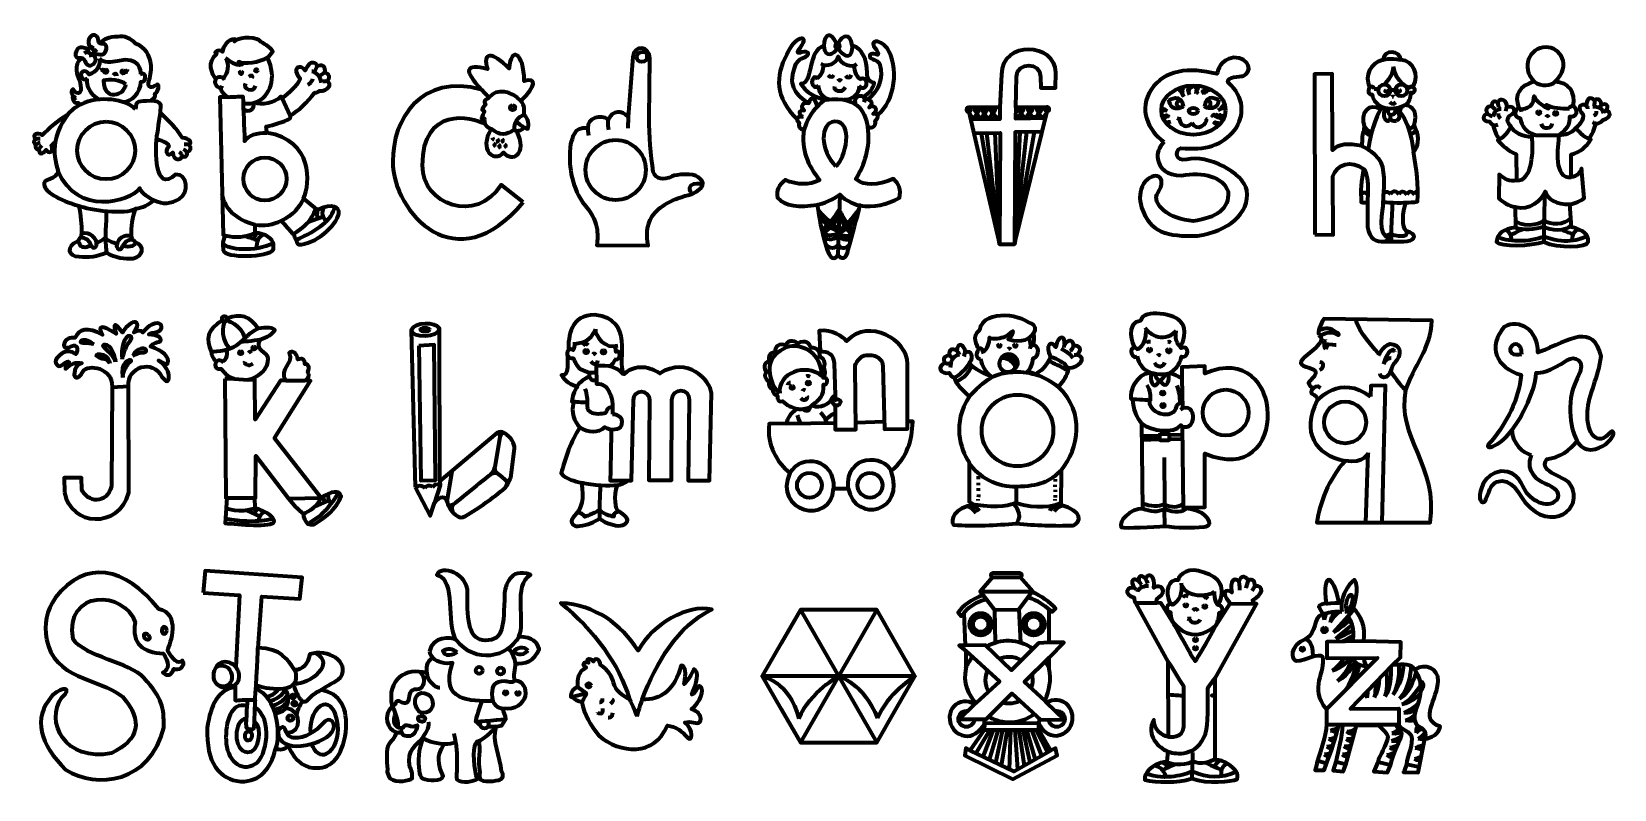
# Model space of a CAD drawing. Header units: centimetres. Extents: x -13.7 to 17.1, y 0.8 to 15.5.
import ezdxf

# ---------------------------------------------------------------- set-up
doc = ezdxf.new("R2010")
doc.units = ezdxf.units.CM
doc.header["$MEASUREMENT"] = 0
doc.layers.add('Camada 1', color=7, linetype='Continuous')

msp = doc.modelspace()

# ---------------------------------------------------------------- linework, layer by layer
at = {"layer": 'Camada 1', "color": 1, "lineweight": 70}
for centre, major_axis, ratio in [((-12.23259, 14.77206), (0, 0.03242), 1), ((8.90755, 14.01541), (0.62445, 0), 0.76614621), ((12.61808, 14.39971), (0, 0.11432), 1), ((12.94665, 14.39971), (0, 0.11432), 1), ((12.65411, 14.38675), (0, 0.01777), 1), ((12.90533, 14.38914), (0, 0.01777), 1), ((-4.32548, 14.06269), (0, 0.04803), 1), ((4.70152, 14.01835), (0, 0.04083), 0.99975508), ((4.84803, 14.01835), (0, 0.04083), 1), ((5.0075, 14.01835), (0, 0.04083), 1), ((5.55799, 14.02074), (0, 0.04083), 1), ((5.73283, 14.02267), (0, 0.04083), 1), ((5.9096, 14.02074), (0, 0.04083), 1), ((8.90418, 14.00003), (0.0879, 0), 0.68304892), ((15.61986, 13.96733), (0, 0.0293), 1), ((15.94602, 13.95244), (0, 0.0293), 1), ((-12.22465, 13.23225), (0, 0.56104), 1), ((-2.32253, 12.85243), (0, 0.5841), 1), ((-6.02852, 9.75059), (0.08742, 0), 0.42301533), ((-9.61121, 9.3032), (0, 0.02997), 1), ((-9.35374, 9.39312), (0, 0.02997), 1), ((11.85439, 7.94965), (0, 0.40733), 1), ((8.75903, 4.39605), (0, 0.02498), 1), ((9.12842, 4.373), (0, 0.02498), 1), ((4.77179, 4.02852), (0, 0.21711), 1), ((4.77179, 4.02852), (0, 0.14794), 1), ((5.80165, 4.02852), (0, 0.21711), 1), ((5.80165, 4.02852), (0, 0.14794), 1), ((8.94589, 3.72646), (0, 0.0269), 1), ((11.45319, 3.91871), (0, 0.04419), 1), ((8.94685, 3.56602), (0, 0.0269), 1), ((11.02471, 3.545), (0, 0.0317), 1), ((-2.84725, 2.84176), (0.04083, 0), 0.99975508), ((-8.59282, 2.62556), (0.03747, 0), 0.99973312), ((-8.56688, 2.48818), (0.03747, 0), 0.99973312), ((-8.64566, 2.20573), (0, 0.0538), 1)]:
    msp.add_ellipse(centre, major_axis=major_axis, ratio=ratio, dxfattribs=at)
at = {"layer": 'Camada 1', "color": 240, "lineweight": 70}
for centre, major_axis, ratio in [((-9.30427, 14.79039), (0.02354, 0), 0.99957519), ((-9.60209, 14.74043), (0, 0.02354), 0.99957519), ((-9.13952, 12.67926), (0, 0.41886), 1), ((-2.89437, 9.32609), (0, 0.03458), 1), ((-2.55812, 9.31937), (0, 0.03458), 1), ((5.13537, 9.4383), (0, 0.02137), 1), ((5.44735, 9.4383), (0, 0.02137), 1), ((8.05291, 9.3578), (0, 0.02978), 1), ((8.42853, 9.34339), (0, 0.03362), 1), ((1.10836, 8.63013), (0, 0.03074), 1), ((1.42155, 8.71467), (0, 0.03074), 1), ((5.48768, 7.79192), (0, 0.69553), 1), ((8.31013, 8.52031), (0, 0.03146), 1), ((8.31422, 8.27702), (0, 0.03362), 1), ((9.53432, 8.14037), (0, 0.44576), 1), ((1.44455, 6.72793), (0, 0.24113), 1), ((2.6214, 6.72793), (0, 0.24113), 1), ((-4.97573, 3.13256), (0.06629, 0), 0.99984915), ((-4.55975, 3.12007), (0, 0.06628), 1), ((-4.46176, 2.69737), (0, 0.03266), 1), ((-4.22159, 2.68776), (0, 0.03266), 1)]:
    msp.add_ellipse(centre, major_axis=major_axis, ratio=ratio, dxfattribs=at)
at = {"layer": 'Camada 1', "lineweight": 70}
for points, knots in [([(-12.81118, 14.25369), (-12.91425, 14.29599), (-12.91777, 14.39525), (-12.86555, 14.42566), (-12.86555, 14.42566), (-12.83088, 14.31763), (-12.6993, 14.30932), (-12.71849, 14.44004), (-12.71849, 14.44004), (-12.71378, 14.57692), (-12.81439, 14.69702), (-12.80143, 14.8347), (-12.80143, 14.8347), (-12.79634, 14.88874), (-12.78464, 15.00495), (-12.67042, 15.01464), (-12.67042, 15.01464), (-12.68563, 15.03252), (-12.71906, 15.0388), (-12.77655, 15.02977), (-12.77655, 15.02977), (-12.82821, 15.04709), (-12.84233, 15.08944), (-12.8017, 15.16829), (-12.8017, 15.16829), (-12.77649, 15.2441), (-12.69925, 15.25489), (-12.56637, 15.19612), (-12.56637, 15.19612), (-12.56254, 15.21124), (-12.55122, 15.22211), (-12.53264, 15.22887), (-12.53264, 15.22887), (-12.56966, 15.2864), (-12.57793, 15.34572), (-12.55343, 15.40709), (-12.55343, 15.40709), (-12.49868, 15.49619), (-12.43146, 15.49091), (-12.38679, 15.41851), (-12.38679, 15.41851), (-12.37189, 15.3965), (-12.39008, 15.32741), (-12.3396, 15.31213), (-12.3396, 15.31213), (-12.27453, 15.39482), (-12.1687, 15.44403), (-11.99596, 15.43828), (-11.99596, 15.43828), (-11.87077, 15.46243), (-11.75576, 15.41531), (-11.6498, 15.30489), (-11.6498, 15.30489), (-11.4677, 15.23674), (-11.37538, 15.08977), (-11.35093, 14.88321), (-11.35093, 14.88321), (-11.3423, 14.77747), (-11.37181, 14.6486), (-11.39551, 14.57217), (-11.39551, 14.57217), (-11.42302, 14.48347), (-11.36424, 14.42355), (-11.27874, 14.48417), (-11.27874, 14.48417), (-11.22434, 14.5297), (-11.19237, 14.5277), (-11.2104, 14.44203), (-11.2104, 14.44203), (-11.21951, 14.39138), (-11.24465, 14.35677), (-11.27621, 14.32856), (-11.27621, 14.32856), (-11.26238, 14.28613), (-11.27444, 14.24997), (-11.33116, 14.22464), (-11.33116, 14.22464), (-11.33116, 14.22464), (-11.36154, 14.19318), (-11.36154, 14.19318), (-11.36154, 14.19318), (-11.25139, 14.19072), (-11.17914, 14.16845), (-11.16305, 14.11682), (-11.16305, 14.11682), (-11.16305, 14.11682), (-11.17187, 13.96047), (-11.17187, 13.96047), (-11.17187, 13.96047), (-11.00295, 13.80829), (-10.85194, 13.65013), (-10.7435, 13.47779), (-10.7435, 13.47779), (-10.61714, 13.4531), (-10.5437, 13.41486), (-10.61396, 13.33977), (-10.61396, 13.33977), (-10.56219, 13.27334), (-10.57516, 13.22682), (-10.65439, 13.2007), (-10.65439, 13.2007), (-10.62718, 13.12236), (-10.6937, 13.09381), (-10.74899, 13.11877), (-10.74899, 13.11877), (-10.77292, 13.02483), (-10.92345, 13.03736), (-10.92849, 13.18968), (-10.92849, 13.18968), (-11.00577, 13.09634), (-11.12581, 13.19429), (-11.00533, 13.31067), (-11.00533, 13.31067), (-11.02138, 13.36858), (-11.09824, 13.41714), (-11.24529, 13.4549), (-11.24529, 13.4549), (-11.25989, 13.2915), (-11.29949, 12.37337), (-10.87632, 12.76175), (-10.87632, 12.76175), (-10.63215, 12.78305), (-10.60772, 12.40222), (-10.80133, 12.29283), (-10.80133, 12.29283), (-10.96618, 12.19969), (-11.12696, 12.17195), (-11.29725, 12.26858), (-11.29725, 12.26858), (-11.39666, 12.17645), (-11.51759, 12.12427), (-11.65227, 12.09765), (-11.65227, 12.09765), (-11.71371, 11.92832), (-11.73912, 11.75622), (-11.73505, 11.58185), (-11.73505, 11.58185), (-11.73488, 11.5543), (-11.72362, 11.52714), (-11.71651, 11.50203), (-11.71651, 11.50203), (-11.69212, 11.48974), (-11.67777, 11.47394), (-11.67023, 11.45575), (-11.67023, 11.45575), (-11.44388, 11.36607), (-11.51107, 11.17988), (-11.69976, 11.13429), (-11.69976, 11.13429), (-11.87549, 11.1227), (-12.04955, 11.14818), (-12.22024, 11.24746), (-12.22024, 11.24746), (-12.3858, 11.17621), (-12.56407, 11.15067), (-12.75483, 11.17012), (-12.75483, 11.17012), (-12.96156, 11.16596), (-13.02039, 11.37212), (-12.78185, 11.46242), (-12.78185, 11.46242), (-12.77043, 11.48751), (-12.75252, 11.51484), (-12.71939, 11.5474), (-12.71939, 11.5474), (-12.71939, 11.5474), (-12.70438, 11.61811), (-12.70438, 11.61811), (-12.70438, 11.61811), (-12.70464, 11.79599), (-12.71689, 11.97537), (-12.75747, 12.1583), (-12.75747, 12.1583), (-13.1171, 12.26071), (-13.46959, 12.4373), (-13.42866, 12.60144), (-13.42866, 12.60144), (-13.41197, 12.67909), (-13.21201, 12.65472), (-13.15753, 12.82307), (-13.15753, 12.82307), (-13.2207, 13.01256), (-13.24325, 13.20205), (-13.21573, 13.39154), (-13.21573, 13.39154), (-13.24548, 13.38045), (-13.25732, 13.34821), (-13.28633, 13.33737), (-13.28633, 13.33737), (-13.22656, 13.19066), (-13.35459, 13.16373), (-13.38798, 13.24384), (-13.38798, 13.24384), (-13.45823, 13.14717), (-13.53604, 13.15442), (-13.53072, 13.24858), (-13.53072, 13.24858), (-13.58634, 13.25559), (-13.61552, 13.28716), (-13.5899, 13.34896), (-13.5899, 13.34896), (-13.63352, 13.36771), (-13.65069, 13.41291), (-13.60174, 13.45055), (-13.60174, 13.45055), (-13.67298, 13.53732), (-13.56783, 13.59562), (-13.46589, 13.52682), (-13.46589, 13.52682), (-13.33014, 13.67014), (-13.17562, 13.80622), (-12.97436, 13.92433), (-12.97436, 13.92433), (-12.90699, 14.01122), (-12.83503, 14.06578), (-12.71704, 14.12609), (-12.71704, 14.12609), (-12.7393, 14.13181), (-12.75654, 14.14054), (-12.76525, 14.15438), (-12.76525, 14.15438), (-12.83506, 14.15014), (-12.86982, 14.18712), (-12.8762, 14.25749), (-12.8762, 14.25749), (-12.84816, 14.24622), (-12.82616, 14.24443), (-12.81118, 14.25369)], [0, 0, 0, 0, 0.01724138, 0.01724138, 0.01724138, 0.01724138, 0.03448276, 0.03448276, 0.03448276, 0.03448276, 0.05172414, 0.05172414, 0.05172414, 0.05172414, 0.06896552, 0.06896552, 0.06896552, 0.06896552, 0.0862069, 0.0862069, 0.0862069, 0.0862069, 0.10344828, 0.10344828, 0.10344828, 0.10344828, 0.12068966, 0.12068966, 0.12068966, 0.12068966, 0.13793103, 0.13793103, 0.13793103, 0.13793103, 0.15517241, 0.15517241, 0.15517241, 0.15517241, 0.17241379, 0.17241379, 0.17241379, 0.17241379, 0.18965517, 0.18965517, 0.18965517, 0.18965517, 0.20689655, 0.20689655, 0.20689655, 0.20689655, 0.22413793, 0.22413793, 0.22413793, 0.22413793, 0.24137931, 0.24137931, 0.24137931, 0.24137931, 0.25862069, 0.25862069, 0.25862069, 0.25862069, 0.27586207, 0.27586207, 0.27586207, 0.27586207, 0.29310345, 0.29310345, 0.29310345, 0.29310345, 0.31034483, 0.31034483, 0.31034483, 0.31034483, 0.32758621, 0.32758621, 0.32758621, 0.32758621, 0.34482759, 0.34482759, 0.34482759, 0.34482759, 0.36206897, 0.36206897, 0.36206897, 0.36206897, 0.37931034, 0.37931034, 0.37931034, 0.37931034, 0.39655172, 0.39655172, 0.39655172, 0.39655172, 0.4137931, 0.4137931, 0.4137931, 0.4137931, 0.43103448, 0.43103448, 0.43103448, 0.43103448, 0.44827586, 0.44827586, 0.44827586, 0.44827586, 0.46551724, 0.46551724, 0.46551724, 0.46551724, 0.48275862, 0.48275862, 0.48275862, 0.48275862, 0.5, 0.5, 0.5, 0.5, 0.51724138, 0.51724138, 0.51724138, 0.51724138, 0.53448276, 0.53448276, 0.53448276, 0.53448276, 0.55172414, 0.55172414, 0.55172414, 0.55172414, 0.56896552, 0.56896552, 0.56896552, 0.56896552, 0.5862069, 0.5862069, 0.5862069, 0.5862069, 0.60344828, 0.60344828, 0.60344828, 0.60344828, 0.62068966, 0.62068966, 0.62068966, 0.62068966, 0.63793103, 0.63793103, 0.63793103, 0.63793103, 0.65517241, 0.65517241, 0.65517241, 0.65517241, 0.67241379, 0.67241379, 0.67241379, 0.67241379, 0.68965517, 0.68965517, 0.68965517, 0.68965517, 0.70689655, 0.70689655, 0.70689655, 0.70689655, 0.72413793, 0.72413793, 0.72413793, 0.72413793, 0.74137931, 0.74137931, 0.74137931, 0.74137931, 0.75862069, 0.75862069, 0.75862069, 0.75862069, 0.77586207, 0.77586207, 0.77586207, 0.77586207, 0.79310345, 0.79310345, 0.79310345, 0.79310345, 0.81034483, 0.81034483, 0.81034483, 0.81034483, 0.82758621, 0.82758621, 0.82758621, 0.82758621, 0.84482759, 0.84482759, 0.84482759, 0.84482759, 0.86206897, 0.86206897, 0.86206897, 0.86206897, 0.87931034, 0.87931034, 0.87931034, 0.87931034, 0.89655172, 0.89655172, 0.89655172, 0.89655172, 0.9137931, 0.9137931, 0.9137931, 0.9137931, 0.93103448, 0.93103448, 0.93103448, 0.93103448, 0.94827586, 0.94827586, 0.94827586, 0.94827586, 0.96551724, 0.96551724, 0.96551724, 0.96551724, 1, 1, 1, 1]), ([(-9.91271, 11.57929), (-9.91271, 11.57929), (-9.95215, 11.59273), (-9.95215, 11.59273), (-9.95215, 11.59273), (-9.95215, 11.59273), (-10.01535, 14.26989), (-10.01535, 14.26989), (-10.01535, 14.26989), (-10.01535, 14.26989), (-9.8471, 14.26989), (-9.8471, 14.26989), (-9.8471, 14.26989), (-9.9433, 14.31668), (-9.98408, 14.37676), (-10.00934, 14.45016), (-10.00934, 14.45016), (-10.06555, 14.45007), (-10.14503, 14.54143), (-10.09318, 14.61784), (-10.09318, 14.61784), (-10.1846, 14.72489), (-10.27506, 14.94205), (-10.08059, 15.10416), (-10.08059, 15.10416), (-10.07665, 15.11674), (-10.09417, 15.12824), (-10.10789, 15.13646), (-10.10789, 15.13646), (-10.06232, 15.17782), (-10.00865, 15.18382), (-9.96282, 15.14857), (-9.96282, 15.14857), (-9.95353, 15.25708), (-9.8712, 15.38351), (-9.71674, 15.39555), (-9.71674, 15.39555), (-9.72663, 15.37953), (-9.7356, 15.36258), (-9.72849, 15.3461), (-9.72849, 15.3461), (-9.60627, 15.46642), (-9.26138, 15.42887), (-9.21892, 15.34059), (-9.21892, 15.34059), (-9.12413, 15.29255), (-9.01202, 15.20863), (-8.98777, 15.1544), (-8.98777, 15.1544), (-9.01757, 15.11341), (-9.05563, 15.06251), (-9.08956, 15.03637), (-9.08956, 15.03637), (-8.90248, 14.63309), (-9.02303, 14.29045), (-9.32563, 14.16103), (-9.32563, 14.16103), (-9.2322, 14.10289), (-8.93978, 14.15378), (-8.82849, 14.28168), (-8.82849, 14.28168), (-8.82849, 14.28168), (-8.8055, 14.2478), (-8.8055, 14.2478), (-8.8055, 14.2478), (-8.67255, 14.35346), (-8.52918, 14.45912), (-8.45131, 14.62282), (-8.45131, 14.62282), (-8.65118, 14.83397), (-8.44324, 14.93051), (-8.35436, 14.78297), (-8.35436, 14.78297), (-8.26713, 15.02605), (-8.11589, 14.92234), (-8.1239, 14.86924), (-8.1239, 14.86924), (-7.95434, 14.93085), (-7.96024, 14.78596), (-7.97821, 14.73743), (-7.97821, 14.73743), (-7.8932, 14.74187), (-7.84557, 14.62834), (-7.94066, 14.57623), (-7.94066, 14.57623), (-7.81174, 14.53327), (-7.90756, 14.37869), (-8.08078, 14.38932), (-8.08078, 14.38932), (-8.10528, 14.35522), (-8.15777, 14.35783), (-8.17661, 14.35401), (-8.17661, 14.35401), (-8.31443, 14.1654), (-8.48055, 14.00656), (-8.64815, 13.90875), (-8.64815, 13.90875), (-8.64391, 13.8916), (-8.64076, 13.87282), (-8.64842, 13.8573), (-8.64842, 13.8573), (-8.78941, 13.77707), (-8.96724, 13.72931), (-9.11635, 13.69529), (-9.11635, 13.69529), (-9.10925, 13.65668), (-9.1032, 13.6137), (-9.10146, 13.57633), (-9.10146, 13.57633), (-8.19489, 13.42051), (-8.25716, 12.59629), (-8.38692, 12.29895), (-8.38692, 12.29895), (-8.38692, 12.29895), (-8.12854, 12.08263), (-8.12854, 12.08263), (-8.12854, 12.08263), (-8.11497, 12.0836), (-8.10088, 12.08186), (-8.0916, 12.0864), (-8.0916, 12.0864), (-7.8385, 12.21018), (-7.68368, 12.12759), (-7.7019, 12.01052), (-7.7019, 12.01052), (-7.74512, 11.76697), (-8.17986, 11.39408), (-8.48782, 11.4037), (-8.48782, 11.4037), (-8.51187, 11.42632), (-8.52559, 11.46041), (-8.53817, 11.4945), (-8.53817, 11.4945), (-8.55608, 11.52448), (-8.57283, 11.56707), (-8.57238, 11.5959), (-8.57238, 11.5959), (-8.6674, 11.674), (-8.74865, 11.80602), (-8.8253, 11.86576), (-8.8253, 11.86576), (-8.98206, 11.79457), (-9.15373, 11.75781), (-9.33114, 11.78873), (-9.33114, 11.78873), (-9.33114, 11.78873), (-9.32978, 11.62912), (-9.32978, 11.62912), (-9.32978, 11.62912), (-9.12373, 11.62824), (-8.99111, 11.51033), (-8.96979, 11.40962), (-8.96979, 11.40962), (-8.96979, 11.40962), (-8.96979, 11.31348), (-8.96979, 11.31348), (-8.96979, 11.31348), (-9.06742, 11.14874), (-9.92921, 11.1366), (-9.94768, 11.29427), (-9.94768, 11.29427), (-9.94768, 11.29427), (-9.95526, 11.39761), (-9.95526, 11.39761), (-9.95526, 11.39761), (-9.95714, 11.45817), (-9.9464, 11.51873), (-9.91271, 11.57929)], [0, 0, 0, 0, 0.02325581, 0.02325581, 0.02325581, 0.02325581, 0.04651163, 0.04651163, 0.04651163, 0.04651163, 0.06976744, 0.06976744, 0.06976744, 0.06976744, 0.09302326, 0.09302326, 0.09302326, 0.09302326, 0.11627907, 0.11627907, 0.11627907, 0.11627907, 0.13953488, 0.13953488, 0.13953488, 0.13953488, 0.1627907, 0.1627907, 0.1627907, 0.1627907, 0.18604651, 0.18604651, 0.18604651, 0.18604651, 0.20930233, 0.20930233, 0.20930233, 0.20930233, 0.23255814, 0.23255814, 0.23255814, 0.23255814, 0.25581395, 0.25581395, 0.25581395, 0.25581395, 0.27906977, 0.27906977, 0.27906977, 0.27906977, 0.30232558, 0.30232558, 0.30232558, 0.30232558, 0.3255814, 0.3255814, 0.3255814, 0.3255814, 0.34883721, 0.34883721, 0.34883721, 0.34883721, 0.37209302, 0.37209302, 0.37209302, 0.37209302, 0.39534884, 0.39534884, 0.39534884, 0.39534884, 0.41860465, 0.41860465, 0.41860465, 0.41860465, 0.44186047, 0.44186047, 0.44186047, 0.44186047, 0.46511628, 0.46511628, 0.46511628, 0.46511628, 0.48837209, 0.48837209, 0.48837209, 0.48837209, 0.51162791, 0.51162791, 0.51162791, 0.51162791, 0.53488372, 0.53488372, 0.53488372, 0.53488372, 0.55813953, 0.55813953, 0.55813953, 0.55813953, 0.58139535, 0.58139535, 0.58139535, 0.58139535, 0.60465116, 0.60465116, 0.60465116, 0.60465116, 0.62790698, 0.62790698, 0.62790698, 0.62790698, 0.65116279, 0.65116279, 0.65116279, 0.65116279, 0.6744186, 0.6744186, 0.6744186, 0.6744186, 0.69767442, 0.69767442, 0.69767442, 0.69767442, 0.72093023, 0.72093023, 0.72093023, 0.72093023, 0.74418605, 0.74418605, 0.74418605, 0.74418605, 0.76744186, 0.76744186, 0.76744186, 0.76744186, 0.79069767, 0.79069767, 0.79069767, 0.79069767, 0.81395349, 0.81395349, 0.81395349, 0.81395349, 0.8372093, 0.8372093, 0.8372093, 0.8372093, 0.86046512, 0.86046512, 0.86046512, 0.86046512, 0.88372093, 0.88372093, 0.88372093, 0.88372093, 0.90697674, 0.90697674, 0.90697674, 0.90697674, 0.93023256, 0.93023256, 0.93023256, 0.93023256, 0.95348837, 0.95348837, 0.95348837, 0.95348837, 1, 1, 1, 1]), ([(1.20704, 13.84024), (0.7724, 14.26136), (0.77322, 14.67829), (1.00514, 15.093), (1.00514, 15.093), (1.13648, 15.45291), (1.4734, 15.50775), (1.2699, 15.234), (1.2699, 15.234), (1.19077, 15.13207), (1.20424, 15.1051), (1.29444, 15.14025), (1.29444, 15.14025), (1.44191, 15.16971), (1.47167, 15.09375), (1.32119, 15.02847), (1.32119, 15.02847), (1.24242, 15.00695), (1.18204, 14.94), (1.15124, 14.8326), (1.15124, 14.8326), (1.02936, 14.46984), (1.1997, 14.29016), (1.43181, 14.14918), (1.43181, 14.14918), (1.45826, 14.29002), (1.55116, 14.26899), (1.59144, 14.10237), (1.59144, 14.10237), (1.59144, 14.10237), (1.61614, 14.09695), (1.61614, 14.09695), (1.61614, 14.09695), (1.64585, 14.14099), (1.69191, 14.1814), (1.75991, 14.21693), (1.75991, 14.21693), (1.56117, 14.25842), (1.37573, 14.35562), (1.27913, 14.52479), (1.27913, 14.52479), (1.51327, 14.52448), (1.4091, 15.20558), (1.72622, 15.25474), (1.72622, 15.25474), (1.7178, 15.51666), (1.86831, 15.53925), (1.97604, 15.30852), (1.97604, 15.30852), (1.98467, 15.3143), (1.99331, 15.31326), (2.00193, 15.30785), (2.00193, 15.30785), (2.08709, 15.49688), (2.24003, 15.50356), (2.27552, 15.27684), (2.27552, 15.27684), (2.47833, 15.19718), (2.56626, 15.00984), (2.56399, 14.73793), (2.56399, 14.73793), (2.56843, 14.6284), (2.60824, 14.55678), (2.70239, 14.54338), (2.70239, 14.54338), (2.68344, 14.43084), (2.61168, 14.3414), (2.49018, 14.27372), (2.49018, 14.27372), (2.50885, 14.25703), (2.51801, 14.23644), (2.51716, 14.21172), (2.51716, 14.21172), (2.53825, 14.22644), (2.56179, 14.22955), (2.58748, 14.22246), (2.58748, 14.22246), (2.7777, 14.40065), (2.89643, 14.61133), (2.80446, 14.91779), (2.80446, 14.91779), (2.79169, 14.95912), (2.68798, 15.00178), (2.62704, 15.03036), (2.62704, 15.03036), (2.5878, 15.1088), (2.64723, 15.1289), (2.76772, 15.08771), (2.76772, 15.08771), (2.80273, 15.09109), (2.75698, 15.16976), (2.74548, 15.18335), (2.74548, 15.18335), (2.56885, 15.39204), (2.79635, 15.40931), (2.95272, 15.22104), (2.95272, 15.22104), (3.18798, 14.86418), (3.11647, 14.19394), (2.7669, 13.92281), (2.7669, 13.92281), (2.78044, 13.87665), (2.76536, 13.83801), (2.72308, 13.80654), (2.72308, 13.80654), (2.73892, 13.69952), (2.67243, 13.65241), (2.57643, 13.68993), (2.57643, 13.68993), (2.63596, 13.27655), (2.51144, 12.96308), (2.34621, 12.67171), (2.34621, 12.67171), (2.51841, 12.54244), (2.76135, 12.54497), (3.07454, 12.67845), (3.07454, 12.67845), (3.18619, 12.59358), (3.22732, 12.47191), (3.19156, 12.31013), (3.19156, 12.31013), (2.95195, 12.17578), (2.69727, 12.12279), (2.42561, 12.16147), (2.42561, 12.16147), (2.36127, 11.89128), (2.28103, 11.61282), (2.21334, 11.37426), (2.21334, 11.37426), (2.17742, 11.17773), (2.11842, 11.0687), (1.99604, 11.19992), (1.99604, 11.19992), (1.93591, 11.10297), (1.84528, 11.08313), (1.75548, 11.41003), (1.75548, 11.41003), (1.68346, 11.66252), (1.63066, 11.9054), (1.59708, 12.17471), (1.59708, 12.17471), (1.24946, 12.12576), (0.96663, 12.14565), (0.82413, 12.31464), (0.82413, 12.31464), (0.79401, 12.45264), (0.84809, 12.56707), (0.97819, 12.66021), (0.97819, 12.66021), (1.2123, 12.55465), (1.43307, 12.55583), (1.64154, 12.65536), (1.64154, 12.65536), (1.41193, 12.93568), (1.27704, 13.24968), (1.33587, 13.63257), (1.33587, 13.63257), (1.25625, 13.64852), (1.2184, 13.69417), (1.24554, 13.77308), (1.24554, 13.77308), (1.21401, 13.78479), (1.20098, 13.80705), (1.20704, 13.84024)], [0, 0, 0, 0, 0.02380952, 0.02380952, 0.02380952, 0.02380952, 0.04761905, 0.04761905, 0.04761905, 0.04761905, 0.07142857, 0.07142857, 0.07142857, 0.07142857, 0.0952381, 0.0952381, 0.0952381, 0.0952381, 0.11904762, 0.11904762, 0.11904762, 0.11904762, 0.14285714, 0.14285714, 0.14285714, 0.14285714, 0.16666667, 0.16666667, 0.16666667, 0.16666667, 0.19047619, 0.19047619, 0.19047619, 0.19047619, 0.21428571, 0.21428571, 0.21428571, 0.21428571, 0.23809524, 0.23809524, 0.23809524, 0.23809524, 0.26190476, 0.26190476, 0.26190476, 0.26190476, 0.28571429, 0.28571429, 0.28571429, 0.28571429, 0.30952381, 0.30952381, 0.30952381, 0.30952381, 0.33333333, 0.33333333, 0.33333333, 0.33333333, 0.35714286, 0.35714286, 0.35714286, 0.35714286, 0.38095238, 0.38095238, 0.38095238, 0.38095238, 0.4047619, 0.4047619, 0.4047619, 0.4047619, 0.42857143, 0.42857143, 0.42857143, 0.42857143, 0.45238095, 0.45238095, 0.45238095, 0.45238095, 0.47619048, 0.47619048, 0.47619048, 0.47619048, 0.5, 0.5, 0.5, 0.5, 0.52380952, 0.52380952, 0.52380952, 0.52380952, 0.54761905, 0.54761905, 0.54761905, 0.54761905, 0.57142857, 0.57142857, 0.57142857, 0.57142857, 0.5952381, 0.5952381, 0.5952381, 0.5952381, 0.61904762, 0.61904762, 0.61904762, 0.61904762, 0.64285714, 0.64285714, 0.64285714, 0.64285714, 0.66666667, 0.66666667, 0.66666667, 0.66666667, 0.69047619, 0.69047619, 0.69047619, 0.69047619, 0.71428571, 0.71428571, 0.71428571, 0.71428571, 0.73809524, 0.73809524, 0.73809524, 0.73809524, 0.76190476, 0.76190476, 0.76190476, 0.76190476, 0.78571429, 0.78571429, 0.78571429, 0.78571429, 0.80952381, 0.80952381, 0.80952381, 0.80952381, 0.83333333, 0.83333333, 0.83333333, 0.83333333, 0.85714286, 0.85714286, 0.85714286, 0.85714286, 0.88095238, 0.88095238, 0.88095238, 0.88095238, 0.9047619, 0.9047619, 0.9047619, 0.9047619, 0.92857143, 0.92857143, 0.92857143, 0.92857143, 0.95238095, 0.95238095, 0.95238095, 0.95238095, 1, 1, 1, 1]), ([(-4.11877, 12.22794), (-5.41083, 10.66266), (-6.65009, 12.01489), (-6.65485, 13.01725), (-6.65485, 13.01725), (-6.6587, 13.82722), (-6.11176, 14.74388), (-4.92423, 14.41048), (-4.92423, 14.41048), (-5.30006, 14.80295), (-5.23978, 14.92136), (-4.81373, 14.80992), (-4.81373, 14.80992), (-4.92054, 15.14652), (-4.72177, 15.1612), (-4.39315, 14.82246), (-4.39315, 14.82246), (-4.36653, 15.27269), (-4.10047, 15.13311), (-4.09959, 14.58101), (-4.09959, 14.58101), (-3.85433, 14.64721), (-3.86607, 14.49361), (-4.16275, 14.19448), (-4.16275, 14.19448), (-4.08249, 14.10467), (-4.09753, 14.00828), (-4.10436, 13.92503), (-4.10436, 13.92503), (-4.00168, 13.83464), (-4.01238, 13.73275), (-4.02801, 13.65387), (-4.02801, 13.65387), (-4.02801, 13.65387), (-4.11227, 13.68297), (-4.11227, 13.68297), (-4.11227, 13.68297), (-4.12657, 13.62577), (-4.2066, 13.61293), (-4.24391, 13.61488), (-4.24391, 13.61488), (-4.01734, 13.14807), (-4.34134, 12.99876), (-4.50037, 13.1914), (-4.50037, 13.1914), (-4.68291, 12.98859), (-4.99517, 13.23296), (-4.74063, 13.65236), (-4.74063, 13.65236), (-4.78665, 13.66377), (-4.8376, 13.68997), (-4.8639, 13.75067), (-4.8639, 13.75067), (-5.12657, 13.8897), (-6.0763, 14.10592), (-6.0767, 12.93781), (-6.0767, 12.93781), (-6.07697, 12.17348), (-5.02918, 11.79187), (-4.55077, 12.56656), (-4.55077, 12.56656), (-4.55077, 12.56656), (-4.11877, 12.22794), (-4.11877, 12.22794)], [0, 0, 0, 0, 0.05882353, 0.05882353, 0.05882353, 0.05882353, 0.11764706, 0.11764706, 0.11764706, 0.11764706, 0.17647059, 0.17647059, 0.17647059, 0.17647059, 0.23529412, 0.23529412, 0.23529412, 0.23529412, 0.29411765, 0.29411765, 0.29411765, 0.29411765, 0.35294118, 0.35294118, 0.35294118, 0.35294118, 0.41176471, 0.41176471, 0.41176471, 0.41176471, 0.47058824, 0.47058824, 0.47058824, 0.47058824, 0.52941176, 0.52941176, 0.52941176, 0.52941176, 0.58823529, 0.58823529, 0.58823529, 0.58823529, 0.64705882, 0.64705882, 0.64705882, 0.64705882, 0.70588235, 0.70588235, 0.70588235, 0.70588235, 0.76470588, 0.76470588, 0.76470588, 0.76470588, 0.82352941, 0.82352941, 0.82352941, 0.82352941, 0.88235294, 0.88235294, 0.88235294, 0.88235294, 1, 1, 1, 1]), ([(-2.96809, 12.22652), (-3.1921, 12.56889), (-3.2432, 12.95602), (-3.19989, 13.3551), (-3.19989, 13.3551), (-3.15768, 13.45683), (-3.15501, 13.70414), (-2.86514, 13.66483), (-2.86514, 13.66483), (-2.88457, 13.86159), (-2.59974, 13.94224), (-2.4705, 13.83015), (-2.4705, 13.83015), (-2.37817, 14.01012), (-2.19924, 14.01979), (-2.0815, 13.88664), (-2.0815, 13.88664), (-2.0815, 13.88664), (-1.98759, 15.05102), (-1.98759, 15.05102), (-1.98759, 15.05102), (-1.96364, 15.29044), (-1.66017, 15.27101), (-1.65781, 15.01748), (-1.65781, 15.01748), (-1.65781, 15.01748), (-1.66899, 13.86605), (-1.66899, 13.86605), (-1.66899, 13.86605), (-1.67202, 13.5137), (-1.63762, 13.14886), (-1.59073, 12.81523), (-1.59073, 12.81523), (-1.52904, 12.66317), (-1.40213, 12.64802), (-1.2295, 12.72892), (-1.2295, 12.72892), (-1.1457, 12.76976), (-0.8026, 12.79401), (-0.71878, 12.71462), (-0.71878, 12.71462), (-0.58026, 12.61206), (-0.58986, 12.50325), (-0.84516, 12.38406), (-0.84516, 12.38406), (-1.21922, 12.29208), (-1.48128, 12.15174), (-1.61129, 11.95437), (-1.61129, 11.95437), (-1.73286, 11.77173), (-1.72087, 11.5792), (-1.69202, 11.38543), (-1.69202, 11.38543), (-1.69202, 11.38543), (-2.68849, 11.38983), (-2.68849, 11.38983), (-2.68849, 11.38983), (-2.6701, 11.59767), (-2.62871, 11.86216), (-2.96809, 12.22652)], [0, 0, 0, 0, 0.0625, 0.0625, 0.0625, 0.0625, 0.125, 0.125, 0.125, 0.125, 0.1875, 0.1875, 0.1875, 0.1875, 0.25, 0.25, 0.25, 0.25, 0.3125, 0.3125, 0.3125, 0.3125, 0.375, 0.375, 0.375, 0.375, 0.4375, 0.4375, 0.4375, 0.4375, 0.5, 0.5, 0.5, 0.5, 0.5625, 0.5625, 0.5625, 0.5625, 0.625, 0.625, 0.625, 0.625, 0.6875, 0.6875, 0.6875, 0.6875, 0.75, 0.75, 0.75, 0.75, 0.8125, 0.8125, 0.8125, 0.8125, 0.875, 0.875, 0.875, 0.875, 1, 1, 1, 1]), ([(4.54446, 13.98328), (4.47738, 13.97066), (4.47775, 14.06801), (4.53831, 14.06561), (4.53831, 14.06561), (4.53831, 14.06561), (5.14387, 14.06422), (5.14387, 14.06422), (5.14387, 14.06422), (5.14387, 14.06422), (5.17416, 14.70989), (5.17416, 14.70989), (5.17416, 14.70989), (5.18449, 15.37721), (6.23056, 15.32088), (6.23192, 14.74479), (6.23192, 14.74479), (6.23192, 14.74479), (6.22685, 14.44577), (6.22685, 14.44577), (6.22685, 14.44577), (6.22685, 14.44577), (5.94091, 14.44644), (5.94091, 14.44644), (5.94091, 14.44644), (5.94091, 14.44644), (5.93568, 14.66095), (5.93568, 14.66095), (5.93568, 14.66095), (5.94135, 14.95822), (5.47891, 14.96183), (5.46617, 14.66095), (5.46617, 14.66095), (5.46617, 14.66095), (5.45751, 14.06336), (5.45751, 14.06336), (5.45751, 14.06336), (5.45751, 14.06336), (6.03169, 14.06537), (6.03169, 14.06537), (6.03169, 14.06537), (6.09707, 14.10699), (6.14155, 14.00325), (6.06373, 13.99046), (6.06373, 13.99046), (6.06373, 13.99046), (5.42895, 11.41252), (5.42895, 11.41252), (5.42895, 11.41252), (5.42895, 11.41252), (5.13665, 11.41142), (5.13665, 11.41142), (5.13665, 11.41142), (5.13665, 11.41142), (4.54446, 13.98328), (4.54446, 13.98328)], [0, 0, 0, 0, 0.06666667, 0.06666667, 0.06666667, 0.06666667, 0.13333333, 0.13333333, 0.13333333, 0.13333333, 0.2, 0.2, 0.2, 0.2, 0.26666667, 0.26666667, 0.26666667, 0.26666667, 0.33333333, 0.33333333, 0.33333333, 0.33333333, 0.4, 0.4, 0.4, 0.4, 0.46666667, 0.46666667, 0.46666667, 0.46666667, 0.53333333, 0.53333333, 0.53333333, 0.53333333, 0.6, 0.6, 0.6, 0.6, 0.66666667, 0.66666667, 0.66666667, 0.66666667, 0.73333333, 0.73333333, 0.73333333, 0.73333333, 0.8, 0.8, 0.8, 0.8, 0.86666667, 0.86666667, 0.86666667, 0.86666667, 1, 1, 1, 1]), ([(11.26931, 11.59732), (11.26931, 11.59732), (11.25776, 14.71627), (11.25776, 14.71627), (11.25776, 14.71627), (11.25776, 14.71627), (11.60431, 14.72205), (11.60431, 14.72205), (11.60431, 14.72205), (11.60431, 14.72205), (11.60788, 13.23974), (11.60788, 13.23974), (11.60788, 13.23974), (11.71855, 13.35253), (11.90773, 13.3811), (12.18189, 13.31852), (12.18189, 13.31852), (12.18262, 13.44983), (12.18877, 13.56646), (12.21929, 13.61735), (12.21929, 13.61735), (12.21486, 13.63361), (12.2194, 13.66179), (12.23225, 13.68818), (12.23225, 13.68818), (12.12576, 13.9643), (12.32916, 14.17008), (12.54334, 14.03189), (12.54334, 14.03189), (12.56876, 14.04244), (12.60804, 14.0492), (12.64041, 14.05094), (12.64041, 14.05094), (12.48629, 14.10936), (12.39336, 14.19584), (12.38193, 14.31967), (12.38193, 14.31967), (12.31018, 14.31614), (12.28453, 14.38483), (12.33207, 14.45636), (12.33207, 14.45636), (12.22604, 14.69579), (12.34475, 14.93208), (12.59396, 14.99129), (12.59396, 14.99129), (12.61128, 15.20883), (12.9188, 15.17727), (12.94055, 14.99339), (12.94055, 14.99339), (13.18501, 14.96067), (13.30747, 14.71344), (13.17858, 14.47614), (13.17858, 14.47614), (13.17858, 14.47614), (13.17434, 14.45623), (13.17434, 14.45623), (13.17434, 14.45623), (13.25047, 14.4277), (13.19141, 14.31738), (13.13008, 14.35683), (13.13008, 14.35683), (13.13649, 14.24369), (13.09557, 14.16695), (13.02517, 14.1129), (13.02517, 14.1129), (13.19658, 14.08038), (13.26888, 13.96308), (13.19508, 13.72081), (13.19508, 13.72081), (13.19508, 13.72081), (13.2289, 13.63596), (13.2289, 13.63596), (13.2289, 13.63596), (13.3047, 13.5056), (13.28196, 13.28599), (13.18309, 13.20918), (13.18309, 13.20918), (13.24283, 12.87314), (13.28885, 12.54572), (13.26331, 12.2381), (13.26331, 12.2381), (13.18788, 12.22265), (13.10197, 12.22173), (13.03672, 12.22385), (13.03672, 12.22385), (12.97554, 12.03765), (12.94406, 11.73274), (13.04842, 11.66526), (13.04842, 11.66526), (13.26247, 11.60417), (13.2255, 11.49125), (13.06053, 11.47141), (13.06053, 11.47141), (12.89156, 11.454), (12.71845, 11.46611), (12.62146, 11.46599), (12.62146, 11.46599), (12.45623, 11.44532), (12.33328, 11.51236), (12.28845, 11.74142), (12.28845, 11.74142), (12.28845, 11.74142), (12.28714, 12.22866), (12.28714, 12.22866), (12.28714, 12.22866), (12.24434, 12.21594), (12.20886, 12.22143), (12.16723, 12.22648), (12.16723, 12.22648), (12.15586, 12.43909), (12.16199, 12.65377), (12.21461, 12.87392), (12.21461, 12.87392), (11.98205, 13.05314), (11.68526, 12.96631), (11.61586, 12.72939), (11.61586, 12.72939), (11.61586, 12.72939), (11.62164, 11.59154), (11.62164, 11.59154), (11.62164, 11.59154), (11.62164, 11.59154), (11.26931, 11.59732), (11.26931, 11.59732)], [0, 0, 0, 0, 0.03125, 0.03125, 0.03125, 0.03125, 0.0625, 0.0625, 0.0625, 0.0625, 0.09375, 0.09375, 0.09375, 0.09375, 0.125, 0.125, 0.125, 0.125, 0.15625, 0.15625, 0.15625, 0.15625, 0.1875, 0.1875, 0.1875, 0.1875, 0.21875, 0.21875, 0.21875, 0.21875, 0.25, 0.25, 0.25, 0.25, 0.28125, 0.28125, 0.28125, 0.28125, 0.3125, 0.3125, 0.3125, 0.3125, 0.34375, 0.34375, 0.34375, 0.34375, 0.375, 0.375, 0.375, 0.375, 0.40625, 0.40625, 0.40625, 0.40625, 0.4375, 0.4375, 0.4375, 0.4375, 0.46875, 0.46875, 0.46875, 0.46875, 0.5, 0.5, 0.5, 0.5, 0.53125, 0.53125, 0.53125, 0.53125, 0.5625, 0.5625, 0.5625, 0.5625, 0.59375, 0.59375, 0.59375, 0.59375, 0.625, 0.625, 0.625, 0.625, 0.65625, 0.65625, 0.65625, 0.65625, 0.6875, 0.6875, 0.6875, 0.6875, 0.71875, 0.71875, 0.71875, 0.71875, 0.75, 0.75, 0.75, 0.75, 0.78125, 0.78125, 0.78125, 0.78125, 0.8125, 0.8125, 0.8125, 0.8125, 0.84375, 0.84375, 0.84375, 0.84375, 0.875, 0.875, 0.875, 0.875, 0.90625, 0.90625, 0.90625, 0.90625, 0.9375, 0.9375, 0.9375, 0.9375, 1, 1, 1, 1]), ([(15.23174, 14.05377), (15.12819, 14.31757), (15.25006, 14.48334), (15.52845, 14.57251), (15.52845, 14.57251), (15.25696, 14.8463), (15.43755, 15.23162), (15.75572, 15.23934), (15.75572, 15.23934), (16.02647, 15.23615), (16.27758, 14.88905), (15.93383, 14.56474), (15.93383, 14.56474), (16.20573, 14.55958), (16.33959, 14.35689), (16.28873, 14.09641), (16.28873, 14.09641), (16.40353, 14.0102), (16.35941, 13.87427), (16.22346, 13.89315), (16.22346, 13.89315), (16.24234, 13.74053), (16.14877, 13.63467), (16.00999, 13.53005), (16.00999, 13.53005), (16.13214, 13.52462), (16.24434, 13.554), (16.33338, 13.66447), (16.33338, 13.66447), (16.42729, 13.73979), (16.48978, 13.8259), (16.47773, 13.93764), (16.47773, 13.93764), (16.34073, 14.05718), (16.43188, 14.15722), (16.53819, 14.10089), (16.53819, 14.10089), (16.54798, 14.24503), (16.62793, 14.2892), (16.70144, 14.20368), (16.70144, 14.20368), (16.7725, 14.25766), (16.84008, 14.20804), (16.83663, 14.11715), (16.83663, 14.11715), (16.93066, 14.15467), (16.99142, 14.09496), (16.92656, 14.00627), (16.92656, 14.00627), (17.03176, 13.9863), (17.02773, 13.87095), (16.86934, 13.82616), (16.86934, 13.82616), (16.82975, 13.78425), (16.78889, 13.74776), (16.72375, 13.75285), (16.72375, 13.75285), (16.70611, 13.63831), (16.65494, 13.53867), (16.59634, 13.46262), (16.59634, 13.46262), (16.59634, 13.46262), (16.62769, 13.44565), (16.62769, 13.44565), (16.62769, 13.44565), (16.55605, 13.3089), (16.42536, 13.20045), (16.24737, 13.15597), (16.24737, 13.15597), (16.24737, 13.15597), (16.24797, 12.71022), (16.24797, 12.71022), (16.24797, 12.71022), (16.36773, 12.73323), (16.42492, 12.79648), (16.45198, 12.87908), (16.45198, 12.87908), (16.45198, 12.87908), (16.50132, 12.30499), (16.50132, 12.30499), (16.50132, 12.30499), (16.43339, 12.25225), (16.34064, 12.21553), (16.22488, 12.1869), (16.22488, 12.1869), (16.22488, 12.1869), (16.25185, 11.74231), (16.25185, 11.74231), (16.25185, 11.74231), (16.49456, 11.68579), (16.59271, 11.58797), (16.58052, 11.45862), (16.58052, 11.45862), (16.56899, 11.34498), (15.9827, 11.3257), (15.71917, 11.45662), (15.71917, 11.45662), (15.47617, 11.37836), (14.87068, 11.35223), (14.79651, 11.46018), (14.79651, 11.46018), (14.81621, 11.61597), (14.93078, 11.71337), (15.16566, 11.73675), (15.16566, 11.73675), (15.16566, 11.73675), (15.15962, 12.13581), (15.15962, 12.13581), (15.15962, 12.13581), (15.03345, 12.15517), (14.93336, 12.21549), (14.8432, 12.30808), (14.8432, 12.30808), (14.8432, 12.30808), (14.84596, 12.76388), (14.84596, 12.76388), (14.84596, 12.76388), (14.94859, 12.67004), (15.06055, 12.62904), (15.18304, 12.64776), (15.18304, 12.64776), (15.18304, 12.64776), (15.17775, 13.15766), (15.17775, 13.15766), (15.17775, 13.15766), (15.03197, 13.22833), (14.91307, 13.32085), (14.82026, 13.43455), (14.82026, 13.43455), (14.82026, 13.43455), (14.85833, 13.45594), (14.85833, 13.45594), (14.85833, 13.45594), (14.79202, 13.51855), (14.74805, 13.62833), (14.73388, 13.72942), (14.73388, 13.72942), (14.71089, 13.73303), (14.67299, 13.76891), (14.66117, 13.79239), (14.66117, 13.79239), (14.50958, 13.79455), (14.51394, 13.94386), (14.62926, 13.93608), (14.62926, 13.93608), (14.56999, 14.00929), (14.59163, 14.092), (14.70786, 14.08988), (14.70786, 14.08988), (14.69728, 14.18726), (14.7662, 14.20897), (14.82102, 14.15531), (14.82102, 14.15531), (14.86466, 14.27947), (15.00637, 14.20018), (15.00408, 14.07522), (15.00408, 14.07522), (15.15166, 14.10952), (15.20842, 13.96895), (15.05683, 13.91346), (15.05683, 13.91346), (15.01888, 13.89568), (15.043, 13.85307), (15.01002, 13.83033), (15.01002, 13.83033), (15.02064, 13.76581), (15.04397, 13.72492), (15.07777, 13.70344), (15.07777, 13.70344), (15.14361, 13.56492), (15.29265, 13.50542), (15.49092, 13.49269), (15.49092, 13.49269), (15.49092, 13.49269), (15.4855, 13.5247), (15.4855, 13.5247), (15.4855, 13.5247), (15.4855, 13.5247), (15.55971, 13.52785), (15.55971, 13.52785), (15.55971, 13.52785), (15.38494, 13.58776), (15.27726, 13.69335), (15.25808, 13.8592), (15.25808, 13.8592), (15.13104, 13.86621), (15.13687, 14.03989), (15.23174, 14.05377)], [0, 0, 0, 0, 0.02083333, 0.02083333, 0.02083333, 0.02083333, 0.04166667, 0.04166667, 0.04166667, 0.04166667, 0.0625, 0.0625, 0.0625, 0.0625, 0.08333333, 0.08333333, 0.08333333, 0.08333333, 0.10416667, 0.10416667, 0.10416667, 0.10416667, 0.125, 0.125, 0.125, 0.125, 0.14583333, 0.14583333, 0.14583333, 0.14583333, 0.16666667, 0.16666667, 0.16666667, 0.16666667, 0.1875, 0.1875, 0.1875, 0.1875, 0.20833333, 0.20833333, 0.20833333, 0.20833333, 0.22916667, 0.22916667, 0.22916667, 0.22916667, 0.25, 0.25, 0.25, 0.25, 0.27083333, 0.27083333, 0.27083333, 0.27083333, 0.29166667, 0.29166667, 0.29166667, 0.29166667, 0.3125, 0.3125, 0.3125, 0.3125, 0.33333333, 0.33333333, 0.33333333, 0.33333333, 0.35416667, 0.35416667, 0.35416667, 0.35416667, 0.375, 0.375, 0.375, 0.375, 0.39583333, 0.39583333, 0.39583333, 0.39583333, 0.41666667, 0.41666667, 0.41666667, 0.41666667, 0.4375, 0.4375, 0.4375, 0.4375, 0.45833333, 0.45833333, 0.45833333, 0.45833333, 0.47916667, 0.47916667, 0.47916667, 0.47916667, 0.5, 0.5, 0.5, 0.5, 0.52083333, 0.52083333, 0.52083333, 0.52083333, 0.54166667, 0.54166667, 0.54166667, 0.54166667, 0.5625, 0.5625, 0.5625, 0.5625, 0.58333333, 0.58333333, 0.58333333, 0.58333333, 0.60416667, 0.60416667, 0.60416667, 0.60416667, 0.625, 0.625, 0.625, 0.625, 0.64583333, 0.64583333, 0.64583333, 0.64583333, 0.66666667, 0.66666667, 0.66666667, 0.66666667, 0.6875, 0.6875, 0.6875, 0.6875, 0.70833333, 0.70833333, 0.70833333, 0.70833333, 0.72916667, 0.72916667, 0.72916667, 0.72916667, 0.75, 0.75, 0.75, 0.75, 0.77083333, 0.77083333, 0.77083333, 0.77083333, 0.79166667, 0.79166667, 0.79166667, 0.79166667, 0.8125, 0.8125, 0.8125, 0.8125, 0.83333333, 0.83333333, 0.83333333, 0.83333333, 0.85416667, 0.85416667, 0.85416667, 0.85416667, 0.875, 0.875, 0.875, 0.875, 0.89583333, 0.89583333, 0.89583333, 0.89583333, 0.91666667, 0.91666667, 0.91666667, 0.91666667, 0.9375, 0.9375, 0.9375, 0.9375, 0.95833333, 0.95833333, 0.95833333, 0.95833333, 1, 1, 1, 1]), ([(8.33206, 13.39851), (8.03146, 13.60848), (7.82737, 14.03598), (8.09051, 14.4212), (8.09051, 14.4212), (8.34204, 14.78944), (8.81172, 14.8608), (9.36322, 14.71744), (9.36322, 14.71744), (9.39162, 14.81059), (9.41862, 14.98316), (9.68666, 15.03451), (9.68666, 15.03451), (10.00831, 15.04058), (10.06515, 14.74133), (9.86554, 14.67684), (9.86554, 14.67684), (9.81375, 14.6601), (9.55689, 14.68082), (9.57811, 14.55532), (9.57811, 14.55532), (9.90591, 14.27076), (9.90851, 13.89869), (9.70602, 13.6268), (9.70602, 13.6268), (9.46724, 13.33607), (9.14629, 13.22798), (8.66026, 13.27959), (8.66026, 13.27959), (8.53788, 13.23114), (8.54973, 13.0002), (8.77978, 13.05821), (8.77978, 13.05821), (9.17979, 13.15906), (9.8769, 12.80226), (9.94489, 12.45735), (9.94489, 12.45735), (10.00368, 11.9992), (9.58324, 11.66516), (8.98428, 11.57155), (8.98428, 11.57155), (8.39317, 11.56052), (8.06671, 11.62698), (7.90025, 12.12302), (7.90025, 12.12302), (7.84425, 12.29686), (7.85945, 12.45036), (7.93659, 12.58616), (7.93659, 12.58616), (8.14678, 12.86563), (8.42442, 12.72755), (8.21437, 12.41126), (8.21437, 12.41126), (8.07676, 12.20404), (8.43321, 11.88155), (8.90492, 11.86113), (8.90492, 11.86113), (9.3512, 11.92172), (9.60815, 12.09339), (9.57895, 12.43292), (9.57895, 12.43292), (9.48238, 12.72828), (9.09347, 12.81752), (8.67356, 12.74517), (8.67356, 12.74517), (8.39786, 12.75852), (8.24862, 12.86836), (8.21383, 13.06555), (8.21383, 13.06555), (8.19125, 13.18129), (8.23418, 13.28277), (8.33206, 13.39851)], [0, 0, 0, 0, 0.05263158, 0.05263158, 0.05263158, 0.05263158, 0.10526316, 0.10526316, 0.10526316, 0.10526316, 0.15789474, 0.15789474, 0.15789474, 0.15789474, 0.21052632, 0.21052632, 0.21052632, 0.21052632, 0.26315789, 0.26315789, 0.26315789, 0.26315789, 0.31578947, 0.31578947, 0.31578947, 0.31578947, 0.36842105, 0.36842105, 0.36842105, 0.36842105, 0.42105263, 0.42105263, 0.42105263, 0.42105263, 0.47368421, 0.47368421, 0.47368421, 0.47368421, 0.52631579, 0.52631579, 0.52631579, 0.52631579, 0.57894737, 0.57894737, 0.57894737, 0.57894737, 0.63157895, 0.63157895, 0.63157895, 0.63157895, 0.68421053, 0.68421053, 0.68421053, 0.68421053, 0.73684211, 0.73684211, 0.73684211, 0.73684211, 0.78947368, 0.78947368, 0.78947368, 0.78947368, 0.84210526, 0.84210526, 0.84210526, 0.84210526, 0.89473684, 0.89473684, 0.89473684, 0.89473684, 1, 1, 1, 1]), ([(7.81633, 9.23621), (7.72482, 9.14714), (7.61907, 9.41624), (7.77552, 9.39653), (7.77552, 9.39653), (7.70694, 9.43505), (7.58299, 9.90031), (7.87767, 9.92532), (7.87767, 9.92532), (7.93601, 10.16457), (8.58179, 10.06081), (8.66984, 9.88683), (8.66984, 9.88683), (8.79451, 9.77528), (8.70581, 9.45845), (8.64682, 9.42657), (8.64682, 9.42657), (8.64682, 9.42657), (8.67147, 9.39308), (8.67147, 9.39308), (8.67147, 9.39308), (8.84362, 9.47544), (8.81727, 9.16618), (8.67342, 9.23098), (8.67342, 9.23098), (8.64437, 9.04969), (8.54239, 8.96969), (8.43637, 8.90589), (8.43637, 8.90589), (8.53067, 8.88075), (8.61475, 8.84154), (8.68182, 8.80041), (8.68182, 8.80041), (8.68182, 8.80041), (8.68065, 9.02019), (8.68065, 9.02019), (8.68065, 9.02019), (8.68065, 9.02019), (9.12605, 9.04153), (9.12605, 9.04153), (9.12605, 9.04153), (9.12605, 9.04153), (9.1301, 8.89731), (9.1301, 8.89731), (9.1301, 8.89731), (10.70996, 9.59944), (10.81762, 6.63009), (9.12861, 7.34422), (9.12861, 7.34422), (9.12861, 7.34422), (9.12787, 6.30399), (9.12787, 6.30399), (9.12787, 6.30399), (9.12787, 6.30399), (8.767, 6.29591), (8.767, 6.29591), (8.767, 6.29591), (8.767, 6.29591), (8.81448, 6.26867), (8.81448, 6.26867), (8.81448, 6.26867), (9.08155, 6.23623), (9.22347, 6.08769), (9.21801, 5.98609), (9.21801, 5.98609), (9.21371, 5.94339), (9.163, 5.92668), (9.11599, 5.91896), (9.11599, 5.91896), (8.86502, 5.89745), (8.59512, 5.90476), (8.34333, 5.93595), (8.34333, 5.93595), (8.13631, 5.91451), (7.57606, 5.88952), (7.50353, 5.91553), (7.50353, 5.91553), (7.43786, 6.01507), (7.6828, 6.28882), (7.91974, 6.27187), (7.91974, 6.27187), (7.91974, 6.27187), (7.90024, 7.93326), (7.90024, 7.93326), (7.90024, 7.93326), (7.80996, 8.03031), (7.72425, 8.2026), (7.72517, 8.39883), (7.72517, 8.39883), (7.72517, 8.39883), (7.6905, 8.41113), (7.6905, 8.41113), (7.6905, 8.41113), (7.66324, 8.52468), (7.79179, 8.89474), (8.05619, 8.90284), (8.05619, 8.90284), (8.05619, 8.90284), (8.06141, 8.92408), (8.06141, 8.92408), (8.06141, 8.92408), (7.94931, 8.96447), (7.83057, 9.07896), (7.81633, 9.23621)], [0, 0, 0, 0, 0.03703704, 0.03703704, 0.03703704, 0.03703704, 0.07407407, 0.07407407, 0.07407407, 0.07407407, 0.11111111, 0.11111111, 0.11111111, 0.11111111, 0.14814815, 0.14814815, 0.14814815, 0.14814815, 0.18518519, 0.18518519, 0.18518519, 0.18518519, 0.22222222, 0.22222222, 0.22222222, 0.22222222, 0.25925926, 0.25925926, 0.25925926, 0.25925926, 0.2962963, 0.2962963, 0.2962963, 0.2962963, 0.33333333, 0.33333333, 0.33333333, 0.33333333, 0.37037037, 0.37037037, 0.37037037, 0.37037037, 0.40740741, 0.40740741, 0.40740741, 0.40740741, 0.44444444, 0.44444444, 0.44444444, 0.44444444, 0.48148148, 0.48148148, 0.48148148, 0.48148148, 0.51851852, 0.51851852, 0.51851852, 0.51851852, 0.55555556, 0.55555556, 0.55555556, 0.55555556, 0.59259259, 0.59259259, 0.59259259, 0.59259259, 0.62962963, 0.62962963, 0.62962963, 0.62962963, 0.66666667, 0.66666667, 0.66666667, 0.66666667, 0.7037037, 0.7037037, 0.7037037, 0.7037037, 0.74074074, 0.74074074, 0.74074074, 0.74074074, 0.77777778, 0.77777778, 0.77777778, 0.77777778, 0.81481481, 0.81481481, 0.81481481, 0.81481481, 0.85185185, 0.85185185, 0.85185185, 0.85185185, 0.88888889, 0.88888889, 0.88888889, 0.88888889, 0.92592593, 0.92592593, 0.92592593, 0.92592593, 1, 1, 1, 1]), ([(-13.03665, 6.59078), (-13.03665, 6.59078), (-13.03873, 6.87453), (-13.03873, 6.87453), (-13.03873, 6.87453), (-13.03873, 6.87453), (-12.70156, 6.8733), (-12.70156, 6.8733), (-12.70156, 6.8733), (-12.70156, 6.8733), (-12.69953, 6.64889), (-12.69953, 6.64889), (-12.69953, 6.64889), (-12.59789, 6.38923), (-12.20638, 6.3449), (-12.12231, 6.7141), (-12.12231, 6.7141), (-12.12231, 6.7141), (-12.11116, 8.64695), (-12.11116, 8.64695), (-12.11116, 8.64695), (-12.08924, 9.00187), (-12.58124, 9.10017), (-12.67142, 8.94152), (-12.67142, 8.94152), (-12.77485, 8.75955), (-12.89141, 8.79078), (-12.82737, 8.98772), (-12.82737, 8.98772), (-12.80028, 9.03908), (-12.76951, 9.0766), (-12.69759, 9.10121), (-12.69759, 9.10121), (-12.8064, 9.1299), (-12.91267, 9.08763), (-13.01694, 8.98942), (-13.01694, 8.98942), (-13.02266, 9.03554), (-13.00856, 9.08033), (-12.94627, 9.12192), (-12.94627, 9.12192), (-12.98296, 9.18062), (-13.10803, 9.00308), (-13.15832, 9.04819), (-13.15832, 9.04819), (-13.23853, 9.11547), (-13.22873, 9.19608), (-13.06418, 9.29962), (-13.06418, 9.29962), (-12.99516, 9.34473), (-12.91202, 9.33565), (-12.81582, 9.27651), (-12.81582, 9.27651), (-12.76587, 9.36829), (-12.78723, 9.44969), (-12.85625, 9.44401), (-12.85625, 9.44401), (-12.9683, 9.39853), (-13.07885, 9.359), (-13.03736, 9.49341), (-13.03736, 9.49341), (-13.01536, 9.56162), (-12.92902, 9.60472), (-12.83053, 9.59021), (-12.83053, 9.59021), (-12.75177, 9.77191), (-12.58629, 9.8103), (-12.29906, 9.64753), (-12.29906, 9.64753), (-12.40114, 9.83989), (-12.31902, 9.85447), (-12.03133, 9.67064), (-12.03133, 9.67064), (-12.09591, 9.8678), (-12.07559, 9.91345), (-11.90901, 9.69815), (-11.90901, 9.69815), (-11.72804, 9.9854), (-11.49942, 9.93892), (-11.68953, 9.69815), (-11.68953, 9.69815), (-11.60643, 9.73821), (-11.54306, 9.7442), (-11.50982, 9.69815), (-11.50982, 9.69815), (-11.43167, 9.80124), (-11.34004, 9.86579), (-11.23017, 9.87822), (-11.23017, 9.87822), (-11.14944, 9.87762), (-11.08792, 9.7596), (-11.23324, 9.7097), (-11.23324, 9.7097), (-11.30589, 9.68562), (-11.37085, 9.69386), (-11.39597, 9.65841), (-11.39597, 9.65841), (-11.23281, 9.6445), (-11.13795, 9.60677), (-11.1697, 9.52487), (-11.1697, 9.52487), (-11.25918, 9.50801), (-11.34866, 9.46056), (-11.36166, 9.4233), (-11.36166, 9.4233), (-11.12541, 9.33403), (-10.97608, 9.22872), (-11.03453, 9.08503), (-11.03453, 9.08503), (-11.07947, 9.07127), (-11.1414, 9.14248), (-11.21013, 9.15081), (-11.21013, 9.15081), (-11.09154, 9.08503), (-11.02156, 8.97867), (-11.00722, 8.8585), (-11.00722, 8.8585), (-11.00447, 8.70774), (-11.06194, 8.73764), (-11.14082, 8.83177), (-11.14082, 8.83177), (-11.32334, 9.18939), (-11.81562, 9.03797), (-11.79247, 8.64661), (-11.79247, 8.64661), (-11.79247, 8.64661), (-11.78194, 6.58497), (-11.78194, 6.58497), (-11.78194, 6.58497), (-11.98421, 5.87119), (-12.91256, 5.93333), (-13.03665, 6.59078)], [0, 0, 0, 0, 0.02941176, 0.02941176, 0.02941176, 0.02941176, 0.05882353, 0.05882353, 0.05882353, 0.05882353, 0.08823529, 0.08823529, 0.08823529, 0.08823529, 0.11764706, 0.11764706, 0.11764706, 0.11764706, 0.14705882, 0.14705882, 0.14705882, 0.14705882, 0.17647059, 0.17647059, 0.17647059, 0.17647059, 0.20588235, 0.20588235, 0.20588235, 0.20588235, 0.23529412, 0.23529412, 0.23529412, 0.23529412, 0.26470588, 0.26470588, 0.26470588, 0.26470588, 0.29411765, 0.29411765, 0.29411765, 0.29411765, 0.32352941, 0.32352941, 0.32352941, 0.32352941, 0.35294118, 0.35294118, 0.35294118, 0.35294118, 0.38235294, 0.38235294, 0.38235294, 0.38235294, 0.41176471, 0.41176471, 0.41176471, 0.41176471, 0.44117647, 0.44117647, 0.44117647, 0.44117647, 0.47058824, 0.47058824, 0.47058824, 0.47058824, 0.5, 0.5, 0.5, 0.5, 0.52941176, 0.52941176, 0.52941176, 0.52941176, 0.55882353, 0.55882353, 0.55882353, 0.55882353, 0.58823529, 0.58823529, 0.58823529, 0.58823529, 0.61764706, 0.61764706, 0.61764706, 0.61764706, 0.64705882, 0.64705882, 0.64705882, 0.64705882, 0.67647059, 0.67647059, 0.67647059, 0.67647059, 0.70588235, 0.70588235, 0.70588235, 0.70588235, 0.73529412, 0.73529412, 0.73529412, 0.73529412, 0.76470588, 0.76470588, 0.76470588, 0.76470588, 0.79411765, 0.79411765, 0.79411765, 0.79411765, 0.82352941, 0.82352941, 0.82352941, 0.82352941, 0.85294118, 0.85294118, 0.85294118, 0.85294118, 0.88235294, 0.88235294, 0.88235294, 0.88235294, 0.91176471, 0.91176471, 0.91176471, 0.91176471, 0.94117647, 0.94117647, 0.94117647, 0.94117647, 1, 1, 1, 1]), ([(-9.91681, 8.79427), (-9.91681, 8.79427), (-9.72899, 8.79571), (-9.72899, 8.79571), (-9.72899, 8.79571), (-9.82265, 8.82244), (-9.90945, 8.88344), (-9.98668, 8.99236), (-9.98668, 8.99236), (-10.09168, 8.9689), (-10.13559, 9.03388), (-10.08166, 9.13167), (-10.08166, 9.13167), (-10.14402, 9.1812), (-10.18042, 9.2449), (-10.18251, 9.32731), (-10.18251, 9.32731), (-10.28827, 9.55272), (-10.26616, 9.76085), (-9.96634, 9.93145), (-9.96634, 9.93145), (-10.01889, 10.01568), (-9.88563, 10.02985), (-9.87037, 9.96474), (-9.87037, 9.96474), (-9.61895, 10.07209), (-9.41895, 10.00891), (-9.27165, 9.77103), (-9.27165, 9.77103), (-9.10024, 9.79973), (-8.98515, 9.79323), (-8.94525, 9.73973), (-8.94525, 9.73973), (-8.99442, 9.66502), (-9.08552, 9.60431), (-9.22976, 9.56129), (-9.22976, 9.56129), (-9.35545, 9.33713), (-9.07498, 9.32471), (-9.0786, 9.19346), (-9.0786, 9.19346), (-9.06043, 8.99252), (-9.27667, 8.82291), (-9.47131, 8.77536), (-9.47131, 8.77536), (-9.47131, 8.77536), (-9.33664, 8.77615), (-9.33664, 8.77615), (-9.33664, 8.77615), (-9.33664, 8.77615), (-9.3289, 8.00909), (-9.3289, 8.00909), (-9.3289, 8.00909), (-9.3289, 8.00909), (-8.83448, 8.76336), (-8.83448, 8.76336), (-8.83448, 8.76336), (-8.83448, 8.76336), (-8.73216, 8.7618), (-8.73216, 8.7618), (-8.73216, 8.7618), (-8.88939, 8.99023), (-8.56484, 9.08038), (-8.66915, 9.298), (-8.66915, 9.298), (-8.6212, 9.35784), (-8.50634, 9.30941), (-8.5016, 9.16867), (-8.5016, 9.16867), (-8.40141, 9.20828), (-8.36365, 9.1694), (-8.36429, 9.08226), (-8.36429, 9.08226), (-8.29504, 9.08317), (-8.25514, 9.02749), (-8.30836, 8.93151), (-8.30836, 8.93151), (-8.26813, 8.8634), (-8.28289, 8.80646), (-8.36437, 8.76031), (-8.36437, 8.76031), (-8.36437, 8.76031), (-8.25315, 8.75844), (-8.25315, 8.75844), (-8.25315, 8.75844), (-8.25315, 8.75844), (-8.95594, 7.64291), (-8.95594, 7.64291), (-8.95594, 7.64291), (-8.95594, 7.64291), (-8.04648, 6.48672), (-8.04648, 6.48672), (-8.04648, 6.48672), (-7.8482, 6.6193), (-7.6902, 6.63317), (-7.65629, 6.51813), (-7.65629, 6.51813), (-7.75062, 6.26575), (-7.98228, 6.09021), (-8.18942, 5.96699), (-8.18942, 5.96699), (-8.23019, 5.96856), (-8.27095, 5.96196), (-8.31172, 5.98152), (-8.31172, 5.98152), (-8.35988, 6.03415), (-8.39332, 6.10149), (-8.39243, 6.17375), (-8.39243, 6.17375), (-8.49776, 6.26035), (-8.59164, 6.35676), (-8.67899, 6.47279), (-8.67899, 6.47279), (-8.67899, 6.47279), (-9.31534, 7.29706), (-9.31534, 7.29706), (-9.31534, 7.29706), (-9.31534, 7.29706), (-9.32079, 6.48477), (-9.32079, 6.48477), (-9.32079, 6.48477), (-9.32079, 6.48477), (-9.33269, 6.48478), (-9.33269, 6.48478), (-9.33269, 6.48478), (-9.33269, 6.48478), (-9.33159, 6.28667), (-9.33159, 6.28667), (-9.33159, 6.28667), (-9.08411, 6.20548), (-8.96712, 6.11642), (-8.96154, 6.02161), (-8.96154, 6.02161), (-8.99885, 5.90145), (-9.67125, 5.97663), (-9.9117, 5.99098), (-9.9117, 5.99098), (-9.9117, 5.99098), (-9.88045, 6.48384), (-9.88045, 6.48384), (-9.88045, 6.48384), (-9.88045, 6.48384), (-9.89829, 6.48385), (-9.89829, 6.48385), (-9.89829, 6.48385), (-9.89829, 6.48385), (-9.91681, 8.79427), (-9.91681, 8.79427)], [0, 0, 0, 0, 0.02631579, 0.02631579, 0.02631579, 0.02631579, 0.05263158, 0.05263158, 0.05263158, 0.05263158, 0.07894737, 0.07894737, 0.07894737, 0.07894737, 0.10526316, 0.10526316, 0.10526316, 0.10526316, 0.13157895, 0.13157895, 0.13157895, 0.13157895, 0.15789474, 0.15789474, 0.15789474, 0.15789474, 0.18421053, 0.18421053, 0.18421053, 0.18421053, 0.21052632, 0.21052632, 0.21052632, 0.21052632, 0.23684211, 0.23684211, 0.23684211, 0.23684211, 0.26315789, 0.26315789, 0.26315789, 0.26315789, 0.28947368, 0.28947368, 0.28947368, 0.28947368, 0.31578947, 0.31578947, 0.31578947, 0.31578947, 0.34210526, 0.34210526, 0.34210526, 0.34210526, 0.36842105, 0.36842105, 0.36842105, 0.36842105, 0.39473684, 0.39473684, 0.39473684, 0.39473684, 0.42105263, 0.42105263, 0.42105263, 0.42105263, 0.44736842, 0.44736842, 0.44736842, 0.44736842, 0.47368421, 0.47368421, 0.47368421, 0.47368421, 0.5, 0.5, 0.5, 0.5, 0.52631579, 0.52631579, 0.52631579, 0.52631579, 0.55263158, 0.55263158, 0.55263158, 0.55263158, 0.57894737, 0.57894737, 0.57894737, 0.57894737, 0.60526316, 0.60526316, 0.60526316, 0.60526316, 0.63157895, 0.63157895, 0.63157895, 0.63157895, 0.65789474, 0.65789474, 0.65789474, 0.65789474, 0.68421053, 0.68421053, 0.68421053, 0.68421053, 0.71052632, 0.71052632, 0.71052632, 0.71052632, 0.73684211, 0.73684211, 0.73684211, 0.73684211, 0.76315789, 0.76315789, 0.76315789, 0.76315789, 0.78947368, 0.78947368, 0.78947368, 0.78947368, 0.81578947, 0.81578947, 0.81578947, 0.81578947, 0.84210526, 0.84210526, 0.84210526, 0.84210526, 0.86842105, 0.86842105, 0.86842105, 0.86842105, 0.89473684, 0.89473684, 0.89473684, 0.89473684, 0.92105263, 0.92105263, 0.92105263, 0.92105263, 0.94736842, 0.94736842, 0.94736842, 0.94736842, 1, 1, 1, 1]), ([(-6.21863, 6.69336), (-6.21863, 6.69336), (-6.29464, 9.74123), (-6.29464, 9.74123), (-6.29464, 9.74123), (-6.23494, 9.90438), (-5.81675, 9.89913), (-5.74801, 9.77605), (-5.74801, 9.77605), (-5.74801, 9.77605), (-5.73831, 6.80779), (-5.73831, 6.80779), (-5.73831, 6.80779), (-5.73831, 6.80779), (-4.62935, 7.74347), (-4.62935, 7.74347), (-4.62935, 7.74347), (-4.56504, 7.77913), (-4.53764, 7.7724), (-4.48342, 7.74288), (-4.48342, 7.74288), (-4.34342, 7.65009), (-4.29224, 7.54883), (-4.28704, 7.43979), (-4.28704, 7.43979), (-4.28704, 7.43979), (-4.36152, 6.87597), (-4.36152, 6.87597), (-4.36152, 6.87597), (-4.38175, 6.80845), (-4.41853, 6.74259), (-4.47124, 6.67832), (-4.47124, 6.67832), (-4.71053, 6.47984), (-4.96498, 6.29329), (-5.24509, 6.12688), (-5.24509, 6.12688), (-5.31305, 6.0925), (-5.35919, 6.09789), (-5.40478, 6.13219), (-5.40478, 6.13219), (-5.50306, 6.20613), (-5.56666, 6.28294), (-5.59392, 6.38615), (-5.59392, 6.38615), (-5.6215, 6.52946), (-5.73021, 6.53841), (-5.846, 6.38427), (-5.846, 6.38427), (-5.846, 6.38427), (-5.92844, 6.1342), (-5.92844, 6.1342), (-5.92844, 6.1342), (-5.92844, 6.1342), (-6.21863, 6.69336), (-6.21863, 6.69336)], [0, 0, 0, 0, 0.06666667, 0.06666667, 0.06666667, 0.06666667, 0.13333333, 0.13333333, 0.13333333, 0.13333333, 0.2, 0.2, 0.2, 0.2, 0.26666667, 0.26666667, 0.26666667, 0.26666667, 0.33333333, 0.33333333, 0.33333333, 0.33333333, 0.4, 0.4, 0.4, 0.4, 0.46666667, 0.46666667, 0.46666667, 0.46666667, 0.53333333, 0.53333333, 0.53333333, 0.53333333, 0.6, 0.6, 0.6, 0.6, 0.66666667, 0.66666667, 0.66666667, 0.66666667, 0.73333333, 0.73333333, 0.73333333, 0.73333333, 0.8, 0.8, 0.8, 0.8, 0.86666667, 0.86666667, 0.86666667, 0.86666667, 1, 1, 1, 1]), ([(-3.06405, 8.64789), (-3.1863, 8.67328), (-3.31971, 8.75378), (-3.37218, 8.86848), (-3.37218, 8.86848), (-3.24303, 8.84566), (-3.25684, 9.04818), (-3.25931, 9.23923), (-3.25931, 9.23923), (-3.27368, 9.27509), (-3.26773, 9.32818), (-3.24124, 9.35264), (-3.24124, 9.35264), (-3.24648, 9.61399), (-3.19674, 10.04688), (-2.72911, 10.0377), (-2.72911, 10.0377), (-1.93648, 9.94255), (-2.30957, 9.17217), (-2.15918, 8.88787), (-2.15918, 8.88787), (-1.87709, 9.1319), (-1.5686, 8.97343), (-1.46466, 8.90075), (-1.46466, 8.90075), (-0.92593, 9.24375), (-0.47958, 8.77076), (-0.46212, 8.51772), (-0.46212, 8.51772), (-0.46212, 8.51772), (-0.50075, 6.8182), (-0.50075, 6.8182), (-0.50075, 6.8182), (-0.50075, 6.8182), (-0.91032, 6.82235), (-0.91032, 6.82235), (-0.91032, 6.82235), (-0.91032, 6.82235), (-0.89084, 8.3878), (-0.89084, 8.3878), (-0.89084, 8.3878), (-0.88906, 8.62975), (-1.2183, 8.62315), (-1.22861, 8.3878), (-1.22861, 8.3878), (-1.22861, 8.3878), (-1.23809, 6.82951), (-1.23809, 6.82951), (-1.23809, 6.82951), (-1.23809, 6.82951), (-1.68003, 6.82741), (-1.68003, 6.82741), (-1.68003, 6.82741), (-1.68003, 6.82741), (-1.6633, 8.37985), (-1.6633, 8.37985), (-1.6633, 8.37985), (-1.66778, 8.61046), (-1.9739, 8.59629), (-1.97681, 8.38098), (-1.97681, 8.38098), (-1.97681, 8.38098), (-2.01459, 6.82235), (-2.01459, 6.82235), (-2.01459, 6.82235), (-2.01459, 6.82235), (-2.08604, 6.82235), (-2.08604, 6.82235), (-2.08604, 6.82235), (-2.12682, 6.77598), (-2.22038, 6.74788), (-2.28957, 6.73195), (-2.28957, 6.73195), (-2.35712, 6.53237), (-2.33704, 6.23141), (-2.25564, 6.21581), (-2.25564, 6.21581), (-2.039, 6.08514), (-2.06517, 6.00203), (-2.18771, 5.95521), (-2.18771, 5.95521), (-2.25891, 5.91091), (-2.5141, 5.97924), (-2.63412, 6.08512), (-2.63412, 6.08512), (-2.73943, 6.01261), (-2.86353, 5.95888), (-3.02142, 5.93894), (-3.02142, 5.93894), (-3.1248, 5.9042), (-3.23944, 6.00715), (-3.15133, 6.10133), (-3.15133, 6.10133), (-2.96547, 6.28771), (-2.9323, 6.46283), (-2.98799, 6.77688), (-2.98799, 6.77688), (-3.1213, 6.8093), (-3.27964, 6.84171), (-3.38166, 6.96049), (-3.38166, 6.96049), (-3.30526, 7.24017), (-3.19063, 7.59628), (-3.02142, 7.84866), (-3.02142, 7.84866), (-3.11985, 7.96321), (-3.20917, 8.14327), (-3.13653, 8.35063), (-3.13653, 8.35063), (-3.13653, 8.35063), (-3.17731, 8.35532), (-3.17731, 8.35532), (-3.17731, 8.35532), (-3.1591, 8.45494), (-3.13809, 8.55037), (-3.06405, 8.64789)], [0, 0, 0, 0, 0.03333333, 0.03333333, 0.03333333, 0.03333333, 0.06666667, 0.06666667, 0.06666667, 0.06666667, 0.1, 0.1, 0.1, 0.1, 0.13333333, 0.13333333, 0.13333333, 0.13333333, 0.16666667, 0.16666667, 0.16666667, 0.16666667, 0.2, 0.2, 0.2, 0.2, 0.23333333, 0.23333333, 0.23333333, 0.23333333, 0.26666667, 0.26666667, 0.26666667, 0.26666667, 0.3, 0.3, 0.3, 0.3, 0.33333333, 0.33333333, 0.33333333, 0.33333333, 0.36666667, 0.36666667, 0.36666667, 0.36666667, 0.4, 0.4, 0.4, 0.4, 0.43333333, 0.43333333, 0.43333333, 0.43333333, 0.46666667, 0.46666667, 0.46666667, 0.46666667, 0.5, 0.5, 0.5, 0.5, 0.53333333, 0.53333333, 0.53333333, 0.53333333, 0.56666667, 0.56666667, 0.56666667, 0.56666667, 0.6, 0.6, 0.6, 0.6, 0.63333333, 0.63333333, 0.63333333, 0.63333333, 0.66666667, 0.66666667, 0.66666667, 0.66666667, 0.7, 0.7, 0.7, 0.7, 0.73333333, 0.73333333, 0.73333333, 0.73333333, 0.76666667, 0.76666667, 0.76666667, 0.76666667, 0.8, 0.8, 0.8, 0.8, 0.83333333, 0.83333333, 0.83333333, 0.83333333, 0.86666667, 0.86666667, 0.86666667, 0.86666667, 0.9, 0.9, 0.9, 0.9, 0.93333333, 0.93333333, 0.93333333, 0.93333333, 1, 1, 1, 1]), ([(0.99564, 7.9278), (1.01691, 8.01136), (1.03818, 8.11213), (1.21602, 8.21198), (1.21602, 8.21198), (1.10961, 8.23467), (0.99595, 8.28632), (0.92122, 8.3615), (0.92122, 8.3615), (0.84614, 8.34149), (0.81089, 8.38265), (0.82514, 8.46807), (0.82514, 8.46807), (0.77447, 8.4774), (0.71132, 8.52858), (0.72866, 8.59263), (0.72866, 8.59263), (0.6793, 8.60738), (0.63156, 8.67323), (0.6639, 8.73827), (0.6639, 8.73827), (0.61176, 8.7712), (0.53386, 8.86087), (0.61009, 8.92639), (0.61009, 8.92639), (0.55345, 8.98651), (0.54109, 9.11947), (0.66473, 9.1297), (0.66473, 9.1297), (0.64066, 9.17071), (0.63672, 9.32238), (0.77964, 9.30465), (0.77964, 9.30465), (0.76441, 9.35257), (0.78379, 9.5047), (0.97901, 9.4472), (0.97901, 9.4472), (1.03516, 9.58525), (1.19634, 9.51648), (1.21628, 9.47869), (1.21628, 9.47869), (1.37199, 9.57437), (1.45247, 9.4761), (1.47218, 9.39513), (1.47218, 9.39513), (1.60431, 9.41804), (1.6757, 9.2769), (1.63653, 9.22021), (1.63653, 9.22021), (1.73338, 9.19012), (1.76413, 9.12205), (1.72346, 9.01292), (1.72346, 9.01292), (1.76637, 8.94262), (1.75469, 8.8664), (1.71342, 8.81745), (1.71342, 8.81745), (1.82346, 8.83103), (1.80326, 8.65663), (1.71648, 8.68327), (1.71648, 8.68327), (1.73638, 8.46869), (1.62903, 8.38092), (1.49571, 8.2841), (1.49571, 8.2841), (1.56145, 8.21547), (1.77945, 8.25756), (1.8611, 8.37394), (1.8611, 8.37394), (1.87079, 8.41724), (1.89849, 8.44888), (1.94255, 8.46994), (1.94255, 8.46994), (1.94255, 8.46994), (1.92246, 9.09909), (1.92246, 9.09909), (1.92246, 9.09909), (1.9113, 9.28466), (1.79771, 9.32938), (1.65249, 9.33061), (1.65249, 9.33061), (1.65249, 9.33061), (1.63138, 9.72786), (1.63138, 9.72786), (1.63138, 9.72786), (1.89103, 9.76184), (2.09046, 9.61151), (2.1658, 9.53053), (2.1658, 9.53053), (2.60942, 9.98884), (3.35454, 9.54655), (3.34718, 9.08852), (3.34718, 9.08852), (3.34718, 9.08852), (3.35239, 7.96446), (3.35239, 7.96446), (3.35239, 7.96446), (3.35239, 7.96446), (3.45126, 7.96446), (3.45126, 7.96446), (3.45126, 7.96446), (3.43962, 7.60907), (3.35457, 7.2786), (3.03093, 7.00056), (3.03093, 7.00056), (3.32764, 6.22968), (2.33569, 5.96088), (2.19717, 6.66873), (2.19717, 6.66873), (2.19717, 6.66873), (1.91199, 6.66492), (1.91199, 6.66492), (1.91199, 6.66492), (1.86083, 5.92573), (0.72075, 6.22095), (1.06323, 6.96804), (1.06323, 6.96804), (0.82364, 7.1614), (0.60285, 7.50896), (0.66055, 7.9226), (0.66055, 7.9226), (0.66055, 7.9226), (0.99564, 7.9278), (0.99564, 7.9278)], [0, 0, 0, 0, 0.03125, 0.03125, 0.03125, 0.03125, 0.0625, 0.0625, 0.0625, 0.0625, 0.09375, 0.09375, 0.09375, 0.09375, 0.125, 0.125, 0.125, 0.125, 0.15625, 0.15625, 0.15625, 0.15625, 0.1875, 0.1875, 0.1875, 0.1875, 0.21875, 0.21875, 0.21875, 0.21875, 0.25, 0.25, 0.25, 0.25, 0.28125, 0.28125, 0.28125, 0.28125, 0.3125, 0.3125, 0.3125, 0.3125, 0.34375, 0.34375, 0.34375, 0.34375, 0.375, 0.375, 0.375, 0.375, 0.40625, 0.40625, 0.40625, 0.40625, 0.4375, 0.4375, 0.4375, 0.4375, 0.46875, 0.46875, 0.46875, 0.46875, 0.5, 0.5, 0.5, 0.5, 0.53125, 0.53125, 0.53125, 0.53125, 0.5625, 0.5625, 0.5625, 0.5625, 0.59375, 0.59375, 0.59375, 0.59375, 0.625, 0.625, 0.625, 0.625, 0.65625, 0.65625, 0.65625, 0.65625, 0.6875, 0.6875, 0.6875, 0.6875, 0.71875, 0.71875, 0.71875, 0.71875, 0.75, 0.75, 0.75, 0.75, 0.78125, 0.78125, 0.78125, 0.78125, 0.8125, 0.8125, 0.8125, 0.8125, 0.84375, 0.84375, 0.84375, 0.84375, 0.875, 0.875, 0.875, 0.875, 0.90625, 0.90625, 0.90625, 0.90625, 0.9375, 0.9375, 0.9375, 0.9375, 1, 1, 1, 1]), ([(4.76889, 9.18142), (4.68358, 9.18659), (4.666, 9.27859), (4.72656, 9.36885), (4.72656, 9.36885), (4.7018, 9.45217), (4.57521, 9.61444), (4.74824, 9.74019), (4.74824, 9.74019), (4.78501, 9.97449), (5.03538, 10.02297), (5.23365, 10.02629), (5.23365, 10.02629), (5.50609, 10.01596), (5.67086, 9.91705), (5.80611, 9.839), (5.80611, 9.839), (5.86118, 9.76335), (5.81727, 9.71202), (5.79941, 9.67979), (5.79941, 9.67979), (5.82764, 9.59283), (5.80508, 9.51044), (5.79588, 9.45614), (5.79588, 9.45614), (5.96986, 9.39844), (5.85904, 9.18097), (5.79163, 9.19968), (5.79163, 9.19968), (5.7895, 9.07219), (5.73354, 8.99333), (5.67585, 8.92142), (5.67585, 8.92142), (5.73346, 8.92148), (5.79454, 8.90592), (5.83305, 8.88514), (5.83305, 8.88514), (5.94774, 8.94767), (6.03811, 9.03103), (6.09897, 9.16128), (6.09897, 9.16128), (6.09897, 9.16128), (6.1309, 9.22122), (6.1309, 9.22122), (6.1309, 9.22122), (6.01529, 9.44153), (6.13297, 9.55614), (6.23212, 9.41118), (6.23212, 9.41118), (6.26862, 9.65196), (6.42434, 9.65627), (6.40238, 9.4629), (6.40238, 9.4629), (6.48047, 9.57809), (6.59157, 9.54487), (6.57473, 9.43082), (6.57473, 9.43082), (6.70385, 9.45529), (6.75387, 9.35706), (6.64913, 9.26516), (6.64913, 9.26516), (6.85341, 9.20101), (6.67891, 9.00777), (6.48606, 9.00787), (6.48606, 9.00787), (6.48606, 9.00787), (6.47247, 8.94192), (6.47247, 8.94192), (6.47247, 8.94192), (6.42555, 8.81316), (6.35604, 8.71912), (6.27959, 8.63898), (6.27959, 8.63898), (6.81836, 8.13243), (6.67364, 7.44449), (6.34226, 7.02469), (6.34226, 7.02469), (6.34226, 7.02469), (6.33513, 6.34375), (6.33513, 6.34375), (6.33513, 6.34375), (6.76067, 6.22539), (6.73142, 6.01501), (6.57071, 5.94659), (6.57071, 5.94659), (6.20776, 5.93835), (5.83428, 5.94589), (5.46607, 5.98497), (5.46607, 5.98497), (5.0748, 5.95316), (4.6441, 5.93187), (4.24495, 5.96052), (4.24495, 5.96052), (4.18072, 6.0535), (4.23742, 6.29368), (4.65953, 6.34986), (4.65953, 6.34986), (4.65953, 6.34986), (4.54517, 6.40612), (4.54517, 6.40612), (4.54517, 6.40612), (4.54517, 6.40612), (4.54517, 7.16796), (4.54517, 7.16796), (4.54517, 7.16796), (4.37719, 7.4454), (4.20657, 7.92788), (4.55385, 8.45769), (4.55385, 8.45769), (4.45777, 8.53048), (4.36957, 8.62167), (4.29716, 8.72337), (4.29716, 8.72337), (4.29716, 8.72337), (4.25494, 8.82468), (4.25494, 8.82468), (4.25494, 8.82468), (4.2198, 8.8405), (4.17317, 8.85767), (4.16234, 8.91402), (4.16234, 8.91402), (3.9939, 8.87479), (3.90305, 9.03862), (4.08378, 9.10407), (4.08378, 9.10407), (4.00881, 9.18188), (4.08018, 9.25187), (4.1637, 9.24706), (4.1637, 9.24706), (4.14229, 9.35847), (4.20832, 9.402), (4.30825, 9.34232), (4.30825, 9.34232), (4.30946, 9.50148), (4.455, 9.49025), (4.47535, 9.30967), (4.47535, 9.30967), (4.59576, 9.3511), (4.64784, 9.22876), (4.5573, 9.10471), (4.5573, 9.10471), (4.56626, 9.08097), (4.58074, 9.0603), (4.59831, 9.04721), (4.59831, 9.04721), (4.73456, 8.9457), (4.84099, 8.89718), (4.96162, 8.85103), (4.96162, 8.85103), (4.87306, 8.92469), (4.79493, 9.04871), (4.76889, 9.18142)], [0, 0, 0, 0, 0.02564103, 0.02564103, 0.02564103, 0.02564103, 0.05128205, 0.05128205, 0.05128205, 0.05128205, 0.07692308, 0.07692308, 0.07692308, 0.07692308, 0.1025641, 0.1025641, 0.1025641, 0.1025641, 0.12820513, 0.12820513, 0.12820513, 0.12820513, 0.15384615, 0.15384615, 0.15384615, 0.15384615, 0.17948718, 0.17948718, 0.17948718, 0.17948718, 0.20512821, 0.20512821, 0.20512821, 0.20512821, 0.23076923, 0.23076923, 0.23076923, 0.23076923, 0.25641026, 0.25641026, 0.25641026, 0.25641026, 0.28205128, 0.28205128, 0.28205128, 0.28205128, 0.30769231, 0.30769231, 0.30769231, 0.30769231, 0.33333333, 0.33333333, 0.33333333, 0.33333333, 0.35897436, 0.35897436, 0.35897436, 0.35897436, 0.38461538, 0.38461538, 0.38461538, 0.38461538, 0.41025641, 0.41025641, 0.41025641, 0.41025641, 0.43589744, 0.43589744, 0.43589744, 0.43589744, 0.46153846, 0.46153846, 0.46153846, 0.46153846, 0.48717949, 0.48717949, 0.48717949, 0.48717949, 0.51282051, 0.51282051, 0.51282051, 0.51282051, 0.53846154, 0.53846154, 0.53846154, 0.53846154, 0.56410256, 0.56410256, 0.56410256, 0.56410256, 0.58974359, 0.58974359, 0.58974359, 0.58974359, 0.61538462, 0.61538462, 0.61538462, 0.61538462, 0.64102564, 0.64102564, 0.64102564, 0.64102564, 0.66666667, 0.66666667, 0.66666667, 0.66666667, 0.69230769, 0.69230769, 0.69230769, 0.69230769, 0.71794872, 0.71794872, 0.71794872, 0.71794872, 0.74358974, 0.74358974, 0.74358974, 0.74358974, 0.76923077, 0.76923077, 0.76923077, 0.76923077, 0.79487179, 0.79487179, 0.79487179, 0.79487179, 0.82051282, 0.82051282, 0.82051282, 0.82051282, 0.84615385, 0.84615385, 0.84615385, 0.84615385, 0.87179487, 0.87179487, 0.87179487, 0.87179487, 0.8974359, 0.8974359, 0.8974359, 0.8974359, 0.92307692, 0.92307692, 0.92307692, 0.92307692, 0.94871795, 0.94871795, 0.94871795, 0.94871795, 1, 1, 1, 1]), ([(11.34448, 9.64836), (11.32038, 9.71364), (11.37622, 9.85533), (11.44049, 9.96201), (11.44049, 9.96201), (11.44049, 9.96201), (13.53813, 9.92585), (13.53813, 9.92585), (13.53813, 9.92585), (13.52443, 9.379), (13.17647, 9.02941), (13.03673, 8.5812), (13.03673, 8.5812), (12.84595, 7.67487), (13.68007, 7.08645), (13.50799, 6.00807), (13.50799, 6.00807), (13.50799, 6.00807), (11.30324, 6.00787), (11.30324, 6.00787), (11.30324, 6.00787), (11.36738, 6.38995), (11.52876, 6.84309), (11.85474, 7.20272), (11.85474, 7.20272), (11.26704, 7.31992), (10.99741, 7.76473), (11.31123, 8.37318), (11.31123, 8.37318), (11.31821, 8.43157), (11.28696, 8.47991), (11.19917, 8.51337), (11.19917, 8.51337), (11.18616, 8.55266), (11.20076, 8.58964), (11.24761, 8.62394), (11.24761, 8.62394), (11.18782, 8.6364), (11.15069, 8.66532), (11.14576, 8.71767), (11.14576, 8.71767), (11.20929, 8.804), (11.30911, 8.87058), (11.27214, 8.95378), (11.27214, 8.95378), (11.20916, 9.02451), (10.95353, 9.02604), (10.99902, 9.13792), (10.99902, 9.13792), (11.11418, 9.30807), (11.5267, 9.49878), (11.34448, 9.64836)], [0, 0, 0, 0, 0.07142857, 0.07142857, 0.07142857, 0.07142857, 0.14285714, 0.14285714, 0.14285714, 0.14285714, 0.21428571, 0.21428571, 0.21428571, 0.21428571, 0.28571429, 0.28571429, 0.28571429, 0.28571429, 0.35714286, 0.35714286, 0.35714286, 0.35714286, 0.42857143, 0.42857143, 0.42857143, 0.42857143, 0.5, 0.5, 0.5, 0.5, 0.57142857, 0.57142857, 0.57142857, 0.57142857, 0.64285714, 0.64285714, 0.64285714, 0.64285714, 0.71428571, 0.71428571, 0.71428571, 0.71428571, 0.78571429, 0.78571429, 0.78571429, 0.78571429, 0.85714286, 0.85714286, 0.85714286, 0.85714286, 1, 1, 1, 1]), ([(15.47299, 7.31252), (15.31185, 7.37001), (15.10597, 7.52445), (15.09395, 7.79819), (15.09395, 7.79819), (15.00398, 7.68361), (14.8966, 7.56654), (14.75692, 7.49918), (14.75692, 7.49918), (14.64671, 7.43453), (14.55141, 7.46681), (14.70964, 7.58857), (14.70964, 7.58857), (14.98795, 7.94742), (15.23147, 8.37836), (15.27614, 8.87392), (15.27614, 8.87392), (14.78819, 9.00733), (14.61796, 9.42317), (14.94775, 9.80761), (14.94775, 9.80761), (15.24228, 9.96), (15.60521, 9.75759), (15.60302, 9.30504), (15.60302, 9.30504), (16.24851, 9.56505), (16.67184, 9.87973), (16.82877, 9.23022), (16.82877, 9.23022), (16.79005, 8.85398), (16.5812, 8.47795), (16.56448, 8.16198), (16.56448, 8.16198), (16.54013, 7.70152), (16.77546, 7.47996), (16.99993, 7.74378), (16.99993, 7.74378), (17.07444, 7.83329), (17.08766, 7.72272), (17.05501, 7.67429), (17.05501, 7.67429), (17.00323, 7.59749), (16.87291, 7.43297), (16.62429, 7.41591), (16.62429, 7.41591), (16.5329, 7.42519), (16.41418, 7.47673), (16.36505, 7.59288), (16.36505, 7.59288), (16.226, 7.40136), (16.02422, 7.26093), (15.77499, 7.2382), (15.77499, 7.2382), (15.58907, 6.95477), (16.18361, 6.90994), (16.23878, 6.72344), (16.23878, 6.72344), (16.51096, 6.28889), (15.8648, 5.78342), (15.35319, 6.3961), (15.35319, 6.3961), (15.23571, 6.54987), (15.10331, 6.89255), (14.79942, 6.79776), (14.79942, 6.79776), (14.70756, 6.75127), (14.66541, 6.65431), (14.5984, 6.47613), (14.5984, 6.47613), (14.56039, 6.3322), (14.46533, 6.41128), (14.47149, 6.50291), (14.47149, 6.50291), (14.47442, 6.59672), (14.52954, 6.96394), (14.89039, 7.00059), (14.89039, 7.00059), (15.24383, 7.01185), (15.28907, 6.70595), (15.3691, 6.60936), (15.3691, 6.60936), (15.49462, 6.40107), (15.83389, 6.25244), (15.98427, 6.46918), (15.98427, 6.46918), (16.02354, 6.60157), (15.93108, 6.68923), (15.74417, 6.76197), (15.74417, 6.76197), (15.61401, 6.8237), (15.33223, 6.97739), (15.47299, 7.31252)], [0, 0, 0, 0, 0.04166667, 0.04166667, 0.04166667, 0.04166667, 0.08333333, 0.08333333, 0.08333333, 0.08333333, 0.125, 0.125, 0.125, 0.125, 0.16666667, 0.16666667, 0.16666667, 0.16666667, 0.20833333, 0.20833333, 0.20833333, 0.20833333, 0.25, 0.25, 0.25, 0.25, 0.29166667, 0.29166667, 0.29166667, 0.29166667, 0.33333333, 0.33333333, 0.33333333, 0.33333333, 0.375, 0.375, 0.375, 0.375, 0.41666667, 0.41666667, 0.41666667, 0.41666667, 0.45833333, 0.45833333, 0.45833333, 0.45833333, 0.5, 0.5, 0.5, 0.5, 0.54166667, 0.54166667, 0.54166667, 0.54166667, 0.58333333, 0.58333333, 0.58333333, 0.58333333, 0.625, 0.625, 0.625, 0.625, 0.66666667, 0.66666667, 0.66666667, 0.66666667, 0.70833333, 0.70833333, 0.70833333, 0.70833333, 0.75, 0.75, 0.75, 0.75, 0.79166667, 0.79166667, 0.79166667, 0.79166667, 0.83333333, 0.83333333, 0.83333333, 0.83333333, 0.875, 0.875, 0.875, 0.875, 0.91666667, 0.91666667, 0.91666667, 0.91666667, 1, 1, 1, 1]), ([(-13.3813, 3.73993), (-13.44082, 4.02531), (-13.38738, 4.29454), (-13.20992, 4.54606), (-13.20992, 4.54606), (-12.63121, 5.29596), (-11.85687, 5.15032), (-11.2041, 4.3239), (-11.2041, 4.3239), (-10.76522, 4.2307), (-10.97035, 3.65183), (-11.03328, 3.52541), (-11.03328, 3.52541), (-11.03631, 3.51932), (-11.03099, 3.5293), (-11.03328, 3.52541), (-11.03328, 3.52541), (-10.92862, 3.34322), (-10.82791, 3.23421), (-10.7437, 3.32515), (-10.7437, 3.32515), (-10.65578, 3.21089), (-10.8378, 3.11923), (-10.9068, 3.16587), (-10.9068, 3.16587), (-10.94898, 3.04324), (-11.03106, 3.00306), (-11.12111, 3.08921), (-11.12111, 3.08921), (-10.99392, 3.1452), (-11.0009, 3.29517), (-11.11898, 3.46149), (-11.11898, 3.46149), (-11.12448, 3.46174), (-11.11353, 3.46118), (-11.11898, 3.46149), (-11.11898, 3.46149), (-11.49443, 3.48298), (-11.74414, 3.64316), (-11.66052, 4.06172), (-11.66052, 4.06172), (-11.85819, 4.69284), (-13.04239, 4.71827), (-12.8689, 3.74153), (-12.8689, 3.74153), (-12.63424, 3.39141), (-11.7582, 3.2904), (-11.49017, 2.98598), (-11.49017, 2.98598), (-11.12539, 2.57929), (-11.1033, 2.41714), (-11.10254, 2.0261), (-11.10254, 2.0261), (-11.36601, 0.94873), (-12.40918, 0.82214), (-13.0068, 1.20093), (-13.0068, 1.20093), (-13.51486, 1.70494), (-13.66246, 2.18856), (-13.27339, 2.64181), (-13.27339, 2.64181), (-13.04653, 2.85091), (-12.88171, 2.7852), (-13.08138, 2.61112), (-13.08138, 2.61112), (-13.42882, 2.135), (-13.01904, 1.34274), (-12.11815, 1.52465), (-12.11815, 1.52465), (-11.58584, 1.78333), (-11.49309, 2.14405), (-11.90868, 2.62277), (-11.90868, 2.62277), (-12.39955, 2.99516), (-13.23954, 2.95495), (-13.3813, 3.73993)], [0, 0, 0, 0, 0.05, 0.05, 0.05, 0.05, 0.1, 0.1, 0.1, 0.1, 0.15, 0.15, 0.15, 0.15, 0.2, 0.2, 0.2, 0.2, 0.25, 0.25, 0.25, 0.25, 0.3, 0.3, 0.3, 0.3, 0.35, 0.35, 0.35, 0.35, 0.4, 0.4, 0.4, 0.4, 0.45, 0.45, 0.45, 0.45, 0.5, 0.5, 0.5, 0.5, 0.55, 0.55, 0.55, 0.55, 0.6, 0.6, 0.6, 0.6, 0.65, 0.65, 0.65, 0.65, 0.7, 0.7, 0.7, 0.7, 0.75, 0.75, 0.75, 0.75, 0.8, 0.8, 0.8, 0.8, 0.85, 0.85, 0.85, 0.85, 0.9, 0.9, 0.9, 0.9, 1, 1, 1, 1]), ([(-10.33666, 4.6394), (-10.33666, 4.6394), (-10.30154, 5.06679), (-10.30154, 5.06679), (-10.30154, 5.06679), (-10.30154, 5.06679), (-8.41632, 4.93799), (-8.41632, 4.93799), (-8.41632, 4.93799), (-8.41632, 4.93799), (-8.46316, 4.52231), (-8.46316, 4.52231), (-8.46316, 4.52231), (-8.46316, 4.52231), (-9.20085, 4.56915), (-9.20085, 4.56915), (-9.20085, 4.56915), (-9.20085, 4.56915), (-9.27111, 3.56799), (-9.27111, 3.56799), (-9.27111, 3.56799), (-8.8321, 3.56078), (-8.70039, 3.3487), (-8.56269, 3.1406), (-8.56269, 3.1406), (-8.39787, 3.14028), (-8.30638, 3.25178), (-8.26929, 3.44624), (-8.26929, 3.44624), (-7.92394, 3.559), (-7.47914, 3.30724), (-7.66826, 2.9949), (-7.66826, 2.9949), (-7.7681, 2.90109), (-7.94458, 2.83363), (-8.04682, 2.75299), (-8.04682, 2.75299), (-7.67425, 2.68419), (-7.51966, 2.40567), (-7.56859, 1.93134), (-7.56859, 1.93134), (-7.63101, 1.47038), (-7.84695, 1.23219), (-8.12212, 1.23663), (-8.12212, 1.23663), (-8.34392, 1.22584), (-8.54127, 1.34282), (-8.68564, 1.65936), (-8.68564, 1.65936), (-8.76443, 1.59928), (-8.84636, 1.5832), (-8.93154, 1.61253), (-8.93154, 1.61253), (-9.0281, 1.21014), (-9.2355, 0.97216), (-9.60483, 0.97436), (-9.60483, 0.97436), (-10.02699, 1.01691), (-10.28692, 1.33155), (-10.25959, 2.0185), (-10.25959, 2.0185), (-10.19535, 2.46837), (-10.03996, 2.77112), (-9.71658, 2.80273), (-9.71658, 2.80273), (-9.71658, 2.80273), (-9.7223, 2.84775), (-9.7223, 2.84775), (-9.7223, 2.84775), (-9.90092, 2.77421), (-10.05128, 2.78987), (-10.12589, 2.93568), (-10.12589, 2.93568), (-10.16921, 3.04415), (-10.12391, 3.21828), (-9.98538, 3.28697), (-9.98538, 3.28697), (-9.8951, 3.31381), (-9.77287, 3.27694), (-9.70248, 3.20376), (-9.70248, 3.20376), (-9.70248, 3.20376), (-9.6341, 4.59256), (-9.6341, 4.59256), (-9.6341, 4.59256), (-9.6341, 4.59256), (-10.33666, 4.6394), (-10.33666, 4.6394)], [0, 0, 0, 0, 0.04347826, 0.04347826, 0.04347826, 0.04347826, 0.08695652, 0.08695652, 0.08695652, 0.08695652, 0.13043478, 0.13043478, 0.13043478, 0.13043478, 0.17391304, 0.17391304, 0.17391304, 0.17391304, 0.2173913, 0.2173913, 0.2173913, 0.2173913, 0.26086957, 0.26086957, 0.26086957, 0.26086957, 0.30434783, 0.30434783, 0.30434783, 0.30434783, 0.34782609, 0.34782609, 0.34782609, 0.34782609, 0.39130435, 0.39130435, 0.39130435, 0.39130435, 0.43478261, 0.43478261, 0.43478261, 0.43478261, 0.47826087, 0.47826087, 0.47826087, 0.47826087, 0.52173913, 0.52173913, 0.52173913, 0.52173913, 0.56521739, 0.56521739, 0.56521739, 0.56521739, 0.60869565, 0.60869565, 0.60869565, 0.60869565, 0.65217391, 0.65217391, 0.65217391, 0.65217391, 0.69565217, 0.69565217, 0.69565217, 0.69565217, 0.73913043, 0.73913043, 0.73913043, 0.73913043, 0.7826087, 0.7826087, 0.7826087, 0.7826087, 0.82608696, 0.82608696, 0.82608696, 0.82608696, 0.86956522, 0.86956522, 0.86956522, 0.86956522, 0.91304348, 0.91304348, 0.91304348, 0.91304348, 1, 1, 1, 1]), ([(-5.94073, 3.49797), (-5.88792, 3.79277), (-5.5273, 3.7952), (-5.42335, 3.72238), (-5.42335, 3.72238), (-5.64154, 4.06476), (-5.40365, 4.8708), (-5.79823, 4.99144), (-5.79823, 4.99144), (-5.72267, 5.17796), (-5.19237, 5.03746), (-5.20002, 4.62798), (-5.20002, 4.62798), (-5.21937, 4.06053), (-5.15614, 3.71501), (-4.85856, 3.71472), (-4.85856, 3.71472), (-4.49067, 3.71436), (-4.50306, 3.98865), (-4.48207, 4.61378), (-4.48207, 4.61378), (-4.47825, 4.74619), (-4.38154, 5.14758), (-3.97715, 4.9878), (-3.97715, 4.9878), (-4.32325, 4.78676), (-4.05697, 4.05834), (-4.20561, 3.78482), (-4.20561, 3.78482), (-3.92337, 3.77704), (-3.84858, 3.67929), (-3.80879, 3.55154), (-3.80879, 3.55154), (-3.89309, 3.30696), (-4.09746, 3.25529), (-4.26925, 3.26748), (-4.26925, 3.26748), (-4.26566, 3.15511), (-4.327, 3.01839), (-4.2762, 2.93257), (-4.2762, 2.93257), (-3.96103, 2.91891), (-3.97754, 2.32759), (-4.52866, 2.39544), (-4.52866, 2.39544), (-4.48553, 2.32485), (-4.46618, 2.25324), (-4.4551, 2.18369), (-4.4551, 2.18369), (-4.4551, 2.18369), (-4.53401, 2.06208), (-4.53401, 2.06208), (-4.53401, 2.06208), (-4.53401, 2.06208), (-4.64512, 2.04454), (-4.64512, 2.04454), (-4.64512, 2.04454), (-4.7312, 1.75393), (-4.56551, 1.46331), (-4.54193, 1.1727), (-4.54193, 1.1727), (-4.48358, 1.09029), (-4.5249, 1.03286), (-4.55222, 1.01812), (-4.55222, 1.01812), (-4.5658, 1.00805), (-4.81989, 0.93526), (-4.95415, 1.01213), (-4.95415, 1.01213), (-4.96874, 1.03432), (-4.97622, 1.10704), (-4.96239, 1.16043), (-4.96239, 1.16043), (-5.0138, 1.36036), (-4.93701, 1.63443), (-4.99151, 1.76023), (-4.99151, 1.76023), (-5.07197, 1.76998), (-5.10764, 1.47855), (-5.04755, 1.16859), (-5.04755, 1.16859), (-5.04558, 1.10785), (-5.02292, 1.06683), (-5.00283, 1.02323), (-5.00283, 1.02323), (-5.08367, 0.9784), (-5.30472, 0.93286), (-5.40762, 1.01044), (-5.40762, 1.01044), (-5.41547, 1.06289), (-5.42106, 1.11692), (-5.40955, 1.1709), (-5.40955, 1.1709), (-5.41906, 1.36781), (-5.39914, 1.54803), (-5.42796, 1.72953), (-5.42796, 1.72953), (-5.49589, 1.72141), (-5.57093, 1.70292), (-5.65399, 1.70893), (-5.65399, 1.70893), (-5.72557, 1.55951), (-5.80178, 1.50122), (-5.73436, 1.21898), (-5.73436, 1.21898), (-5.73436, 1.21898), (-5.67424, 1.08055), (-5.67424, 1.08055), (-5.67424, 1.08055), (-5.70162, 0.96923), (-5.97304, 0.99692), (-6.07611, 1.02925), (-6.07611, 1.02925), (-6.10813, 1.06722), (-6.14016, 1.11291), (-6.13975, 1.18486), (-6.13975, 1.18486), (-6.16849, 1.37171), (-6.16789, 1.59562), (-6.05917, 1.8149), (-6.05917, 1.8149), (-6.05917, 1.8149), (-6.07473, 1.81564), (-6.07473, 1.81564), (-6.07473, 1.81564), (-6.15274, 1.70995), (-6.40799, 1.59129), (-6.32051, 1.25499), (-6.32051, 1.25499), (-6.27808, 1.17175), (-6.26658, 1.08165), (-6.27913, 1.03279), (-6.27913, 1.03279), (-6.31469, 0.99936), (-6.5874, 0.93385), (-6.70544, 1.0356), (-6.70544, 1.0356), (-6.72826, 1.06434), (-6.75223, 1.10682), (-6.76016, 1.15962), (-6.76016, 1.15962), (-6.75047, 1.30505), (-6.80381, 1.50203), (-6.74487, 1.67153), (-6.74487, 1.67153), (-6.7052, 1.75995), (-6.59908, 1.81285), (-6.59149, 1.92991), (-6.59149, 1.92991), (-6.76602, 1.99638), (-6.84775, 2.25416), (-6.66828, 2.42832), (-6.66828, 2.42832), (-6.78291, 2.97432), (-6.39231, 3.19725), (-5.99483, 3.07648), (-5.99483, 3.07648), (-6.0071, 3.16524), (-6.01133, 3.30556), (-5.87695, 3.3737), (-5.87695, 3.3737), (-5.90394, 3.40596), (-5.93666, 3.45082), (-5.94073, 3.49797)], [0, 0, 0, 0, 0.02380952, 0.02380952, 0.02380952, 0.02380952, 0.04761905, 0.04761905, 0.04761905, 0.04761905, 0.07142857, 0.07142857, 0.07142857, 0.07142857, 0.0952381, 0.0952381, 0.0952381, 0.0952381, 0.11904762, 0.11904762, 0.11904762, 0.11904762, 0.14285714, 0.14285714, 0.14285714, 0.14285714, 0.16666667, 0.16666667, 0.16666667, 0.16666667, 0.19047619, 0.19047619, 0.19047619, 0.19047619, 0.21428571, 0.21428571, 0.21428571, 0.21428571, 0.23809524, 0.23809524, 0.23809524, 0.23809524, 0.26190476, 0.26190476, 0.26190476, 0.26190476, 0.28571429, 0.28571429, 0.28571429, 0.28571429, 0.30952381, 0.30952381, 0.30952381, 0.30952381, 0.33333333, 0.33333333, 0.33333333, 0.33333333, 0.35714286, 0.35714286, 0.35714286, 0.35714286, 0.38095238, 0.38095238, 0.38095238, 0.38095238, 0.4047619, 0.4047619, 0.4047619, 0.4047619, 0.42857143, 0.42857143, 0.42857143, 0.42857143, 0.45238095, 0.45238095, 0.45238095, 0.45238095, 0.47619048, 0.47619048, 0.47619048, 0.47619048, 0.5, 0.5, 0.5, 0.5, 0.52380952, 0.52380952, 0.52380952, 0.52380952, 0.54761905, 0.54761905, 0.54761905, 0.54761905, 0.57142857, 0.57142857, 0.57142857, 0.57142857, 0.5952381, 0.5952381, 0.5952381, 0.5952381, 0.61904762, 0.61904762, 0.61904762, 0.61904762, 0.64285714, 0.64285714, 0.64285714, 0.64285714, 0.66666667, 0.66666667, 0.66666667, 0.66666667, 0.69047619, 0.69047619, 0.69047619, 0.69047619, 0.71428571, 0.71428571, 0.71428571, 0.71428571, 0.73809524, 0.73809524, 0.73809524, 0.73809524, 0.76190476, 0.76190476, 0.76190476, 0.76190476, 0.78571429, 0.78571429, 0.78571429, 0.78571429, 0.80952381, 0.80952381, 0.80952381, 0.80952381, 0.83333333, 0.83333333, 0.83333333, 0.83333333, 0.85714286, 0.85714286, 0.85714286, 0.85714286, 0.88095238, 0.88095238, 0.88095238, 0.88095238, 0.9047619, 0.9047619, 0.9047619, 0.9047619, 0.92857143, 0.92857143, 0.92857143, 0.92857143, 0.95238095, 0.95238095, 0.95238095, 0.95238095, 1, 1, 1, 1]), ([(5.00285, 4.94648), (4.96238, 4.95002), (4.9539, 5.00979), (5.0036, 5.02108), (5.0036, 5.02108), (5.0036, 5.02108), (5.53654, 5.0204), (5.53654, 5.0204), (5.53654, 5.0204), (5.58595, 5.01409), (5.58405, 4.95463), (5.53682, 4.94574), (5.53682, 4.94574), (5.53682, 4.94574), (5.78239, 4.66617), (5.78239, 4.66617), (5.78239, 4.66617), (5.78239, 4.66617), (5.76768, 4.65044), (5.76768, 4.65044), (5.76768, 4.65044), (5.9531, 4.58637), (6.11852, 4.44933), (6.22866, 4.33209), (6.22866, 4.33209), (6.22866, 4.33209), (6.1643, 4.26684), (6.1643, 4.26684), (6.1643, 4.26684), (6.1643, 4.26684), (6.10039, 4.31293), (6.10039, 4.31293), (6.10039, 4.31293), (6.10039, 4.31293), (6.10062, 3.67518), (6.10062, 3.67518), (6.10062, 3.67518), (6.10062, 3.67518), (6.38847, 3.67528), (6.38847, 3.67528), (6.38847, 3.67528), (6.38847, 3.67528), (6.10007, 3.38243), (6.10007, 3.38243), (6.10007, 3.38243), (6.10007, 3.38243), (6.10087, 3.1654), (6.10087, 3.1654), (6.10087, 3.1654), (6.14611, 2.94721), (6.11355, 2.74198), (6.01591, 2.5476), (6.01591, 2.5476), (6.01591, 2.5476), (6.05014, 2.50716), (6.05014, 2.50716), (6.05014, 2.50716), (6.3387, 2.65345), (6.58941, 2.43835), (6.55589, 2.16492), (6.55589, 2.16492), (6.53496, 2.00906), (6.42473, 1.89249), (6.25199, 1.86344), (6.25199, 1.86344), (6.08645, 1.86299), (5.95919, 1.9597), (5.90498, 2.10689), (5.90498, 2.10689), (5.90498, 2.10689), (5.90233, 1.97678), (5.90233, 1.97678), (5.90233, 1.97678), (5.90233, 1.97678), (6.13818, 1.57457), (6.13818, 1.57457), (6.13818, 1.57457), (6.13818, 1.57457), (6.22341, 1.622), (6.22341, 1.622), (6.22341, 1.622), (6.22341, 1.622), (6.25706, 1.48008), (6.25706, 1.48008), (6.25706, 1.48008), (6.25706, 1.48008), (5.3961, 1.02006), (5.3961, 1.02006), (5.3961, 1.02006), (5.3961, 1.02006), (4.46653, 1.47637), (4.46653, 1.47637), (4.46653, 1.47637), (4.46653, 1.47637), (4.484, 1.62426), (4.484, 1.62426), (4.484, 1.62426), (4.484, 1.62426), (4.5597, 1.57735), (4.5597, 1.57735), (4.5597, 1.57735), (4.5597, 1.57735), (4.84243, 1.97557), (4.84243, 1.97557), (4.84243, 1.97557), (4.84243, 1.97557), (4.84678, 2.10084), (4.84678, 2.10084), (4.84678, 2.10084), (4.7607, 1.93826), (4.59312, 1.82887), (4.46537, 1.85917), (4.46537, 1.85917), (4.30702, 1.87791), (4.1558, 2.03237), (4.16711, 2.23684), (4.16711, 2.23684), (4.18634, 2.40072), (4.27495, 2.50173), (4.44659, 2.52749), (4.44659, 2.52749), (4.50681, 2.53234), (4.57116, 2.52566), (4.65115, 2.47517), (4.65115, 2.47517), (4.65115, 2.47517), (4.68366, 2.5019), (4.68366, 2.5019), (4.68366, 2.5019), (4.53324, 2.63061), (4.41438, 2.90628), (4.48603, 3.17014), (4.48603, 3.17014), (4.48603, 3.17014), (4.483, 3.51458), (4.483, 3.51458), (4.483, 3.51458), (4.483, 3.51458), (4.35272, 3.61744), (4.35272, 3.61744), (4.35272, 3.61744), (4.35272, 3.61744), (4.46894, 3.61744), (4.46894, 3.61744), (4.46894, 3.61744), (4.46894, 3.61744), (4.44278, 4.24611), (4.44278, 4.24611), (4.44278, 4.24611), (4.44278, 4.24611), (4.39069, 4.18757), (4.39069, 4.18757), (4.39069, 4.18757), (4.39069, 4.18757), (4.3348, 4.25464), (4.3348, 4.25464), (4.3348, 4.25464), (4.42048, 4.38978), (4.583, 4.50332), (4.82108, 4.5956), (4.82108, 4.5956), (4.82108, 4.5956), (4.76519, 4.66267), (4.76519, 4.66267), (4.76519, 4.66267), (4.76519, 4.66267), (5.00285, 4.94648), (5.00285, 4.94648)], [0, 0, 0, 0, 0.02325581, 0.02325581, 0.02325581, 0.02325581, 0.04651163, 0.04651163, 0.04651163, 0.04651163, 0.06976744, 0.06976744, 0.06976744, 0.06976744, 0.09302326, 0.09302326, 0.09302326, 0.09302326, 0.11627907, 0.11627907, 0.11627907, 0.11627907, 0.13953488, 0.13953488, 0.13953488, 0.13953488, 0.1627907, 0.1627907, 0.1627907, 0.1627907, 0.18604651, 0.18604651, 0.18604651, 0.18604651, 0.20930233, 0.20930233, 0.20930233, 0.20930233, 0.23255814, 0.23255814, 0.23255814, 0.23255814, 0.25581395, 0.25581395, 0.25581395, 0.25581395, 0.27906977, 0.27906977, 0.27906977, 0.27906977, 0.30232558, 0.30232558, 0.30232558, 0.30232558, 0.3255814, 0.3255814, 0.3255814, 0.3255814, 0.34883721, 0.34883721, 0.34883721, 0.34883721, 0.37209302, 0.37209302, 0.37209302, 0.37209302, 0.39534884, 0.39534884, 0.39534884, 0.39534884, 0.41860465, 0.41860465, 0.41860465, 0.41860465, 0.44186047, 0.44186047, 0.44186047, 0.44186047, 0.46511628, 0.46511628, 0.46511628, 0.46511628, 0.48837209, 0.48837209, 0.48837209, 0.48837209, 0.51162791, 0.51162791, 0.51162791, 0.51162791, 0.53488372, 0.53488372, 0.53488372, 0.53488372, 0.55813953, 0.55813953, 0.55813953, 0.55813953, 0.58139535, 0.58139535, 0.58139535, 0.58139535, 0.60465116, 0.60465116, 0.60465116, 0.60465116, 0.62790698, 0.62790698, 0.62790698, 0.62790698, 0.65116279, 0.65116279, 0.65116279, 0.65116279, 0.6744186, 0.6744186, 0.6744186, 0.6744186, 0.69767442, 0.69767442, 0.69767442, 0.69767442, 0.72093023, 0.72093023, 0.72093023, 0.72093023, 0.74418605, 0.74418605, 0.74418605, 0.74418605, 0.76744186, 0.76744186, 0.76744186, 0.76744186, 0.79069767, 0.79069767, 0.79069767, 0.79069767, 0.81395349, 0.81395349, 0.81395349, 0.81395349, 0.8372093, 0.8372093, 0.8372093, 0.8372093, 0.86046512, 0.86046512, 0.86046512, 0.86046512, 0.88372093, 0.88372093, 0.88372093, 0.88372093, 0.90697674, 0.90697674, 0.90697674, 0.90697674, 0.93023256, 0.93023256, 0.93023256, 0.93023256, 0.95348837, 0.95348837, 0.95348837, 0.95348837, 1, 1, 1, 1]), ([(8.41187, 3.30758), (8.41187, 3.30758), (7.77866, 4.44264), (7.77866, 4.44264), (7.77866, 4.44264), (7.76001, 4.46977), (7.75246, 4.50708), (7.75602, 4.54624), (7.75602, 4.54624), (7.52666, 4.62019), (7.62433, 4.76623), (7.75119, 4.73557), (7.75119, 4.73557), (7.66992, 4.88407), (7.74079, 4.94546), (7.84774, 4.86176), (7.84774, 4.86176), (7.8291, 4.97464), (7.89786, 4.99861), (7.97393, 4.91773), (7.97393, 4.91773), (8.04574, 5.04004), (8.17184, 4.96513), (8.13707, 4.73914), (8.13707, 4.73914), (8.27697, 4.83021), (8.41954, 4.65774), (8.2266, 4.54753), (8.2266, 4.54753), (8.20193, 4.53833), (8.18676, 4.47682), (8.19299, 4.44742), (8.19299, 4.44742), (8.19299, 4.44742), (8.28044, 4.44071), (8.28044, 4.44071), (8.28044, 4.44071), (8.28044, 4.44071), (8.48438, 4.10015), (8.48438, 4.10015), (8.48438, 4.10015), (8.47059, 4.15629), (8.45805, 4.21066), (8.46092, 4.26526), (8.46092, 4.26526), (8.36458, 4.28408), (8.36655, 4.38265), (8.45368, 4.42129), (8.45368, 4.42129), (8.34545, 4.68582), (8.41996, 4.9032), (8.60971, 4.88797), (8.60971, 4.88797), (8.62029, 5.00889), (8.82701, 5.14884), (9.10625, 5.03321), (9.10625, 5.03321), (9.42364, 4.94737), (9.55173, 4.73604), (9.39086, 4.40691), (9.39086, 4.40691), (9.48642, 4.37268), (9.51222, 4.27118), (9.40605, 4.24924), (9.40605, 4.24924), (9.4067, 4.13307), (9.3673, 4.06544), (9.33344, 3.99564), (9.33344, 3.99564), (9.33344, 3.99564), (9.61726, 4.43027), (9.61726, 4.43027), (9.61726, 4.43027), (9.60919, 4.44468), (9.59517, 4.44958), (9.59304, 4.47349), (9.59304, 4.47349), (9.44265, 4.62719), (9.52282, 4.7398), (9.65393, 4.64505), (9.65393, 4.64505), (9.61143, 4.87266), (9.68913, 4.94844), (9.79205, 4.86301), (9.79205, 4.86301), (9.82397, 4.96261), (9.90938, 4.98688), (9.97062, 4.88678), (9.97062, 4.88678), (10.07333, 4.90612), (10.0964, 4.87198), (10.10402, 4.77008), (10.10402, 4.77008), (10.2904, 4.78343), (10.26733, 4.60778), (10.05641, 4.49385), (10.05641, 4.49385), (10.08026, 4.47153), (10.08153, 4.4492), (10.07804, 4.42687), (10.07804, 4.42687), (10.07804, 4.42687), (10.13382, 4.42596), (10.13382, 4.42596), (10.13382, 4.42596), (10.13382, 4.42596), (9.3265, 2.9841), (9.3265, 2.9841), (9.3265, 2.9841), (9.3265, 2.9841), (9.33246, 1.39458), (9.33246, 1.39458), (9.33246, 1.39458), (9.50978, 1.40074), (9.65323, 1.25951), (9.73991, 1.17165), (9.73991, 1.17165), (9.77435, 1.11984), (9.76557, 1.06804), (9.75681, 1.02131), (9.75681, 1.02131), (9.64898, 0.96707), (9.18203, 0.92234), (8.87314, 1.0331), (8.87314, 1.0331), (8.59327, 0.93596), (8.18719, 0.95995), (7.96239, 1.00597), (7.96239, 1.00597), (7.95277, 1.13379), (8.05328, 1.29803), (8.38758, 1.36317), (8.38758, 1.36317), (8.38758, 1.36317), (8.40771, 1.55975), (8.40771, 1.55975), (8.40771, 1.55975), (8.23898, 1.62172), (7.97105, 1.8717), (8.13418, 2.16976), (8.13418, 2.16976), (8.14021, 1.98341), (8.29252, 1.86596), (8.41322, 1.8415), (8.41322, 1.8415), (8.41322, 1.8415), (8.41187, 3.30758), (8.41187, 3.30758)], [0, 0, 0, 0, 0.02631579, 0.02631579, 0.02631579, 0.02631579, 0.05263158, 0.05263158, 0.05263158, 0.05263158, 0.07894737, 0.07894737, 0.07894737, 0.07894737, 0.10526316, 0.10526316, 0.10526316, 0.10526316, 0.13157895, 0.13157895, 0.13157895, 0.13157895, 0.15789474, 0.15789474, 0.15789474, 0.15789474, 0.18421053, 0.18421053, 0.18421053, 0.18421053, 0.21052632, 0.21052632, 0.21052632, 0.21052632, 0.23684211, 0.23684211, 0.23684211, 0.23684211, 0.26315789, 0.26315789, 0.26315789, 0.26315789, 0.28947368, 0.28947368, 0.28947368, 0.28947368, 0.31578947, 0.31578947, 0.31578947, 0.31578947, 0.34210526, 0.34210526, 0.34210526, 0.34210526, 0.36842105, 0.36842105, 0.36842105, 0.36842105, 0.39473684, 0.39473684, 0.39473684, 0.39473684, 0.42105263, 0.42105263, 0.42105263, 0.42105263, 0.44736842, 0.44736842, 0.44736842, 0.44736842, 0.47368421, 0.47368421, 0.47368421, 0.47368421, 0.5, 0.5, 0.5, 0.5, 0.52631579, 0.52631579, 0.52631579, 0.52631579, 0.55263158, 0.55263158, 0.55263158, 0.55263158, 0.57894737, 0.57894737, 0.57894737, 0.57894737, 0.60526316, 0.60526316, 0.60526316, 0.60526316, 0.63157895, 0.63157895, 0.63157895, 0.63157895, 0.65789474, 0.65789474, 0.65789474, 0.65789474, 0.68421053, 0.68421053, 0.68421053, 0.68421053, 0.71052632, 0.71052632, 0.71052632, 0.71052632, 0.73684211, 0.73684211, 0.73684211, 0.73684211, 0.76315789, 0.76315789, 0.76315789, 0.76315789, 0.78947368, 0.78947368, 0.78947368, 0.78947368, 0.81578947, 0.81578947, 0.81578947, 0.81578947, 0.84210526, 0.84210526, 0.84210526, 0.84210526, 0.86842105, 0.86842105, 0.86842105, 0.86842105, 0.89473684, 0.89473684, 0.89473684, 0.89473684, 0.92105263, 0.92105263, 0.92105263, 0.92105263, 0.94736842, 0.94736842, 0.94736842, 0.94736842, 1, 1, 1, 1]), ([(12.01758, 4.3377), (12.16364, 4.19912), (12.26404, 3.99329), (12.21599, 3.69739), (12.21599, 3.69739), (12.21599, 3.69739), (12.93855, 3.68382), (12.93855, 3.68382), (12.93855, 3.68382), (12.93855, 3.68382), (12.93177, 3.38545), (12.93177, 3.38545), (12.93177, 3.38545), (12.93177, 3.38545), (12.77668, 3.2325), (12.77668, 3.2325), (12.77668, 3.2325), (12.99517, 3.26256), (13.16312, 3.25123), (13.20609, 3.15017), (13.20609, 3.15017), (13.41024, 3.28205), (13.67439, 3.16157), (13.66414, 2.93019), (13.66414, 2.93019), (13.65584, 2.57585), (13.27583, 2.17711), (13.70015, 2.04225), (13.70015, 2.04225), (13.69994, 1.91003), (13.51958, 1.81079), (13.40645, 1.80544), (13.40645, 1.80544), (13.40645, 1.80544), (13.27761, 1.14766), (13.27761, 1.14766), (13.27761, 1.14766), (13.27761, 1.14766), (12.99241, 1.15825), (12.99241, 1.15825), (12.99241, 1.15825), (13.01135, 1.20672), (13.0303, 1.2552), (13.04924, 1.30368), (13.04924, 1.30368), (13.05712, 1.47628), (13.19264, 1.70391), (13.13637, 1.8679), (13.13637, 1.8679), (13.11038, 1.94359), (12.99209, 1.96278), (12.89026, 2.06526), (12.89026, 2.06526), (12.89026, 2.06526), (12.8523, 2.06723), (12.8523, 2.06723), (12.8523, 2.06723), (12.87481, 2.00733), (12.94172, 1.9601), (12.95789, 1.90273), (12.95789, 1.90273), (12.93781, 1.75534), (12.79466, 1.56989), (12.73779, 1.28928), (12.73779, 1.28928), (12.73779, 1.28928), (12.67655, 1.1506), (12.67655, 1.1506), (12.67655, 1.1506), (12.67655, 1.1506), (12.41224, 1.16927), (12.41224, 1.16927), (12.41224, 1.16927), (12.41224, 1.16927), (12.48889, 1.34725), (12.48889, 1.34725), (12.48889, 1.34725), (12.52515, 1.47875), (12.66054, 1.67906), (12.68259, 1.84019), (12.68259, 1.84019), (12.6744, 1.91942), (12.59631, 1.96708), (12.50377, 2.06986), (12.50377, 2.06986), (12.50377, 2.06986), (12.07607, 2.06986), (12.07607, 2.06986), (12.07607, 2.06986), (12.07607, 2.06986), (11.86916, 1.30145), (11.86916, 1.30145), (11.86916, 1.30145), (11.86916, 1.30145), (11.81934, 1.16903), (11.81934, 1.16903), (11.81934, 1.16903), (11.81934, 1.16903), (11.62349, 1.18538), (11.62349, 1.18538), (11.62349, 1.18538), (11.62349, 1.18538), (11.67415, 1.35937), (11.67415, 1.35937), (11.67415, 1.35937), (11.72955, 1.58987), (11.78495, 1.82798), (11.80609, 2.0699), (11.80609, 2.0699), (11.80609, 2.0699), (11.73097, 2.0699), (11.73097, 2.0699), (11.73097, 2.0699), (11.6675, 1.82084), (11.59007, 1.56543), (11.49107, 1.32652), (11.49107, 1.32652), (11.49107, 1.32652), (11.44815, 1.19354), (11.44815, 1.19354), (11.44815, 1.19354), (11.44815, 1.19354), (11.27423, 1.19592), (11.27423, 1.19592), (11.27423, 1.19592), (11.28874, 1.25588), (11.30181, 1.31772), (11.31959, 1.37855), (11.31959, 1.37855), (11.37976, 1.58444), (11.47665, 1.82344), (11.49333, 2.0881), (11.49333, 2.0881), (11.49333, 2.0881), (11.49031, 2.37934), (11.49031, 2.37934), (11.49031, 2.37934), (11.13208, 2.8017), (11.49191, 3.09973), (11.41279, 3.39902), (11.41279, 3.39902), (11.35993, 3.48806), (11.0711, 3.32336), (10.91929, 3.31598), (10.91929, 3.31598), (10.79768, 3.32854), (10.76106, 3.61641), (11.08729, 3.73807), (11.08729, 3.73807), (11.32718, 3.87335), (11.20929, 4.15832), (11.42254, 4.22382), (11.42254, 4.22382), (11.42254, 4.22382), (11.34518, 4.36985), (11.34518, 4.36985), (11.34518, 4.36985), (11.33746, 4.40787), (11.43377, 4.43321), (11.48948, 4.43063), (11.48948, 4.43063), (11.40051, 5.07263), (11.62676, 5.01801), (11.7374, 4.44419), (11.7374, 4.44419), (11.7374, 4.44419), (11.78536, 4.44419), (11.78536, 4.44419), (11.78536, 4.44419), (11.81457, 4.59943), (11.88818, 4.78892), (12.03665, 4.89087), (12.03665, 4.89087), (12.14067, 4.69252), (12.04612, 4.50921), (12.01758, 4.3377)], [0, 0, 0, 0, 0.02222222, 0.02222222, 0.02222222, 0.02222222, 0.04444444, 0.04444444, 0.04444444, 0.04444444, 0.06666667, 0.06666667, 0.06666667, 0.06666667, 0.08888889, 0.08888889, 0.08888889, 0.08888889, 0.11111111, 0.11111111, 0.11111111, 0.11111111, 0.13333333, 0.13333333, 0.13333333, 0.13333333, 0.15555556, 0.15555556, 0.15555556, 0.15555556, 0.17777778, 0.17777778, 0.17777778, 0.17777778, 0.2, 0.2, 0.2, 0.2, 0.22222222, 0.22222222, 0.22222222, 0.22222222, 0.24444444, 0.24444444, 0.24444444, 0.24444444, 0.26666667, 0.26666667, 0.26666667, 0.26666667, 0.28888889, 0.28888889, 0.28888889, 0.28888889, 0.31111111, 0.31111111, 0.31111111, 0.31111111, 0.33333333, 0.33333333, 0.33333333, 0.33333333, 0.35555556, 0.35555556, 0.35555556, 0.35555556, 0.37777778, 0.37777778, 0.37777778, 0.37777778, 0.4, 0.4, 0.4, 0.4, 0.42222222, 0.42222222, 0.42222222, 0.42222222, 0.44444444, 0.44444444, 0.44444444, 0.44444444, 0.46666667, 0.46666667, 0.46666667, 0.46666667, 0.48888889, 0.48888889, 0.48888889, 0.48888889, 0.51111111, 0.51111111, 0.51111111, 0.51111111, 0.53333333, 0.53333333, 0.53333333, 0.53333333, 0.55555556, 0.55555556, 0.55555556, 0.55555556, 0.57777778, 0.57777778, 0.57777778, 0.57777778, 0.6, 0.6, 0.6, 0.6, 0.62222222, 0.62222222, 0.62222222, 0.62222222, 0.64444444, 0.64444444, 0.64444444, 0.64444444, 0.66666667, 0.66666667, 0.66666667, 0.66666667, 0.68888889, 0.68888889, 0.68888889, 0.68888889, 0.71111111, 0.71111111, 0.71111111, 0.71111111, 0.73333333, 0.73333333, 0.73333333, 0.73333333, 0.75555556, 0.75555556, 0.75555556, 0.75555556, 0.77777778, 0.77777778, 0.77777778, 0.77777778, 0.8, 0.8, 0.8, 0.8, 0.82222222, 0.82222222, 0.82222222, 0.82222222, 0.84444444, 0.84444444, 0.84444444, 0.84444444, 0.86666667, 0.86666667, 0.86666667, 0.86666667, 0.88888889, 0.88888889, 0.88888889, 0.88888889, 0.91111111, 0.91111111, 0.91111111, 0.91111111, 0.93333333, 0.93333333, 0.93333333, 0.93333333, 0.95555556, 0.95555556, 0.95555556, 0.95555556, 1, 1, 1, 1]), ([(-2.05317, 2.57349), (-2.2537, 3.25108), (-2.74386, 3.91362), (-3.39003, 4.44024), (-3.39003, 4.44024), (-2.71371, 4.39887), (-2.21887, 4.03523), (-1.88632, 3.51732), (-1.88632, 3.51732), (-1.58946, 4.0424), (-0.92613, 4.42218), (-0.45375, 4.31701), (-0.45375, 4.31701), (-1.12676, 3.99617), (-1.527, 3.28829), (-1.80887, 2.56724), (-1.80887, 2.56724), (-1.43404, 2.55247), (-1.17563, 2.76371), (-1.04817, 3.22912), (-1.04817, 3.22912), (-0.95768, 3.21348), (-0.94505, 3.08311), (-0.9928, 2.86375), (-0.9928, 2.86375), (-0.91119, 2.95527), (-0.84317, 3.05132), (-0.80522, 3.15739), (-0.80522, 3.15739), (-0.68491, 3.10479), (-0.75228, 2.88825), (-0.83942, 2.66432), (-0.83942, 2.66432), (-0.759, 2.67753), (-0.73638, 2.85899), (-0.68771, 2.82475), (-0.68771, 2.82475), (-0.58176, 2.75555), (-0.67797, 2.50926), (-0.84734, 2.3764), (-0.84734, 2.3764), (-0.75638, 2.35064), (-0.69656, 2.30064), (-0.67108, 2.22395), (-0.67108, 2.22395), (-0.66203, 2.12519), (-0.7049, 2.0876), (-0.8075, 2.12042), (-0.8075, 2.12042), (-0.86389, 2.13587), (-0.91879, 2.13787), (-0.98117, 2.11743), (-0.98117, 2.11743), (-0.80175, 2.00048), (-0.81624, 1.67931), (-0.95533, 1.85195), (-0.95533, 1.85195), (-1.0118, 1.93178), (-1.15799, 2.05049), (-1.31764, 2.06004), (-1.31764, 2.06004), (-1.57666, 1.44991), (-2.23469, 1.51366), (-2.65222, 1.86907), (-2.65222, 1.86907), (-2.8142, 2.06636), (-2.93532, 2.27864), (-2.97764, 2.5198), (-2.97764, 2.5198), (-3.05781, 2.53277), (-3.11255, 2.57266), (-3.16729, 2.61703), (-3.16729, 2.61703), (-3.16729, 2.61703), (-3.19643, 2.6205), (-3.19643, 2.6205), (-3.19643, 2.6205), (-3.19847, 2.69986), (-3.15914, 2.76599), (-3.06149, 2.81344), (-3.06149, 2.81344), (-3.07466, 2.96449), (-3.05605, 3.10326), (-2.89341, 3.18637), (-2.89341, 3.18637), (-2.98605, 3.24191), (-2.96619, 3.29659), (-2.85097, 3.28036), (-2.85097, 3.28036), (-2.91747, 3.35878), (-2.82951, 3.38259), (-2.74997, 3.30799), (-2.74997, 3.30799), (-2.72869, 3.38343), (-2.62632, 3.35776), (-2.61401, 3.23383), (-2.61401, 3.23383), (-2.46698, 3.1507), (-2.39776, 3.0071), (-2.36366, 2.89821), (-2.36366, 2.89821), (-2.33493, 2.74361), (-2.17611, 2.62192), (-2.05317, 2.57349)], [0, 0, 0, 0, 0.03703704, 0.03703704, 0.03703704, 0.03703704, 0.07407407, 0.07407407, 0.07407407, 0.07407407, 0.11111111, 0.11111111, 0.11111111, 0.11111111, 0.14814815, 0.14814815, 0.14814815, 0.14814815, 0.18518519, 0.18518519, 0.18518519, 0.18518519, 0.22222222, 0.22222222, 0.22222222, 0.22222222, 0.25925926, 0.25925926, 0.25925926, 0.25925926, 0.2962963, 0.2962963, 0.2962963, 0.2962963, 0.33333333, 0.33333333, 0.33333333, 0.33333333, 0.37037037, 0.37037037, 0.37037037, 0.37037037, 0.40740741, 0.40740741, 0.40740741, 0.40740741, 0.44444444, 0.44444444, 0.44444444, 0.44444444, 0.48148148, 0.48148148, 0.48148148, 0.48148148, 0.51851852, 0.51851852, 0.51851852, 0.51851852, 0.55555556, 0.55555556, 0.55555556, 0.55555556, 0.59259259, 0.59259259, 0.59259259, 0.59259259, 0.62962963, 0.62962963, 0.62962963, 0.62962963, 0.66666667, 0.66666667, 0.66666667, 0.66666667, 0.7037037, 0.7037037, 0.7037037, 0.7037037, 0.74074074, 0.74074074, 0.74074074, 0.74074074, 0.77777778, 0.77777778, 0.77777778, 0.77777778, 0.81481481, 0.81481481, 0.81481481, 0.81481481, 0.85185185, 0.85185185, 0.85185185, 0.85185185, 0.88888889, 0.88888889, 0.88888889, 0.88888889, 0.92592593, 0.92592593, 0.92592593, 0.92592593, 1, 1, 1, 1]), ([(0.52484, 3.02057), (0.52484, 3.02057), (0.89614, 3.66369), (0.89614, 3.66369), (0.89614, 3.66369), (0.89614, 3.66369), (1.26745, 4.30681), (1.26745, 4.30681), (1.26745, 4.30681), (1.26745, 4.30681), (2.01006, 4.30681), (2.01006, 4.30681), (2.01006, 4.30681), (2.01006, 4.30681), (2.75268, 4.30681), (2.75268, 4.30681), (2.75268, 4.30681), (2.75268, 4.30681), (3.12398, 3.66369), (3.12398, 3.66369), (3.12398, 3.66369), (3.12398, 3.66369), (3.49529, 3.02057), (3.49529, 3.02057), (3.49529, 3.02057), (3.49529, 3.02057), (3.12398, 2.37745), (3.12398, 2.37745), (3.12398, 2.37745), (3.12398, 2.37745), (2.75268, 1.73432), (2.75268, 1.73432), (2.75268, 1.73432), (2.75268, 1.73432), (2.01006, 1.73432), (2.01006, 1.73432), (2.01006, 1.73432), (2.01006, 1.73432), (1.26745, 1.73432), (1.26745, 1.73432), (1.26745, 1.73432), (1.26745, 1.73432), (0.89614, 2.37745), (0.89614, 2.37745), (0.89614, 2.37745), (0.89614, 2.37745), (0.52484, 3.02057), (0.52484, 3.02057)], [0, 0, 0, 0, 0.07692308, 0.07692308, 0.07692308, 0.07692308, 0.15384615, 0.15384615, 0.15384615, 0.15384615, 0.23076923, 0.23076923, 0.23076923, 0.23076923, 0.30769231, 0.30769231, 0.30769231, 0.30769231, 0.38461538, 0.38461538, 0.38461538, 0.38461538, 0.46153846, 0.46153846, 0.46153846, 0.46153846, 0.53846154, 0.53846154, 0.53846154, 0.53846154, 0.61538462, 0.61538462, 0.61538462, 0.61538462, 0.69230769, 0.69230769, 0.69230769, 0.69230769, 0.76923077, 0.76923077, 0.76923077, 0.76923077, 0.84615385, 0.84615385, 0.84615385, 0.84615385, 1, 1, 1, 1])]:
    msp.add_open_spline(points, degree=3, knots=knots, dxfattribs=at)
at = {"layer": 'Camada 1', "color": 1, "lineweight": 70}
for points, knots in [([(-12.67042, 15.01464), (-12.61617, 14.98504), (-12.62557, 14.81262), (-12.47478, 14.90819), (-12.47478, 14.90819), (-12.4272, 14.93835), (-12.3968, 15.0302), (-12.48193, 15.10279)], [0, 0, 0, 0, 0.33333333, 0.33333333, 0.33333333, 0.33333333, 1, 1, 1, 1]), ([(-12.53264, 15.22887), (-12.48219, 15.22276), (-12.43296, 15.14526), (-12.46993, 15.11002), (-12.46993, 15.11002), (-12.50066, 15.08073), (-12.59457, 15.11774), (-12.56637, 15.19612)], [0, 0, 0, 0, 0.33333333, 0.33333333, 0.33333333, 0.33333333, 1, 1, 1, 1]), ([(-12.4587, 15.12879), (-12.43954, 15.12508), (-12.2492, 15.01114), (-12.22099, 15.20367), (-12.22099, 15.20367), (-12.20421, 15.31827), (-12.29574, 15.29618), (-12.32867, 15.30985)], [0, 0, 0, 0, 0.33333333, 0.33333333, 0.33333333, 0.33333333, 1, 1, 1, 1]), ([(-11.55068, 14.71458), (-11.5459, 14.76255), (-11.56154, 15.07782), (-12.00506, 14.96927), (-12.00506, 14.96927), (-12.10876, 14.94389), (-12.27849, 14.9151), (-12.35557, 15.01972)], [0, 0, 0, 0, 0.33333333, 0.33333333, 0.33333333, 0.33333333, 1, 1, 1, 1]), ([(-1.87212, 15.12953), (-1.89579, 15.1116), (-1.90354, 15.07184), (-1.90848, 15.04161), (-1.90848, 15.04161), (-1.91733, 14.98755), (-1.88617, 14.95765), (-1.81718, 14.95544), (-1.81718, 14.95544), (-1.73762, 14.95289), (-1.71251, 14.98027), (-1.71353, 15.05458), (-1.71353, 15.05458), (-1.71397, 15.08653), (-1.71811, 15.11729), (-1.73269, 15.13372), (-1.73269, 15.13372), (-1.74815, 15.15114), (-1.84491, 15.15014), (-1.87212, 15.12953)], [0, 0, 0, 0, 0.16666667, 0.16666667, 0.16666667, 0.16666667, 0.33333333, 0.33333333, 0.33333333, 0.33333333, 0.5, 0.5, 0.5, 0.5, 0.66666667, 0.66666667, 0.66666667, 0.66666667, 1, 1, 1, 1]), ([(1.97604, 15.30852), (1.92408, 15.28334), (1.9436, 15.21448), (1.98798, 15.21335), (1.98798, 15.21335), (2.01007, 15.21279), (2.02663, 15.23074), (2.03141, 15.2534), (2.03141, 15.2534), (2.0404, 15.29603), (2.0014, 15.30813), (2.00193, 15.30785)], [0, 0, 0, 0, 0.25, 0.25, 0.25, 0.25, 0.5, 0.5, 0.5, 0.5, 1, 1, 1, 1]), ([(-12.35282, 15.01649), (-12.33504, 14.88636), (-12.4134, 14.74142), (-12.5554, 14.70846), (-12.5554, 14.70846), (-12.62541, 14.84887), (-12.79222, 14.72242), (-12.68173, 14.63087), (-12.68173, 14.63087), (-12.65798, 14.6112), (-12.63007, 14.60036), (-12.58806, 14.63544)], [0, 0, 0, 0, 0.25, 0.25, 0.25, 0.25, 0.5, 0.5, 0.5, 0.5, 1, 1, 1, 1]), ([(-11.89026, 14.79324), (-11.90796, 14.79598), (-11.92453, 14.78386), (-11.92727, 14.76617), (-11.92727, 14.76617), (-11.93001, 14.74847), (-11.91789, 14.7319), (-11.90019, 14.72916), (-11.90019, 14.72916), (-11.8825, 14.72642), (-11.86593, 14.73854), (-11.86319, 14.75624), (-11.86319, 14.75624), (-11.86045, 14.77393), (-11.87257, 14.7905), (-11.89026, 14.79324)], [0, 0, 0, 0, 0.2, 0.2, 0.2, 0.2, 0.4, 0.4, 0.4, 0.4, 0.6, 0.6, 0.6, 0.6, 1, 1, 1, 1]), ([(1.66769, 14.92424), (1.77438, 14.82274), (1.98849, 14.94681), (2.00489, 15.05489), (2.00489, 15.05489), (2.02929, 14.90729), (2.28547, 14.82096), (2.36769, 14.91726)], [0, 0, 0, 0, 0.33333333, 0.33333333, 0.33333333, 0.33333333, 1, 1, 1, 1]), ([(-11.84398, 14.51339), (-11.85614, 14.30622), (-12.26768, 14.17181), (-12.27943, 14.58882), (-12.27943, 14.58882), (-12.15793, 14.62201), (-11.93199, 14.60125), (-11.84398, 14.51339)], [0, 0, 0, 0, 0.33333333, 0.33333333, 0.33333333, 0.33333333, 1, 1, 1, 1]), ([(-11.89793, 14.17318), (-11.72175, 14.17318), (-11.55812, 14.36446), (-11.55051, 14.56435), (-11.55051, 14.56435), (-11.49403, 14.56549), (-11.4493, 14.59567), (-11.46581, 14.68683), (-11.46581, 14.68683), (-11.47211, 14.72161), (-11.51697, 14.73419), (-11.56204, 14.70461)], [0, 0, 0, 0, 0.25, 0.25, 0.25, 0.25, 0.5, 0.5, 0.5, 0.5, 1, 1, 1, 1]), ([(1.6014, 14.61297), (1.56211, 14.69644), (1.49267, 14.63604), (1.49244, 14.5606), (1.49244, 14.5606), (1.49224, 14.49498), (1.57099, 14.41859), (1.6182, 14.49486)], [0, 0, 0, 0, 0.33333333, 0.33333333, 0.33333333, 0.33333333, 1, 1, 1, 1]), ([(2.42633, 14.60912), (2.49458, 14.67299), (2.54887, 14.60122), (2.54794, 14.53341), (2.54794, 14.53341), (2.54699, 14.46446), (2.4896, 14.39952), (2.41319, 14.47752)], [0, 0, 0, 0, 0.33333333, 0.33333333, 0.33333333, 0.33333333, 1, 1, 1, 1]), ([(8.62943, 14.43854), (8.73142, 14.46513), (8.73606, 14.43871), (8.64584, 14.38754), (8.64584, 14.38754), (8.65008, 14.36923), (8.72169, 14.41976), (8.67889, 14.35984), (8.67889, 14.35984), (8.65788, 14.33043), (8.71574, 14.39301), (8.68506, 14.32317), (8.68506, 14.32317), (8.68426, 14.32134), (8.71781, 14.30168), (8.71781, 14.28002)], [0, 0, 0, 0, 0.2, 0.2, 0.2, 0.2, 0.4, 0.4, 0.4, 0.4, 0.6, 0.6, 0.6, 0.6, 1, 1, 1, 1]), ([(8.78951, 14.48529), (8.79121, 14.48603), (8.97772, 14.46522), (8.80386, 14.44245), (8.80386, 14.44245), (8.8036, 14.44242), (8.84825, 14.4384), (8.79947, 14.40106), (8.79947, 14.40106), (8.78532, 14.39023), (8.84886, 14.41795), (8.81237, 14.36999), (8.81237, 14.36999), (8.80938, 14.36606), (8.82253, 14.33051), (8.82253, 14.31268)], [0, 0, 0, 0, 0.2, 0.2, 0.2, 0.2, 0.4, 0.4, 0.4, 0.4, 0.6, 0.6, 0.6, 0.6, 1, 1, 1, 1]), ([(8.97121, 14.49137), (8.9717, 14.49137), (9.06794, 14.46999), (8.96869, 14.45766), (8.96869, 14.45766), (8.88295, 14.44701), (9.0587, 14.44237), (8.96663, 14.40946), (8.96663, 14.40946), (8.95421, 14.40502), (8.98263, 14.41071), (8.95711, 14.38888), (8.95711, 14.38888), (8.95673, 14.38855), (8.98235, 14.37454), (8.98268, 14.36119), (8.98268, 14.36119), (8.98324, 14.33809), (8.94014, 14.36067), (8.95558, 14.33717)], [0, 0, 0, 0, 0.16666667, 0.16666667, 0.16666667, 0.16666667, 0.33333333, 0.33333333, 0.33333333, 0.33333333, 0.5, 0.5, 0.5, 0.5, 0.66666667, 0.66666667, 0.66666667, 0.66666667, 1, 1, 1, 1]), ([(9.13579, 14.46086), (9.1422, 14.45928), (9.25399, 14.3758), (9.19221, 14.40978), (9.19221, 14.40978), (9.11209, 14.45386), (9.16502, 14.41284), (9.1703, 14.3993), (9.1703, 14.3993), (9.12304, 14.3846), (9.07816, 14.4298), (9.15551, 14.37454), (9.15551, 14.37454), (9.18262, 14.35517), (9.0416, 14.40703), (9.09762, 14.36853), (9.09762, 14.36853), (9.16762, 14.32043), (9.05413, 14.39041), (9.1097, 14.33405), (9.1097, 14.33405), (9.11189, 14.33184), (9.11278, 14.33051), (9.11074, 14.32804)], [0, 0, 0, 0, 0.14285714, 0.14285714, 0.14285714, 0.14285714, 0.28571429, 0.28571429, 0.28571429, 0.28571429, 0.42857143, 0.42857143, 0.42857143, 0.42857143, 0.57142857, 0.57142857, 0.57142857, 0.57142857, 0.71428571, 0.71428571, 0.71428571, 0.71428571, 1, 1, 1, 1]), ([(13.17434, 14.45623), (13.13209, 14.50122), (13.10229, 14.44921), (13.10229, 14.44921), (13.10229, 14.44921), (13.10229, 14.44921), (13.05476, 14.43696), (13.05476, 14.43696)], [0, 0, 0, 0, 0.33333333, 0.33333333, 0.33333333, 0.33333333, 1, 1, 1, 1]), ([(-4.16275, 14.19448), (-4.33967, 14.39088), (-4.64112, 14.43432), (-4.78096, 14.27004), (-4.78096, 14.27004), (-4.83467, 14.20695), (-4.91341, 14.19907), (-4.85282, 14.13583), (-4.85282, 14.13583), (-4.84048, 14.12295), (-4.91249, 14.07483), (-4.91562, 14.02378), (-4.91562, 14.02378), (-4.91669, 14.00645), (-4.88171, 14.00777), (-4.87898, 13.9991), (-4.87898, 13.9991), (-4.86472, 13.95381), (-5.0015, 13.80803), (-4.86954, 13.85022), (-4.86954, 13.85022), (-4.87728, 13.83623), (-4.88284, 13.79397), (-4.8639, 13.75067)], [0, 0, 0, 0, 0.14285714, 0.14285714, 0.14285714, 0.14285714, 0.28571429, 0.28571429, 0.28571429, 0.28571429, 0.42857143, 0.42857143, 0.42857143, 0.42857143, 0.57142857, 0.57142857, 0.57142857, 0.57142857, 0.71428571, 0.71428571, 0.71428571, 0.71428571, 1, 1, 1, 1]), ([(-4.92423, 14.41048), (-4.90409, 14.39173), (-4.89443, 14.36958), (-4.86591, 14.34424), (-4.86591, 14.34424), (-4.84719, 14.32761), (-4.81865, 14.29548), (-4.79474, 14.28852), (-4.79474, 14.28852), (-4.79271, 14.28793), (-4.79161, 14.28624), (-4.79008, 14.28463)], [0, 0, 0, 0, 0.25, 0.25, 0.25, 0.25, 0.5, 0.5, 0.5, 0.5, 1, 1, 1, 1]), ([(1.32086, 13.88278), (1.24652, 13.89789), (1.21472, 14.04176), (1.33914, 14.0058), (1.33914, 14.0058), (1.25458, 14.0926), (1.33097, 14.1858), (1.43181, 14.14918)], [0, 0, 0, 0, 0.33333333, 0.33333333, 0.33333333, 0.33333333, 1, 1, 1, 1]), ([(2.58748, 14.22246), (2.61309, 14.22003), (2.6982, 14.1483), (2.60611, 14.06803), (2.60611, 14.06803), (2.72839, 14.15995), (2.78203, 13.98408), (2.68312, 13.94552), (2.68312, 13.94552), (2.71867, 13.95722), (2.75441, 13.94212), (2.7669, 13.92281)], [0, 0, 0, 0, 0.25, 0.25, 0.25, 0.25, 0.5, 0.5, 0.5, 0.5, 1, 1, 1, 1]), ([(8.70701, 14.08935), (8.69423, 14.07535), (8.67582, 14.06656), (8.65537, 14.06656), (8.65537, 14.06656), (8.61677, 14.06656), (8.58548, 14.09785), (8.58548, 14.13645), (8.58548, 14.13645), (8.58548, 14.17504), (8.61677, 14.20634), (8.65537, 14.20634)], [0, 0, 0, 0, 0.25, 0.25, 0.25, 0.25, 0.5, 0.5, 0.5, 0.5, 1, 1, 1, 1]), ([(9.12009, 14.08935), (9.13287, 14.07535), (9.15127, 14.06656), (9.17173, 14.06656), (9.17173, 14.06656), (9.21033, 14.06656), (9.24162, 14.09785), (9.24162, 14.13645), (9.24162, 14.13645), (9.24162, 14.17504), (9.21033, 14.20634), (9.17173, 14.20634)], [0, 0, 0, 0, 0.25, 0.25, 0.25, 0.25, 0.5, 0.5, 0.5, 0.5, 1, 1, 1, 1]), ([(15.26834, 14.02907), (15.28303, 14.04846), (15.52652, 14.01665), (15.52652, 14.28623), (15.52652, 14.28623), (15.55771, 14.19233), (15.74847, 14.05818), (15.81033, 14.0455), (15.81033, 14.0455), (15.80821, 14.06367), (15.7881, 14.09566), (15.76666, 14.11703), (15.76666, 14.11703), (15.88807, 14.06364), (16.05124, 14.03614), (16.21858, 14.04959)], [0, 0, 0, 0, 0.2, 0.2, 0.2, 0.2, 0.4, 0.4, 0.4, 0.4, 0.6, 0.6, 0.6, 0.6, 1, 1, 1, 1]), ([(-4.24391, 13.61488), (-4.25423, 13.60403), (-4.28697, 13.61575), (-4.28846, 13.63695), (-4.28846, 13.63695), (-4.29748, 13.76532), (-4.2288, 13.88834), (-4.10436, 13.92503)], [0, 0, 0, 0, 0.33333333, 0.33333333, 0.33333333, 0.33333333, 1, 1, 1, 1]), ([(1.20704, 13.84024), (1.20737, 13.8816), (1.25204, 13.90517), (1.31896, 13.88308), (1.31896, 13.88308), (1.32029, 13.88265), (1.3213, 13.88284), (1.3228, 13.88284)], [0, 0, 0, 0, 0.33333333, 0.33333333, 0.33333333, 0.33333333, 1, 1, 1, 1]), ([(4.54446, 13.98328), (4.60033, 13.83692), (4.6832, 13.83777), (4.70152, 13.97752), (4.70152, 13.97752), (4.6862, 13.9245), (4.80024, 13.75362), (4.84252, 13.97789), (4.84252, 13.97789), (4.87038, 13.82086), (4.98925, 13.85066), (5.0075, 13.97752), (5.0075, 13.97752), (5.02291, 13.88472), (5.09515, 13.8689), (5.14684, 13.87179)], [0, 0, 0, 0, 0.2, 0.2, 0.2, 0.2, 0.4, 0.4, 0.4, 0.4, 0.6, 0.6, 0.6, 0.6, 1, 1, 1, 1]), ([(5.14387, 14.06422), (5.14387, 14.06422), (5.14729, 13.84254), (5.14729, 13.84254), (5.14729, 13.84254), (5.14729, 13.84254), (4.57822, 13.83669), (4.57822, 13.83669)], [0, 0, 0, 0, 0.33333333, 0.33333333, 0.33333333, 0.33333333, 1, 1, 1, 1]), ([(5.45751, 14.06337), (5.45751, 14.06337), (5.44895, 13.85214), (5.44895, 13.85214), (5.44895, 13.85214), (5.44895, 13.85214), (6.03321, 13.86653), (6.03321, 13.86653)], [0, 0, 0, 0, 0.33333333, 0.33333333, 0.33333333, 0.33333333, 1, 1, 1, 1]), ([(8.29078, 14.00572), (8.33418, 14.12247), (8.27812, 13.93044), (8.34312, 14.03638), (8.34312, 14.03638), (8.35491, 14.0556), (8.3239, 13.97933), (8.35051, 14.02636), (8.35051, 14.02636), (8.36245, 14.04749), (8.3414, 13.99308), (8.37274, 14.01308), (8.37274, 14.01308), (8.38167, 14.01878), (8.3894, 13.99132), (8.39837, 14.00092)], [0, 0, 0, 0, 0.2, 0.2, 0.2, 0.2, 0.4, 0.4, 0.4, 0.4, 0.6, 0.6, 0.6, 0.6, 1, 1, 1, 1]), ([(8.32824, 13.8549), (8.36118, 13.91911), (8.32041, 13.9203), (8.36354, 13.87411), (8.36354, 13.87411), (8.39827, 13.97447), (8.36476, 13.86009), (8.38981, 13.90181), (8.38981, 13.90181), (8.42136, 13.87631), (8.41823, 13.91923), (8.42719, 13.88276)], [0, 0, 0, 0, 0.25, 0.25, 0.25, 0.25, 0.5, 0.5, 0.5, 0.5, 1, 1, 1, 1]), ([(9.49118, 13.90822), (9.40725, 13.85314), (9.43679, 13.8124), (9.42393, 13.92359), (9.42393, 13.92359), (9.42132, 13.94615), (9.38143, 13.8315), (9.37101, 13.88236), (9.37101, 13.88236), (9.34756, 13.99689), (9.37025, 13.83092), (9.31913, 13.92397), (9.31913, 13.92397), (9.30909, 13.94225), (9.2635, 13.88358), (9.2635, 13.91782)], [0, 0, 0, 0, 0.2, 0.2, 0.2, 0.2, 0.4, 0.4, 0.4, 0.4, 0.6, 0.6, 0.6, 0.6, 1, 1, 1, 1]), ([(9.52192, 14.06289), (9.51697, 14.07043), (9.49161, 14.1129), (9.4895, 14.12087), (9.4895, 14.12087), (9.48298, 14.12304), (9.50516, 13.97129), (9.46219, 14.08883), (9.46219, 14.08883), (9.46433, 14.07741), (9.46792, 14.03979), (9.45083, 14.0649), (9.45083, 14.0649), (9.44157, 14.06569), (9.45547, 14.03473), (9.40809, 14.02254), (9.40809, 14.02254), (9.40457, 14.02164), (9.38862, 14.01586), (9.38839, 14.01582)], [0, 0, 0, 0, 0.16666667, 0.16666667, 0.16666667, 0.16666667, 0.33333333, 0.33333333, 0.33333333, 0.33333333, 0.5, 0.5, 0.5, 0.5, 0.66666667, 0.66666667, 0.66666667, 0.66666667, 1, 1, 1, 1]), ([(12.65669, 14.04842), (12.65669, 14.04842), (12.59215, 13.98661), (12.60656, 13.90207), (12.60656, 13.90207), (12.62097, 13.81753), (12.69687, 13.76469), (12.73721, 13.85019)], [0, 0, 0, 0, 0.33333333, 0.33333333, 0.33333333, 0.33333333, 1, 1, 1, 1]), ([(12.69208, 14.04448), (12.69208, 14.04448), (12.66228, 13.92704), (12.74586, 13.9232), (12.74586, 13.9232), (12.82944, 13.91936), (12.84532, 13.99553), (12.82825, 14.04871)], [0, 0, 0, 0, 0.33333333, 0.33333333, 0.33333333, 0.33333333, 1, 1, 1, 1]), ([(1.95833, 12.92806), (1.64098, 13.22471), (1.64922, 13.77881), (1.93142, 13.79301), (1.93142, 13.79301), (2.31011, 13.81205), (2.14822, 13.0652), (1.95833, 12.92806)], [0, 0, 0, 0, 0.33333333, 0.33333333, 0.33333333, 0.33333333, 1, 1, 1, 1]), ([(4.64027, 13.56721), (4.64027, 13.56721), (5.14922, 13.57737), (5.14922, 13.57737), (5.14922, 13.57737), (5.14922, 13.57737), (5.13665, 11.41142), (5.13665, 11.41142)], [0, 0, 0, 0, 0.33333333, 0.33333333, 0.33333333, 0.33333333, 1, 1, 1, 1]), ([(5.04914, 13.57537), (5.04914, 13.57537), (5.13665, 11.41142), (5.13665, 11.41142), (5.13665, 11.41142), (5.13665, 11.41142), (4.89474, 13.57229), (4.89474, 13.57229)], [0, 0, 0, 0, 0.33333333, 0.33333333, 0.33333333, 0.33333333, 1, 1, 1, 1]), ([(5.9668, 13.59682), (5.9668, 13.59682), (5.44127, 13.58891), (5.44127, 13.58891), (5.44127, 13.58891), (5.44127, 13.58891), (5.42895, 11.41252), (5.42895, 11.41252)], [0, 0, 0, 0, 0.33333333, 0.33333333, 0.33333333, 0.33333333, 1, 1, 1, 1]), ([(5.52971, 13.59024), (5.52971, 13.59024), (5.42895, 11.41252), (5.42895, 11.41252), (5.42895, 11.41252), (5.42895, 11.41252), (5.6718, 13.59238), (5.6718, 13.59238)], [0, 0, 0, 0, 0.33333333, 0.33333333, 0.33333333, 0.33333333, 1, 1, 1, 1]), ([(8.39313, 13.74411), (8.40538, 13.78466), (8.37331, 13.80249), (8.41838, 13.76684), (8.41838, 13.76684), (8.42046, 13.76938), (8.42386, 13.81389), (8.43167, 13.77395), (8.43167, 13.77395), (8.44008, 13.7722), (8.4237, 13.80953), (8.44128, 13.77892), (8.44128, 13.77892), (8.44326, 13.77546), (8.44693, 13.79172), (8.45602, 13.78573)], [0, 0, 0, 0, 0.2, 0.2, 0.2, 0.2, 0.4, 0.4, 0.4, 0.4, 0.6, 0.6, 0.6, 0.6, 1, 1, 1, 1]), ([(9.42522, 13.74776), (9.39587, 13.74506), (9.32517, 13.68904), (9.38292, 13.76948), (9.38292, 13.76948), (9.32954, 13.75261), (9.3436, 13.74169), (9.34362, 13.77508), (9.34362, 13.77508), (9.27674, 13.76933), (9.35105, 13.73365), (9.29855, 13.78861)], [0, 0, 0, 0, 0.25, 0.25, 0.25, 0.25, 0.5, 0.5, 0.5, 0.5, 1, 1, 1, 1]), ([(12.18189, 13.31852), (12.18189, 13.31852), (12.53256, 13.17095), (12.58252, 12.9058), (12.58252, 12.9058), (12.63248, 12.64065), (12.5902, 12.36782), (12.5902, 12.22179), (12.5902, 12.22179), (12.5902, 12.07577), (12.45955, 11.56852), (12.72086, 11.53394)], [0, 0, 0, 0, 0.25, 0.25, 0.25, 0.25, 0.5, 0.5, 0.5, 0.5, 1, 1, 1, 1]), ([(15.55971, 13.52785), (15.55971, 13.52785), (16.00999, 13.53005), (16.00999, 13.53005), (16.00999, 13.53005), (15.98961, 13.28719), (15.89734, 12.6718), (16.24797, 12.71022)], [0, 0, 0, 0, 0.33333333, 0.33333333, 0.33333333, 0.33333333, 1, 1, 1, 1]), ([(-11.29725, 12.26857), (-11.46975, 12.3348), (-11.55157, 12.44208), (-11.56883, 12.49797), (-11.56883, 12.49797), (-11.7702, 12.22162), (-12.78825, 11.95662), (-13.15753, 12.82307)], [0, 0, 0, 0, 0.33333333, 0.33333333, 0.33333333, 0.33333333, 1, 1, 1, 1]), ([(-0.84516, 12.38406), (-0.84516, 12.38406), (-0.86829, 12.44392), (-0.87693, 12.4516), (-0.87693, 12.4516), (-0.88558, 12.45929), (-0.8995, 12.56592), (-0.8044, 12.58273), (-0.8044, 12.58273), (-0.70929, 12.59955), (-0.66205, 12.58439), (-0.63283, 12.56074)], [0, 0, 0, 0, 0.25, 0.25, 0.25, 0.25, 0.5, 0.5, 0.5, 0.5, 1, 1, 1, 1]), ([(1.59708, 12.1747), (1.62746, 12.18961), (1.82148, 12.21189), (2.03424, 12.37774), (2.03424, 12.37774), (2.1303, 12.24436), (2.4006, 12.16168), (2.42659, 12.16663), (2.42659, 12.16663), (2.42659, 12.16663), (2.42561, 12.16147), (2.42561, 12.16147)], [0, 0, 0, 0, 0.25, 0.25, 0.25, 0.25, 0.5, 0.5, 0.5, 0.5, 1, 1, 1, 1]), ([(15.15962, 12.13582), (15.4352, 12.0491), (15.69224, 12.27593), (15.74555, 12.43786), (15.74555, 12.43786), (15.76981, 12.2928), (15.97684, 12.17578), (16.22488, 12.1869)], [0, 0, 0, 0, 0.33333333, 0.33333333, 0.33333333, 0.33333333, 1, 1, 1, 1]), ([(-12.75747, 12.1583), (-12.55613, 12.07952), (-11.84637, 11.97449), (-11.64521, 12.10508), (-11.64521, 12.10508), (-11.64521, 12.10508), (-11.65227, 12.09765), (-11.65227, 12.09765)], [0, 0, 0, 0, 0.33333333, 0.33333333, 0.33333333, 0.33333333, 1, 1, 1, 1]), ([(-12.5204, 11.38377), (-12.52215, 11.3829), (-12.52392, 11.38201), (-12.5257, 11.38112), (-12.5257, 11.38112), (-12.63769, 11.32453), (-12.71464, 11.35273), (-12.72795, 11.38887), (-12.72795, 11.38887), (-12.73728, 11.4142), (-12.74206, 11.44595), (-12.78185, 11.46242)], [0, 0, 0, 0, 0.25, 0.25, 0.25, 0.25, 0.5, 0.5, 0.5, 0.5, 1, 1, 1, 1]), ([(-12.71939, 11.5474), (-12.64011, 11.54495), (-12.55187, 11.48947), (-12.53459, 11.41372), (-12.53459, 11.41372), (-12.52376, 11.36626), (-12.44082, 11.29498), (-12.41458, 11.38573), (-12.41458, 11.38573), (-12.37478, 11.52333), (-12.55377, 11.65954), (-12.70438, 11.61811)], [0, 0, 0, 0, 0.25, 0.25, 0.25, 0.25, 0.5, 0.5, 0.5, 0.5, 1, 1, 1, 1]), ([(-11.73452, 11.57174), (-11.89438, 11.59385), (-11.98925, 11.52624), (-12.02056, 11.40164), (-12.02056, 11.40164), (-12.03448, 11.34627), (-11.96162, 11.258), (-11.91451, 11.34967), (-11.91451, 11.34967), (-11.87594, 11.4247), (-11.83075, 11.50819), (-11.71651, 11.50203)], [0, 0, 0, 0, 0.25, 0.25, 0.25, 0.25, 0.5, 0.5, 0.5, 0.5, 1, 1, 1, 1]), ([(13.04842, 11.66526), (13.04842, 11.66526), (13.06717, 11.56084), (12.99032, 11.56468), (12.99032, 11.56468), (12.91346, 11.56852), (12.79273, 11.56367), (12.75078, 11.61749)], [0, 0, 0, 0, 0.33333333, 0.33333333, 0.33333333, 0.33333333, 1, 1, 1, 1]), ([(-12.46688, 9.46895), (-12.48968, 9.48561), (-12.67573, 9.62133), (-12.71809, 9.51795), (-12.71809, 9.51795), (-12.73756, 9.47045), (-12.57198, 9.50093), (-12.46688, 9.46895)], [0, 0, 0, 0, 0.33333333, 0.33333333, 0.33333333, 0.33333333, 1, 1, 1, 1]), ([(-11.91544, 9.17498), (-11.94885, 9.39498), (-11.86715, 9.64072), (-11.76478, 9.63107), (-11.76478, 9.63107), (-11.70872, 9.62578), (-11.72356, 9.56165), (-11.788, 9.49009), (-11.788, 9.49009), (-11.82943, 9.44409), (-11.87213, 9.32924), (-11.91544, 9.17498)], [0, 0, 0, 0, 0.25, 0.25, 0.25, 0.25, 0.5, 0.5, 0.5, 0.5, 1, 1, 1, 1]), ([(-10.18251, 9.32731), (-10.18251, 9.32731), (-9.87209, 9.31854), (-9.68187, 9.4588), (-9.68187, 9.4588), (-9.49166, 9.59906), (-9.4513, 9.69322), (-9.27165, 9.77103)], [0, 0, 0, 0, 0.33333333, 0.33333333, 0.33333333, 0.33333333, 1, 1, 1, 1]), ([(11.34615, 9.74316), (11.34615, 9.74316), (11.51588, 9.81152), (11.5937, 9.75868), (11.5937, 9.75868), (11.67151, 9.70584), (11.69553, 9.69528), (11.71667, 9.68375), (11.71667, 9.68375), (11.7378, 9.67222), (11.74452, 9.62397), (11.69553, 9.65878)], [0, 0, 0, 0, 0.25, 0.25, 0.25, 0.25, 0.5, 0.5, 0.5, 0.5, 1, 1, 1, 1]), ([(-12.15273, 9.09621), (-12.19015, 9.38279), (-12.66202, 9.26609), (-12.22863, 9.16873), (-12.22863, 9.16873), (-12.18246, 9.15836), (-12.15265, 9.09557), (-12.15273, 9.09621)], [0, 0, 0, 0, 0.33333333, 0.33333333, 0.33333333, 0.33333333, 1, 1, 1, 1]), ([(-12.04033, 9.12311), (-12.05082, 9.14959), (-12.08956, 9.42195), (-12.21181, 9.45551), (-12.21181, 9.45551), (-12.31277, 9.48322), (-12.2869, 9.4265), (-12.24683, 9.38546), (-12.24683, 9.38546), (-12.16032, 9.29688), (-12.0874, 9.25595), (-12.04033, 9.12311)], [0, 0, 0, 0, 0.25, 0.25, 0.25, 0.25, 0.5, 0.5, 0.5, 0.5, 1, 1, 1, 1]), ([(-11.70697, 9.24031), (-11.67376, 9.3277), (-11.59014, 9.37323), (-11.52709, 9.38248), (-11.52709, 9.38248), (-11.44066, 9.39514), (-11.39006, 9.30288), (-11.53983, 9.30743), (-11.53983, 9.30743), (-11.57789, 9.30859), (-11.64181, 9.28251), (-11.70697, 9.24031)], [0, 0, 0, 0, 0.25, 0.25, 0.25, 0.25, 0.5, 0.5, 0.5, 0.5, 1, 1, 1, 1]), ([(-6.14955, 9.43884), (-6.14955, 9.43884), (-5.84886, 9.45517), (-5.84886, 9.45517), (-5.84886, 9.45517), (-5.84886, 9.45517), (-5.821, 6.82768), (-5.821, 6.82768), (-5.821, 6.82768), (-5.821, 6.82768), (-6.11112, 6.81999), (-6.11112, 6.81999), (-6.11112, 6.81999), (-6.11112, 6.81999), (-6.14955, 9.43884), (-6.14955, 9.43884)], [0, 0, 0, 0, 0.2, 0.2, 0.2, 0.2, 0.4, 0.4, 0.4, 0.4, 0.6, 0.6, 0.6, 0.6, 1, 1, 1, 1]), ([(12.50882, 9.24973), (12.50882, 9.24973), (12.62699, 9.52161), (12.79319, 9.46589), (12.79319, 9.46589), (12.95939, 9.41017), (12.92001, 9.25742), (12.88062, 9.19113), (12.88062, 9.19113), (12.84123, 9.12485), (12.78408, 9.08258), (12.76006, 9.011), (12.76006, 9.011), (12.73605, 8.93943), (12.72884, 8.87555), (12.65775, 8.83712), (12.65775, 8.83712), (12.58666, 8.79869), (12.53383, 8.84865), (12.53863, 8.89668)], [0, 0, 0, 0, 0.16666667, 0.16666667, 0.16666667, 0.16666667, 0.33333333, 0.33333333, 0.33333333, 0.33333333, 0.5, 0.5, 0.5, 0.5, 0.66666667, 0.66666667, 0.66666667, 0.66666667, 1, 1, 1, 1]), ([(15.28023, 9.2666), (15.28023, 9.38991), (15.24681, 9.47151), (15.17146, 9.4733), (15.17146, 9.4733), (15.08815, 9.47527), (15.02456, 9.35228), (15.10175, 9.28471), (15.10175, 9.28471), (15.13769, 9.25325), (15.21223, 9.25371), (15.28023, 9.2666)], [0, 0, 0, 0, 0.25, 0.25, 0.25, 0.25, 0.5, 0.5, 0.5, 0.5, 1, 1, 1, 1]), ([(15.09396, 7.79819), (15.2164, 7.93033), (15.54933, 8.50321), (15.56604, 8.91142), (15.56604, 8.91142), (15.67215, 8.91154), (15.80145, 8.91893), (16.175, 9.16357), (16.175, 9.16357), (16.29452, 9.24184), (16.57113, 9.18738), (16.36773, 8.80257), (16.36773, 8.80257), (16.10891, 8.31292), (16.26665, 7.73682), (16.36505, 7.59288)], [0, 0, 0, 0, 0.2, 0.2, 0.2, 0.2, 0.4, 0.4, 0.4, 0.4, 0.6, 0.6, 0.6, 0.6, 1, 1, 1, 1]), ([(-11.90391, 8.81953), (-11.96687, 9.11288), (-11.76606, 9.18716), (-11.7402, 9.15366), (-11.7402, 9.15366), (-11.72951, 9.13983), (-11.77688, 9.11988), (-11.80574, 9.07744), (-11.80574, 9.07744), (-11.85508, 9.0049), (-11.90391, 8.89246), (-11.90391, 8.81953)], [0, 0, 0, 0, 0.25, 0.25, 0.25, 0.25, 0.5, 0.5, 0.5, 0.5, 1, 1, 1, 1]), ([(12.57491, 6.00798), (12.57491, 6.00798), (12.63832, 8.66632), (12.63832, 8.66632), (12.63832, 8.66632), (12.63832, 8.66632), (12.353, 8.66056), (12.353, 8.66056), (12.353, 8.66056), (12.353, 8.66056), (12.34818, 8.45306), (12.34818, 8.45306)], [0, 0, 0, 0, 0.25, 0.25, 0.25, 0.25, 0.5, 0.5, 0.5, 0.5, 1, 1, 1, 1]), ([(-5.73831, 6.80779), (-5.73831, 6.80779), (-5.73548, 6.73257), (-5.73548, 6.73257), (-5.73548, 6.73257), (-5.73548, 6.73257), (-5.846, 6.38427), (-5.846, 6.38427)], [0, 0, 0, 0, 0.33333333, 0.33333333, 0.33333333, 0.33333333, 1, 1, 1, 1]), ([(-5.48005, 6.19638), (-5.48005, 6.19638), (-5.53567, 6.30985), (-5.47706, 6.35693), (-5.47706, 6.35693), (-5.41846, 6.404), (-4.75461, 6.9391), (-4.75461, 6.9391), (-4.75461, 6.9391), (-4.75461, 6.9391), (-4.68545, 6.99771), (-4.62589, 6.96024), (-4.62589, 6.96024), (-4.56632, 6.92277), (-4.44912, 6.81613), (-4.44912, 6.81613), (-4.44912, 6.81613), (-4.44912, 6.81613), (-4.41171, 6.75858), (-4.47124, 6.67832)], [0, 0, 0, 0, 0.16666667, 0.16666667, 0.16666667, 0.16666667, 0.33333333, 0.33333333, 0.33333333, 0.33333333, 0.5, 0.5, 0.5, 0.5, 0.66666667, 0.66666667, 0.66666667, 0.66666667, 1, 1, 1, 1]), ([(4.82108, 4.5956), (4.82108, 4.5956), (5.0398, 4.31), (5.0398, 4.31), (5.0398, 4.31), (5.0398, 4.31), (5.51247, 4.31384), (5.51247, 4.31384), (5.51247, 4.31384), (5.51247, 4.31384), (5.76768, 4.65044), (5.76768, 4.65044)], [0, 0, 0, 0, 0.25, 0.25, 0.25, 0.25, 0.5, 0.5, 0.5, 0.5, 1, 1, 1, 1]), ([(11.88743, 4.2415), (11.88743, 4.2415), (11.85861, 4.37407), (11.87591, 4.44997), (11.87591, 4.44997), (11.8932, 4.52586), (11.92586, 4.6008), (11.95949, 4.59888), (11.95949, 4.59888), (11.99311, 4.59695), (12.01905, 4.57198), (11.99599, 4.46534), (11.99599, 4.46534), (11.97294, 4.3587), (11.88743, 4.2415), (11.88743, 4.2415)], [0, 0, 0, 0, 0.2, 0.2, 0.2, 0.2, 0.4, 0.4, 0.4, 0.4, 0.6, 0.6, 0.6, 0.6, 1, 1, 1, 1]), ([(8.48438, 4.10015), (8.58208, 3.9497), (8.79181, 3.54436), (8.94203, 3.31028), (8.94203, 3.31028), (8.99208, 3.39758), (9.16037, 3.66055), (9.33344, 3.99564), (9.33344, 3.99564), (9.00282, 3.72642), (8.71986, 3.80214), (8.48438, 4.10015)], [0, 0, 0, 0, 0.25, 0.25, 0.25, 0.25, 0.5, 0.5, 0.5, 0.5, 1, 1, 1, 1]), ([(-11.40395, 3.82259), (-11.37675, 3.7973), (-11.36906, 3.76136), (-11.38676, 3.74232), (-11.38676, 3.74232), (-11.40446, 3.72329), (-11.44086, 3.72836), (-11.46806, 3.75365), (-11.46806, 3.75365), (-11.49526, 3.77894), (-11.50296, 3.81487), (-11.48525, 3.83391), (-11.48525, 3.83391), (-11.46755, 3.85295), (-11.43115, 3.84788), (-11.40395, 3.82259)], [0, 0, 0, 0, 0.2, 0.2, 0.2, 0.2, 0.4, 0.4, 0.4, 0.4, 0.6, 0.6, 0.6, 0.6, 1, 1, 1, 1]), ([(-11.04888, 3.90753), (-11.05016, 3.87042), (-11.07227, 3.84106), (-11.09825, 3.84196), (-11.09825, 3.84196), (-11.12423, 3.84286), (-11.14425, 3.87368), (-11.14296, 3.9108), (-11.14296, 3.9108), (-11.14168, 3.94792), (-11.11957, 3.97727), (-11.09359, 3.97637), (-11.09359, 3.97637), (-11.06761, 3.97547), (-11.04759, 3.94465), (-11.04888, 3.90753)], [0, 0, 0, 0, 0.2, 0.2, 0.2, 0.2, 0.4, 0.4, 0.4, 0.4, 0.6, 0.6, 0.6, 0.6, 1, 1, 1, 1]), ([(12.21599, 3.69739), (12.21599, 3.69739), (11.50123, 3.68586), (11.50123, 3.68586), (11.50123, 3.68586), (11.50123, 3.68586), (11.50123, 3.37075), (11.50123, 3.37075), (11.50123, 3.37075), (11.50123, 3.37075), (12.48498, 3.3746), (12.48498, 3.3746), (12.48498, 3.3746), (12.48498, 3.3746), (11.49031, 2.37934), (11.49031, 2.37934)], [0, 0, 0, 0, 0.2, 0.2, 0.2, 0.2, 0.4, 0.4, 0.4, 0.4, 0.6, 0.6, 0.6, 0.6, 1, 1, 1, 1]), ([(-9.71658, 2.80273), (-9.7165, 2.63437), (-9.71738, 2.61023), (-9.71448, 2.55261), (-9.71448, 2.55261), (-9.69546, 2.54173), (-9.62746, 2.56819), (-9.33067, 2.55734), (-9.33067, 2.55734), (-9.32791, 2.55724), (-9.27686, 3.42891), (-9.27686, 3.5699)], [0, 0, 0, 0, 0.25, 0.25, 0.25, 0.25, 0.5, 0.5, 0.5, 0.5, 1, 1, 1, 1]), ([(6.10062, 3.67518), (6.10062, 3.67518), (5.89289, 3.65963), (5.89289, 3.65963), (5.89289, 3.65963), (5.89289, 3.65963), (5.37028, 3.13702), (5.37028, 3.13702), (5.37028, 3.13702), (5.37028, 3.13702), (4.86687, 3.62505), (4.86687, 3.62505), (4.86687, 3.62505), (4.86687, 3.62505), (4.46894, 3.61744), (4.46894, 3.61744)], [0, 0, 0, 0, 0.2, 0.2, 0.2, 0.2, 0.4, 0.4, 0.4, 0.4, 0.6, 0.6, 0.6, 0.6, 1, 1, 1, 1]), ([(4.483, 3.51458), (4.483, 3.51458), (5.13585, 2.91416), (5.13585, 2.91416), (5.13585, 2.91416), (5.13585, 2.91416), (4.68365, 2.5019), (4.68365, 2.5019)], [0, 0, 0, 0, 0.33333333, 0.33333333, 0.33333333, 0.33333333, 1, 1, 1, 1]), ([(-10.09455, 3.18704), (-9.90623, 3.31053), (-9.76834, 3.13786), (-9.78219, 2.97928), (-9.78219, 2.97928), (-9.79289, 2.85672), (-9.90306, 2.78108), (-10.04222, 2.84015)], [0, 0, 0, 0, 0.33333333, 0.33333333, 0.33333333, 0.33333333, 1, 1, 1, 1]), ([(-9.31214, 2.84546), (-9.26489, 2.82094), (-8.55346, 2.63251), (-8.52944, 2.98306), (-8.52944, 2.98306), (-8.52102, 3.10602), (-8.55655, 3.11815), (-8.56269, 3.1406)], [0, 0, 0, 0, 0.33333333, 0.33333333, 0.33333333, 0.33333333, 1, 1, 1, 1]), ([(4.92435, 2.72134), (4.88774, 2.78693), (4.86688, 2.86251), (4.86688, 2.94296), (4.86688, 2.94296), (4.86688, 3.00816), (4.88058, 3.07016), (4.90526, 3.12623)], [0, 0, 0, 0, 0.33333333, 0.33333333, 0.33333333, 0.33333333, 1, 1, 1, 1]), ([(6.0159, 2.5476), (6.0159, 2.5476), (5.62198, 2.90838), (5.62198, 2.90838), (5.62198, 2.90838), (5.62198, 2.90838), (6.10007, 3.38243), (6.10007, 3.38243)], [0, 0, 0, 0, 0.33333333, 0.33333333, 0.33333333, 0.33333333, 1, 1, 1, 1]), ([(8.41187, 3.30758), (8.49157, 3.18319), (8.62009, 2.96483), (8.71465, 2.82621), (8.71465, 2.82621), (8.7147, 2.65954), (8.72129, 2.2202), (8.71154, 2.03651), (8.71154, 2.03651), (8.69927, 1.80522), (8.45343, 1.83069), (8.41322, 1.8415)], [0, 0, 0, 0, 0.25, 0.25, 0.25, 0.25, 0.5, 0.5, 0.5, 0.5, 1, 1, 1, 1]), ([(12.77668, 3.2325), (12.77668, 3.2325), (11.96237, 2.38316), (11.96237, 2.38316), (11.96237, 2.38316), (11.96237, 2.38316), (12.89616, 2.39469), (12.89616, 2.39469), (12.89616, 2.39469), (12.89616, 2.39469), (12.89616, 2.07285), (12.89616, 2.07285), (12.89616, 2.07285), (12.89616, 2.07285), (11.49257, 2.0769), (11.49257, 2.0769)], [0, 0, 0, 0, 0.2, 0.2, 0.2, 0.2, 0.4, 0.4, 0.4, 0.4, 0.6, 0.6, 0.6, 0.6, 1, 1, 1, 1]), ([(13.20608, 3.15017), (13.40975, 2.84467), (13.30326, 2.57464), (13.23673, 2.38937), (13.23673, 2.38937), (13.1702, 2.2041), (13.2079, 2.10308), (13.27131, 2.05697), (13.27131, 2.05697), (13.33472, 2.01086), (13.44552, 1.98045), (13.40645, 1.80544)], [0, 0, 0, 0, 0.25, 0.25, 0.25, 0.25, 0.5, 0.5, 0.5, 0.5, 1, 1, 1, 1]), ([(-8.75395, 2.77161), (-8.66364, 2.68255), (-8.64638, 2.34854), (-8.87654, 2.30773), (-8.87654, 2.30773), (-8.91314, 2.30124), (-8.91124, 2.3018), (-8.94829, 2.3018)], [0, 0, 0, 0, 0.33333333, 0.33333333, 0.33333333, 0.33333333, 1, 1, 1, 1]), ([(-8.58198, 2.85943), (-8.56264, 2.7679), (-8.51764, 2.67102), (-8.47159, 2.60104), (-8.47159, 2.60104), (-8.4173, 2.51852), (-8.35892, 2.48319), (-8.27198, 2.59593), (-8.27198, 2.59593), (-8.2197, 2.66372), (-8.09263, 2.73093), (-8.03866, 2.75928)], [0, 0, 0, 0, 0.25, 0.25, 0.25, 0.25, 0.5, 0.5, 0.5, 0.5, 1, 1, 1, 1]), ([(-3.06148, 2.81344), (-3.06148, 2.81344), (-2.89433, 2.68951), (-2.89433, 2.68951), (-2.89433, 2.68951), (-2.89433, 2.68951), (-2.9351, 2.57873), (-2.97764, 2.5198)], [0, 0, 0, 0, 0.33333333, 0.33333333, 0.33333333, 0.33333333, 1, 1, 1, 1]), ([(3.49529, 3.02057), (3.49529, 3.02057), (0.52484, 3.02057), (0.52484, 3.02057), (0.52484, 3.02057), (0.52484, 3.02057), (1.05129, 2.92558), (1.23958, 2.1993)], [0, 0, 0, 0, 0.33333333, 0.33333333, 0.33333333, 0.33333333, 1, 1, 1, 1]), ([(1.23958, 2.1993), (1.46246, 2.72192), (2.01006, 3.02057), (2.01006, 3.02057), (2.01006, 3.02057), (2.01006, 3.02057), (2.49617, 2.88331), (2.76901, 2.20314)], [0, 0, 0, 0, 0.33333333, 0.33333333, 0.33333333, 0.33333333, 1, 1, 1, 1]), ([(5.76493, 3.05012), (5.77321, 3.01576), (5.77761, 2.97987), (5.77761, 2.94296), (5.77761, 2.94296), (5.77761, 2.88929), (5.76832, 2.83778), (5.75127, 2.78997)], [0, 0, 0, 0, 0.33333333, 0.33333333, 0.33333333, 0.33333333, 1, 1, 1, 1]), ([(8.40771, 1.55975), (8.50189, 1.5157), (8.91413, 1.42755), (9.11121, 1.82581), (9.11121, 1.82581), (9.20568, 2.01669), (9.18154, 2.25017), (9.1876, 2.79214), (9.1876, 2.79214), (9.24799, 2.87273), (9.35768, 3.0263), (9.3265, 2.9841)], [0, 0, 0, 0, 0.25, 0.25, 0.25, 0.25, 0.5, 0.5, 0.5, 0.5, 1, 1, 1, 1]), ([(-9.4883, 2.44069), (-9.80402, 2.52238), (-9.90879, 2.14189), (-9.89539, 1.7685), (-9.89539, 1.7685), (-9.88268, 1.4142), (-9.63018, 1.12971), (-9.31593, 1.32223), (-9.31593, 1.32223), (-9.11693, 1.44415), (-8.96228, 2.19595), (-9.34019, 2.41734)], [0, 0, 0, 0, 0.25, 0.25, 0.25, 0.25, 0.5, 0.5, 0.5, 0.5, 1, 1, 1, 1]), ([(-9.33067, 2.55734), (-9.34286, 2.51511), (-9.34468, 2.0862), (-9.3616, 1.99784), (-9.3616, 1.99784), (-9.36775, 1.96571), (-9.48336, 1.99118), (-9.49523, 2.01739), (-9.49523, 2.01739), (-9.51476, 2.06052), (-9.47667, 2.43423), (-9.47667, 2.55947)], [0, 0, 0, 0, 0.25, 0.25, 0.25, 0.25, 0.5, 0.5, 0.5, 0.5, 1, 1, 1, 1]), ([(-8.24913, 1.9084), (-8.27658, 2.17192), (-8.1552, 2.42292), (-8.00192, 2.47065), (-8.00192, 2.47065), (-7.89304, 2.50455), (-7.7657, 2.38386), (-7.72804, 2.07813), (-7.72804, 2.07813), (-7.70114, 1.85974), (-7.78276, 1.58067), (-7.95322, 1.50321), (-7.95322, 1.50321), (-8.03656, 1.46534), (-8.17126, 1.50532), (-8.22653, 1.7058)], [0, 0, 0, 0, 0.2, 0.2, 0.2, 0.2, 0.4, 0.4, 0.4, 0.4, 0.6, 0.6, 0.6, 0.6, 1, 1, 1, 1]), ([(4.65115, 2.47517), (4.65115, 2.47517), (4.35386, 2.18211), (4.35386, 2.18211), (4.35386, 2.18211), (4.35386, 2.18211), (4.88032, 2.18403), (4.88032, 2.18403), (4.88032, 2.18403), (4.88032, 2.18403), (5.37988, 2.6855), (5.37988, 2.6855), (5.37988, 2.6855), (5.37988, 2.6855), (5.93516, 2.1725), (5.93516, 2.1725), (5.93516, 2.1725), (5.93516, 2.1725), (6.39437, 2.17634), (6.39437, 2.17634), (6.39437, 2.17634), (6.39437, 2.17634), (6.05013, 2.50715), (6.05013, 2.50715)], [0, 0, 0, 0, 0.14285714, 0.14285714, 0.14285714, 0.14285714, 0.28571429, 0.28571429, 0.28571429, 0.28571429, 0.42857143, 0.42857143, 0.42857143, 0.42857143, 0.57142857, 0.57142857, 0.57142857, 0.57142857, 0.71428571, 0.71428571, 0.71428571, 0.71428571, 1, 1, 1, 1]), ([(5.53634, 2.54096), (5.47252, 2.5069), (5.39964, 2.48759), (5.32224, 2.48759), (5.32224, 2.48759), (5.27969, 2.48759), (5.23849, 2.49344), (5.19942, 2.50435)], [0, 0, 0, 0, 0.33333333, 0.33333333, 0.33333333, 0.33333333, 1, 1, 1, 1]), ([(-9.34989, 2.14688), (-9.17592, 2.01637), (-9.2665, 1.51995), (-9.4786, 1.53807), (-9.4786, 1.53807), (-9.76371, 1.56242), (-9.74296, 2.17631), (-9.49629, 2.20633)], [0, 0, 0, 0, 0.33333333, 0.33333333, 0.33333333, 0.33333333, 1, 1, 1, 1]), ([(-8.88296, 1.94058), (-8.8989, 1.98124), (-8.77497, 2.0863), (-8.74524, 1.98921), (-8.74524, 1.98921), (-8.70199, 1.84792), (-8.64133, 1.83047), (-8.56013, 1.8205), (-8.56013, 1.8205), (-8.38591, 1.79911), (-8.12055, 1.96577), (-8.02602, 2.08949), (-8.02602, 2.08949), (-7.87876, 2.28223), (-7.71782, 2.09369), (-7.83709, 1.93149), (-7.83709, 1.93149), (-8.0318, 1.66669), (-8.88296, 1.487), (-8.88296, 1.94058)], [0, 0, 0, 0, 0.16666667, 0.16666667, 0.16666667, 0.16666667, 0.33333333, 0.33333333, 0.33333333, 0.33333333, 0.5, 0.5, 0.5, 0.5, 0.66666667, 0.66666667, 0.66666667, 0.66666667, 1, 1, 1, 1]), ([(4.64962, 2.18318), (4.64617, 2.10082), (4.5783, 2.0351), (4.49508, 2.0351), (4.49508, 2.0351), (4.40966, 2.0351), (4.34041, 2.10434), (4.34041, 2.18977), (4.34041, 2.18977), (4.34041, 2.27519), (4.40966, 2.34444), (4.49508, 2.34444)], [0, 0, 0, 0, 0.25, 0.25, 0.25, 0.25, 0.5, 0.5, 0.5, 0.5, 1, 1, 1, 1]), ([(6.25038, 2.34444), (6.3358, 2.34444), (6.40505, 2.27519), (6.40505, 2.18977), (6.40505, 2.18977), (6.40505, 2.10434), (6.3358, 2.0351), (6.25038, 2.0351), (6.25038, 2.0351), (6.17033, 2.0351), (6.10449, 2.09591), (6.09652, 2.17385)], [0, 0, 0, 0, 0.25, 0.25, 0.25, 0.25, 0.5, 0.5, 0.5, 0.5, 1, 1, 1, 1]), ([(-9.3912, 1.85825), (-9.38983, 1.98817), (-9.5217, 1.96428), (-9.52489, 1.8743), (-9.52489, 1.8743), (-9.5303, 1.72143), (-9.39234, 1.75117), (-9.3912, 1.85825)], [0, 0, 0, 0, 0.33333333, 0.33333333, 0.33333333, 0.33333333, 1, 1, 1, 1]), ([(4.5597, 1.57735), (4.5597, 1.57735), (5.41447, 1.16567), (5.41447, 1.16567), (5.41447, 1.16567), (5.41447, 1.16567), (6.13818, 1.57457), (6.13818, 1.57457)], [0, 0, 0, 0, 0.33333333, 0.33333333, 0.33333333, 0.33333333, 1, 1, 1, 1]), ([(8.38758, 1.36317), (8.4972, 1.27225), (8.83777, 1.30576), (8.8856, 1.37234), (8.8856, 1.37234), (9.05906, 1.29335), (9.23276, 1.35568), (9.33235, 1.42219)], [0, 0, 0, 0, 0.33333333, 0.33333333, 0.33333333, 0.33333333, 1, 1, 1, 1]), ([(9.74586, 1.16195), (9.41389, 1.02913), (9.22034, 1.03028), (8.8769, 1.16689), (8.8769, 1.16689), (8.75189, 1.11742), (8.37906, 0.97938), (7.98694, 1.12746)], [0, 0, 0, 0, 0.33333333, 0.33333333, 0.33333333, 0.33333333, 1, 1, 1, 1])]:
    msp.add_open_spline(points, degree=3, knots=knots, dxfattribs=at)
for points in [[(-12.5607, 15.13241), (-12.56102, 15.13236), (-12.62007, 15.15101), (-12.64952, 15.1153)], [(-12.51742, 15.09945), (-12.52042, 15.0946), (-12.5205, 15.04932), (-12.51887, 15.04133)], [(-12.4979, 15.21386), (-12.48823, 15.25218), (-12.4881, 15.25581), (-12.47852, 15.26805)], [(-12.46614, 15.17599), (-12.45367, 15.17883), (-12.42851, 15.17021), (-12.4031, 15.19408)], [(1.72622, 15.25473), (1.74212, 15.0158), (1.92789, 15.10369), (1.98237, 15.21387)], [(1.99777, 15.21436), (2.24503, 14.89183), (2.29263, 15.19016), (2.27552, 15.27683)], [(-12.26386, 14.78062), (-12.29264, 14.78709), (-12.32455, 14.81962), (-12.31161, 14.8309)], [(-12.26501, 14.77206), (-12.27116, 14.77508), (-12.31045, 14.78725), (-12.31401, 14.78959)], [(-11.86319, 14.75624), (-11.85664, 14.75828), (-11.81595, 14.76429), (-11.81208, 14.76606)], [(-11.86301, 14.76488), (-11.83358, 14.76686), (-11.79707, 14.79413), (-11.80813, 14.80725)], [(1.59179, 14.63603), (1.67903, 14.68302), (1.7186, 14.80216), (1.7186, 14.89542)], [(2.31746, 14.88553), (2.29807, 14.84776), (2.33092, 14.6631), (2.43682, 14.61797)], [(12.59396, 14.9913), (12.59396, 14.9913), (12.71349, 15.04185), (12.94055, 14.99339)], [(12.61808, 14.51403), (12.61808, 14.51403), (12.80063, 14.68169), (12.79294, 14.86422)], [(13.10229, 14.44921), (13.10229, 14.44921), (12.84098, 14.53375), (12.79294, 14.86422)], [(-12.59767, 14.62104), (-12.62971, 14.44394), (-12.46598, 14.26337), (-12.35159, 14.22209)], [(-12.08224, 14.69594), (-12.06705, 14.75351), (-12.01207, 14.71648), (-12.02411, 14.68297)], [(1.81862, 14.22373), (1.73295, 14.24883), (1.6182, 14.35083), (1.6182, 14.49486)], [(1.81083, 14.70328), (1.82871, 14.63189), (1.917, 14.66975), (1.91843, 14.69847)], [(1.91002, 14.44293), (1.91669, 14.44279), (1.94364, 14.44708), (1.94052, 14.47175)], [(2.13554, 14.45926), (2.10528, 14.35737), (1.95882, 14.35559), (1.9306, 14.44906)], [(1.99816, 14.57551), (2.00095, 14.59598), (2.0509, 14.6231), (2.06637, 14.57839)], [(2.41319, 14.47752), (2.41016, 14.31887), (2.25173, 14.20363), (2.11633, 14.21525)], [(2.14611, 14.68503), (2.15824, 14.62869), (2.26043, 14.63778), (2.25467, 14.70232)], [(12.41923, 14.41989), (12.41923, 14.41989), (12.41303, 14.51109), (12.33207, 14.45636)], [(15.52844, 14.57251), (15.67312, 14.45254), (15.86332, 14.49479), (15.93383, 14.56475)], [(-11.65338, 14.03412), (-11.84054, 14.22947), (-12.36257, 14.30219), (-12.71704, 14.12609)], [(-11.36154, 14.19318), (-11.58783, 14.17604), (-11.65338, 14.21514), (-11.65338, 14.03412)], [(1.75991, 14.21693), (2.4583, 14.31021), (2.53343, 13.89718), (2.57643, 13.68993)], [(2.34438, 14.1261), (2.28837, 14.31724), (2.47416, 14.31178), (2.49018, 14.27371)], [(2.51716, 14.21171), (2.50794, 14.19535), (2.50518, 14.17581), (2.49965, 14.16913)], [(8.43104, 14.20562), (8.43104, 14.20562), (8.6789, 14.37278), (8.70772, 14.08265)], [(8.43104, 14.20562), (8.43104, 14.20562), (8.44065, 13.96545), (8.70772, 14.08265)], [(8.65537, 14.20634), (8.66012, 14.20634), (8.66477, 14.20586), (8.66926, 14.20496)], [(9.39606, 14.20562), (9.39606, 14.20562), (9.1482, 14.37278), (9.11938, 14.08265)], [(9.39606, 14.20562), (9.39606, 14.20562), (9.38645, 13.96545), (9.11938, 14.08265)], [(9.17173, 14.20634), (9.16697, 14.20634), (9.16233, 14.20586), (9.15784, 14.20496)], [(12.50604, 14.4225), (12.50604, 14.4225), (12.41923, 14.41989), (12.41923, 14.41989)], [(12.72472, 14.16915), (12.72472, 14.16915), (12.79101, 14.09709), (12.84289, 14.17203)], [(12.73187, 14.38852), (12.73187, 14.38852), (12.78838, 14.44211), (12.83341, 14.38393)], [(12.76219, 14.27386), (12.76219, 14.27386), (12.7939, 14.29499), (12.8035, 14.27194)], [(14.82102, 14.15531), (14.81844, 14.13959), (14.84019, 14.06843), (14.84004, 14.06674)], [(16.70144, 14.20368), (16.7024, 14.18849), (16.69923, 14.12015), (16.692, 14.10181)], [(-12.97436, 13.92433), (-12.97438, 13.92414), (-13.16629, 13.69528), (-13.21572, 13.39154)], [(-11.24529, 13.4549), (-11.24556, 13.45649), (-11.19458, 13.78127), (-11.17187, 13.96047)], [(-2.0815, 13.88664), (-2.0815, 13.88664), (-2.08261, 13.7471), (-2.08453, 13.66448)], [(1.61614, 14.09695), (1.61604, 14.09595), (1.44176, 13.97605), (1.33587, 13.63257)], [(4.53831, 14.06561), (4.5681, 14.06554), (4.60212, 14.01307), (4.54446, 13.98328)], [(5.44973, 13.87129), (5.50358, 13.87112), (5.54896, 13.91226), (5.55799, 13.97991)], [(5.55972, 13.97606), (5.5617, 13.90438), (5.6623, 13.79923), (5.72206, 13.98328)], [(5.73283, 13.98184), (5.70522, 13.85845), (5.893, 13.83931), (5.90356, 13.98036)], [(5.90356, 13.98036), (5.90356, 13.87492), (6.00682, 13.82672), (6.06373, 13.99046)], [(6.0317, 14.06537), (6.00671, 14.03696), (6.02096, 13.9895), (6.06373, 13.99046)], [(8.60012, 13.85734), (8.60012, 13.85734), (8.62654, 13.83813), (8.63711, 13.88568)], [(8.6299, 13.86024), (8.62798, 13.82181), (8.6885, 13.60662), (8.88545, 13.76033)], [(9.13619, 13.85589), (9.13619, 13.85589), (9.14868, 13.82947), (9.17222, 13.83763)], [(12.54334, 14.03189), (12.54334, 14.03189), (12.34909, 13.67727), (12.30298, 13.2488)], [(13.02517, 14.1129), (13.02517, 14.1129), (12.86257, 14.01343), (12.64041, 14.05094)], [(12.73309, 13.92483), (12.73309, 13.92483), (12.69302, 13.78198), (12.85538, 13.806)], [(12.83255, 14.03099), (12.83255, 14.03099), (12.98699, 13.89919), (12.85538, 13.806)], [(12.83802, 14.05019), (12.83802, 14.05019), (13.09695, 13.91837), (13.18309, 13.20918)], [(12.90916, 13.97987), (12.91365, 13.98381), (12.93629, 14.07189), (12.96839, 14.08591)], [(14.62925, 13.93608), (14.63838, 13.93785), (14.69964, 13.90456), (14.719, 13.89958)], [(14.70785, 14.08988), (14.70681, 14.09151), (14.75501, 14.03723), (14.77472, 14.03216)], [(14.73341, 13.89381), (14.77472, 14.03216), (14.83207, 14.03496), (14.8852, 14.0408)], [(14.8266, 13.95146), (14.82592, 13.93293), (14.83044, 13.88032), (14.87655, 13.85155)], [(15.00408, 14.07522), (14.99164, 14.06595), (14.97358, 14.03174), (14.97358, 13.99565)], [(15.23173, 14.05377), (15.23076, 14.05901), (15.27674, 14.0595), (15.27674, 13.98073)], [(15.76477, 13.87698), (15.76718, 13.9131), (15.81281, 13.90654), (15.81281, 13.87698)], [(16.21822, 14.04222), (16.21822, 14.08114), (16.24722, 14.10721), (16.28873, 14.09641)], [(16.53819, 14.10089), (16.5531, 14.08567), (16.56452, 14.06976), (16.56807, 14.04129)], [(16.67231, 14.08549), (16.76868, 14.09017), (16.86349, 14.05369), (16.87502, 13.95867)], [(16.73619, 13.99517), (16.74445, 13.9643), (16.72147, 13.90447), (16.68528, 13.90679)], [(16.83663, 14.11715), (16.82355, 14.09986), (16.80112, 14.06204), (16.80114, 14.06177)], [(16.92655, 14.00627), (16.92454, 14.00497), (16.87754, 13.97487), (16.87598, 13.975)], [(-4.28846, 13.63695), (-4.45384, 13.53122), (-4.56782, 13.50365), (-4.74063, 13.65236)], [(-4.25861, 13.79341), (-4.21078, 13.76054), (-4.16048, 13.71115), (-4.11227, 13.68297)], [(-2.86514, 13.66483), (-2.86514, 13.66483), (-2.86462, 13.56841), (-2.85116, 13.52422)], [(-2.4705, 13.83015), (-2.4705, 13.83015), (-2.48418, 13.75094), (-2.46112, 13.62989)], [(4.78033, 13.57001), (4.78033, 13.57001), (5.13665, 11.41142), (5.13665, 11.41142)], [(5.81413, 13.59452), (5.81413, 13.59452), (5.42895, 11.41252), (5.42895, 11.41252)], [(9.15444, 13.84103), (9.1775, 13.74688), (8.97479, 13.5778), (8.88545, 13.76033)], [(12.21929, 13.61735), (12.21929, 13.61735), (12.26905, 13.54424), (12.3547, 13.53149)], [(12.23225, 13.68818), (12.23225, 13.68818), (12.28875, 13.60982), (12.37127, 13.5931)], [(13.19508, 13.72081), (13.19508, 13.72081), (13.17, 13.67295), (13.09291, 13.63956)], [(13.2289, 13.63596), (13.2289, 13.63596), (13.19978, 13.56253), (13.12364, 13.53343)], [(14.73388, 13.72942), (14.75847, 13.7206), (14.8015, 13.72049), (14.82179, 13.73434)], [(14.85833, 13.45594), (14.92128, 13.47586), (15.06336, 13.62394), (15.07777, 13.70344)], [(15.66486, 13.75017), (15.68964, 13.62523), (15.88198, 13.65858), (15.88198, 13.75401)], [(16.33338, 13.66447), (16.3598, 13.64719), (16.49759, 13.47904), (16.59634, 13.46262)], [(16.72375, 13.75285), (16.71377, 13.75206), (16.6799, 13.77369), (16.66799, 13.7819)], [(-13.60174, 13.45055), (-13.58547, 13.4639), (-13.52692, 13.46958), (-13.50557, 13.46346)], [(-13.5899, 13.34896), (-13.58946, 13.34899), (-13.53257, 13.38672), (-13.50749, 13.38949)], [(-13.53072, 13.24858), (-13.52364, 13.25621), (-13.49569, 13.31667), (-13.47483, 13.32753)], [(-10.6544, 13.2007), (-10.67532, 13.22033), (-10.69939, 13.24688), (-10.72438, 13.25308)], [(-10.61396, 13.33977), (-10.63246, 13.35078), (-10.68658, 13.35179), (-10.70901, 13.34626)], [(-4.71692, 13.48466), (-4.6967, 13.46559), (-4.7073, 13.44006), (-4.7323, 13.43471)], [(-4.69521, 13.37504), (-4.66457, 13.35526), (-4.67216, 13.31982), (-4.70312, 13.30695)], [(-4.62264, 13.4561), (-4.59611, 13.43109), (-4.61001, 13.39761), (-4.64279, 13.39058)], [(-4.59878, 13.34717), (-4.56815, 13.32739), (-4.57574, 13.29195), (-4.6067, 13.27908)], [(-4.53738, 13.4568), (-4.50675, 13.43703), (-4.51434, 13.40158), (-4.5453, 13.38872)], [(-4.48254, 13.35678), (-4.4519, 13.337), (-4.45949, 13.30156), (-4.49045, 13.28869)], [(15.18304, 12.64776), (15.51798, 12.63182), (15.50629, 13.27535), (15.49092, 13.49269)], [(-10.80796, 13.206), (-10.77233, 13.19151), (-10.7621, 13.15026), (-10.74899, 13.11876)], [(12.2146, 12.87392), (12.2146, 12.87392), (12.32992, 12.81578), (12.28714, 12.22865)], [(2.03424, 12.37774), (2.03424, 12.37774), (1.99604, 11.19992), (1.99604, 11.19992)], [(12.16257, 12.3678), (12.16257, 12.3678), (12.21204, 12.46751), (12.29519, 12.37923)], [(12.59808, 12.3853), (12.59808, 12.3853), (12.64735, 12.48885), (12.73957, 12.38702)], [(12.90097, 12.38126), (12.90097, 12.38126), (12.81067, 12.49846), (12.73957, 12.38702)], [(13.05276, 12.37742), (13.05276, 12.37742), (12.9663, 12.49462), (12.90097, 12.38126)], [(13.20263, 12.37549), (13.20263, 12.37549), (13.11809, 12.49654), (13.05276, 12.37742)], [(13.27039, 12.44463), (13.27039, 12.44463), (13.22569, 12.44466), (13.20263, 12.37549)], [(15.72006, 12.38124), (15.7447, 12.31656), (15.7076, 11.97551), (15.71917, 11.45662)], [(-12.22182, 12.05503), (-12.22092, 11.83483), (-12.25804, 11.54875), (-12.22024, 11.24746)], [(1.61108, 12.07145), (1.64025, 12.04348), (1.73155, 11.9386), (1.8483, 11.83717)], [(2.02513, 12.09698), (1.93628, 11.94658), (1.85575, 11.80754), (1.68099, 11.69318)], [(2.40781, 12.08807), (2.3659, 12.0479), (2.201, 11.79391), (2.01143, 11.67451)], [(2.02448, 12.07687), (2.07227, 11.97703), (2.11048, 11.90357), (2.17722, 11.81349)], [(12.59026, 12.2314), (12.59026, 12.2314), (12.97023, 12.20285), (13.03672, 12.22385)], [(12.77085, 12.22055), (12.77085, 12.22055), (12.73988, 11.49446), (12.75342, 11.46328)], [(1.62952, 11.95559), (1.68349, 11.89908), (1.72414, 11.84389), (1.79695, 11.78426)], [(2.02143, 11.98265), (1.91444, 11.74271), (1.72088, 11.62942), (1.70088, 11.61505)], [(1.85546, 11.74055), (1.89684, 11.71227), (1.94715, 11.68279), (2.01069, 11.65156)], [(1.90223, 11.79219), (1.93769, 11.76388), (1.9748, 11.73684), (2.01268, 11.71298)], [(2.37688, 11.96596), (2.31037, 11.87497), (2.23827, 11.73603), (2.00935, 11.61025)], [(2.02056, 11.95584), (2.05576, 11.88155), (2.09354, 11.81821), (2.12891, 11.76636)], [(2.16546, 11.71547), (2.21839, 11.64556), (2.26055, 11.60563), (2.27139, 11.59784)], [(2.21695, 11.7621), (2.24006, 11.73336), (2.26624, 11.70248), (2.29648, 11.66839)], [(14.98384, 11.69525), (15.03371, 11.65562), (15.08986, 11.59045), (15.07882, 11.48485)], [(15.06782, 11.58453), (15.09688, 11.60769), (15.26036, 11.68656), (15.31035, 11.70389)], [(15.1638, 11.8595), (15.40436, 11.70757), (15.7114, 11.84254), (15.71895, 11.87465)], [(15.16566, 11.73675), (15.31028, 11.68128), (15.548, 11.69526), (15.71727, 11.75576)], [(16.24998, 11.77312), (16.13394, 11.65788), (15.84417, 11.65755), (15.71727, 11.75576)], [(16.24158, 11.91154), (16.1202, 11.78246), (15.84604, 11.76901), (15.71895, 11.87465)], [(16.07929, 11.6899), (16.13472, 11.65936), (16.21972, 11.63337), (16.28913, 11.60839)], [(16.27448, 11.4791), (16.26968, 11.63254), (16.32906, 11.67544), (16.39384, 11.69811)], [(-12.23907, 11.53475), (-12.31313, 11.47957), (-12.36238, 11.45405), (-12.40917, 11.4333)], [(-12.01744, 11.41316), (-12.09206, 11.44042), (-12.16932, 11.47075), (-12.23138, 11.51362)], [(-11.67023, 11.45575), (-11.6295, 11.38457), (-11.76718, 11.33922), (-11.9022, 11.37323)], [(2.00999, 11.62995), (1.90131, 11.55515), (1.75447, 11.58052), (1.70088, 11.61505)], [(1.715, 11.55899), (1.79031, 11.46081), (1.96957, 11.51933), (2.00806, 11.57048)], [(2.00292, 11.41208), (1.95585, 11.31596), (1.83539, 11.29641), (1.75309, 11.41841)], [(1.99947, 11.62995), (2.10815, 11.55515), (2.2178, 11.56331), (2.27139, 11.59784)], [(2.25925, 11.53598), (2.17337, 11.44837), (2.03989, 11.51933), (2.0014, 11.57048)], [(2.00292, 11.41208), (2.03558, 11.32653), (2.13237, 11.30984), (2.21851, 11.39246)], [(12.75078, 11.61749), (12.75078, 11.61749), (12.67631, 11.54827), (12.60756, 11.60379)], [(12.62146, 11.46599), (12.62146, 11.46599), (12.6978, 11.49551), (12.72086, 11.53394)], [(15.72266, 11.56399), (15.46383, 11.43061), (14.94253, 11.46056), (14.82489, 11.55706)], [(16.55967, 11.56835), (16.43343, 11.49833), (16.09004, 11.38731), (15.71738, 11.56651)], [(-9.92197, 9.91455), (-9.92197, 9.91455), (-10.0558, 9.64539), (-9.82703, 9.38373)], [(-9.96634, 9.93146), (-9.96634, 9.93146), (-9.87825, 9.87505), (-9.87037, 9.96474)], [(-9.8797, 9.93196), (-9.8797, 9.93196), (-9.62075, 9.86482), (-9.52689, 9.5885)], [(12.50786, 9.28144), (12.50786, 9.28144), (12.08891, 9.73731), (12.06205, 9.95129)], [(-9.6049, 9.51934), (-9.6049, 9.51934), (-9.36175, 9.53505), (-9.22976, 9.56129)], [(-6.29464, 9.74123), (-6.30563, 9.59624), (-5.7474, 9.58871), (-5.74801, 9.77605)], [(11.36433, 9.62933), (11.36433, 9.62933), (11.5399, 9.76446), (11.69553, 9.65878)], [(11.47029, 9.56149), (11.47029, 9.56149), (11.44339, 9.5173), (11.44531, 9.46446)], [(-9.88381, 9.36573), (-9.88381, 9.36573), (-9.84682, 9.20148), (-9.95841, 9.12984)], [(-9.45897, 9.29788), (-9.45897, 9.29788), (-9.41958, 9.36225), (-9.40709, 9.29788)], [(11.68068, 9.44717), (11.68068, 9.44717), (11.56357, 9.46472), (11.44531, 9.46446)], [(11.44531, 9.46446), (11.44531, 9.46446), (11.44819, 9.4097), (11.47125, 9.38136)], [(11.49185, 9.46371), (11.49185, 9.46371), (11.51688, 9.41259), (11.47125, 9.38136)], [(12.80667, 9.35781), (12.80667, 9.35781), (12.67313, 9.37798), (12.60204, 9.08113)], [(12.82371, 9.3297), (12.82371, 9.3297), (12.79154, 9.34672), (12.75095, 9.34374)], [(-9.94126, 9.11488), (-9.94126, 9.11488), (-10.01839, 9.19649), (-10.08166, 9.13167)], [(-9.55409, 9.10431), (-9.55409, 9.10431), (-9.53584, 9.10239), (-9.53104, 9.12928)], [(-9.5403, 9.1097), (-9.5403, 9.1097), (-9.45274, 9.014), (-9.37492, 9.09614)], [(11.36174, 8.97115), (11.43763, 8.98652), (11.46069, 9.12198), (11.36558, 9.12198)], [(12.74974, 9.19857), (12.74974, 9.19857), (12.66302, 9.18054), (12.61176, 9.11847)], [(12.73776, 8.94), (12.73776, 8.94), (12.96827, 8.6075), (13.03673, 8.5812)], [(-11.79247, 8.64661), (-11.79247, 8.64661), (-12.11128, 8.62737), (-12.11128, 8.62737)], [(-9.72899, 8.79571), (-9.72899, 8.79571), (-9.47131, 8.77537), (-9.47131, 8.77537)], [(-8.73216, 8.7618), (-8.73216, 8.7618), (-8.36437, 8.76032), (-8.36437, 8.76032)], [(11.24761, 8.62394), (11.24761, 8.62394), (11.31179, 8.6935), (11.37808, 8.61952)], [(11.31123, 8.37317), (11.31123, 8.37317), (11.76024, 8.90266), (12.34818, 8.45306)], [(-4.62935, 7.74347), (-4.62935, 7.74347), (-4.57112, 7.74367), (-4.57592, 7.66634)], [(-4.4866, 7.7446), (-4.4866, 7.7446), (-4.55431, 7.75232), (-4.57592, 7.66634)], [(-4.57592, 7.66634), (-4.57592, 7.66634), (-4.67103, 7.0784), (-4.67103, 7.0784)], [(-4.75461, 6.9391), (-4.75461, 6.9391), (-4.68351, 6.98617), (-4.67103, 7.0784)], [(-4.61431, 6.9526), (-4.61431, 6.9526), (-4.68256, 6.9929), (-4.67103, 7.0784)], [(12.30591, 7.35979), (12.30591, 7.35979), (12.22399, 7.13403), (11.85474, 7.20272)], [(12.2598, 6.00796), (12.2598, 6.00796), (12.30591, 7.35979), (12.30591, 7.35979)], [(-6.21088, 6.67841), (-6.21088, 6.67841), (-6.11976, 6.77676), (-6.02946, 6.67684)], [(-5.73548, 6.73257), (-5.73548, 6.73257), (-5.82579, 6.7806), (-5.87959, 6.69222)], [(-5.50819, 7.00195), (-5.50819, 7.00195), (-5.60147, 6.41615), (-5.60147, 6.41615)], [(-4.44912, 6.81613), (-4.44912, 6.81613), (-4.39977, 6.78881), (-4.36152, 6.87597)], [(-9.88045, 6.48384), (-9.88045, 6.48384), (-9.33269, 6.48478), (-9.33269, 6.48478)], [(-8.67899, 6.47279), (-8.67899, 6.47279), (-8.04648, 6.48672), (-8.04648, 6.48672)], [(-8.39243, 6.17375), (-8.39243, 6.17375), (-8.12211, 6.27808), (-8.04648, 6.48672)], [(-7.71406, 6.58552), (-7.71406, 6.58552), (-7.90806, 6.1813), (-8.31172, 5.98152)], [(-7.98054, 6.3978), (-7.98054, 6.3978), (-7.99828, 6.48445), (-7.99249, 6.52049)], [(-7.90975, 6.56242), (-7.90975, 6.56242), (-7.93735, 6.44312), (-7.85058, 6.37253)], [(-5.87959, 6.69222), (-5.87959, 6.69222), (-5.96989, 6.76138), (-6.02946, 6.67684)], [(-9.89322, 6.28244), (-9.89322, 6.28244), (-9.64134, 6.17964), (-9.33159, 6.28667)], [(-9.5006, 6.24624), (-9.5006, 6.24624), (-9.23883, 6.12406), (-9.23883, 6.12406)], [(-9.34979, 6.17584), (-9.34979, 6.17584), (-9.31182, 6.24749), (-9.28067, 6.2692)], [(-9.26319, 6.03108), (-9.26319, 6.03108), (-9.25626, 6.16506), (-9.15635, 6.21021)], [(-8.1656, 6.31667), (-8.1656, 6.31667), (-7.89744, 6.43423), (-7.89744, 6.43423)], [(-5.58925, 6.36986), (-5.58925, 6.36986), (-5.54431, 6.32619), (-5.48666, 6.35405)], [(-8.98917, 6.07475), (-8.97973, 6.08016), (-9.25785, 5.96631), (-9.90648, 6.07337)], [(5.00285, 4.94648), (5.00285, 4.94648), (5.53682, 4.94574), (5.53682, 4.94574)], [(4.76519, 4.66267), (4.76519, 4.66267), (5.78239, 4.66617), (5.78239, 4.66617)], [(7.75119, 4.73557), (7.75781, 4.73507), (7.78586, 4.71368), (7.79447, 4.7078)], [(7.82425, 4.65785), (7.84373, 4.75331), (7.96539, 4.77793), (8.03464, 4.77793)], [(7.84774, 4.86176), (7.84908, 4.86062), (7.88723, 4.80323), (7.89534, 4.79138)], [(7.97052, 4.92129), (7.97482, 4.9062), (8.01365, 4.83209), (8.01254, 4.81924)], [(8.50451, 4.40782), (8.65138, 4.49807), (8.70117, 4.63918), (8.67428, 4.82591)], [(8.6797, 4.77602), (8.78507, 4.54309), (9.18404, 4.56162), (9.30704, 4.66242)], [(9.30704, 4.66242), (9.30668, 4.52233), (9.35174, 4.39904), (9.39675, 4.40469)], [(9.79204, 4.86301), (9.80435, 4.77469), (9.80328, 4.72112), (9.80328, 4.69244)], [(9.97061, 4.88678), (9.94719, 4.81847), (9.93194, 4.76064), (9.92624, 4.7299)], [(10.10402, 4.77008), (10.10229, 4.76823), (10.05471, 4.69336), (10.04201, 4.67707)], [(1.26745, 4.30681), (1.26745, 4.30681), (2.75268, 1.73432), (2.75268, 1.73432)], [(2.75268, 4.30681), (2.75268, 4.30681), (1.26745, 1.73432), (1.26745, 1.73432)], [(4.44278, 4.24611), (4.44278, 4.24611), (4.58396, 4.44817), (4.88058, 4.51791)], [(5.0398, 4.31), (5.0398, 4.31), (5.05325, 3.67251), (5.05325, 3.67251)], [(5.51247, 4.31384), (5.51247, 4.31384), (5.54801, 3.67538), (5.54801, 3.67538)], [(5.68952, 4.54735), (5.68952, 4.54735), (5.89764, 4.51473), (6.10039, 4.31293)], [(7.77866, 4.44264), (7.77866, 4.44264), (8.19299, 4.44742), (8.19299, 4.44742)], [(8.52248, 4.38111), (8.50807, 4.41569), (8.47694, 4.43004), (8.45368, 4.42129)], [(8.80398, 4.56845), (8.76495, 4.59425), (8.71005, 4.58009), (8.70359, 4.54395)], [(8.89741, 4.29417), (8.92633, 4.34937), (8.98121, 4.32665), (8.99516, 4.28648)], [(9.10084, 4.53578), (9.1088, 4.55228), (9.15091, 4.56656), (9.18369, 4.52241)], [(9.61726, 4.43027), (9.61726, 4.43027), (10.07804, 4.42687), (10.07804, 4.42687)], [(11.48948, 4.43063), (11.48948, 4.43063), (11.64692, 4.44649), (11.7374, 4.44419)], [(11.78536, 4.44419), (11.78536, 4.44419), (11.78177, 4.33142), (11.79138, 4.26706)], [(12.01758, 4.3377), (12.01758, 4.3377), (11.97871, 4.24496), (11.91626, 4.1854)], [(8.79486, 4.13902), (8.8241, 4.12594), (8.83793, 4.16064), (8.82896, 4.1736)], [(8.81913, 4.13956), (8.89503, 3.99846), (9.02301, 4.08262), (9.04032, 4.11884)], [(11.44258, 4.231), (11.44258, 4.231), (11.41858, 4.18579), (11.45028, 4.11566)], [(11.42254, 4.22382), (11.42254, 4.22382), (11.61461, 4.29972), (11.79138, 4.26706)], [(11.49219, 4.246), (11.49219, 4.246), (11.45508, 4.19828), (11.45028, 4.11566)], [(11.66274, 4.27428), (11.66274, 4.27428), (11.5915, 4.21076), (11.56748, 4.06474)], [(11.74538, 4.27321), (11.74538, 4.27321), (11.6088, 4.17138), (11.56748, 4.06474)], [(11.91626, 4.1854), (11.91626, 4.1854), (11.62994, 3.86972), (11.62994, 3.86972)], [(11.95782, 4.11819), (11.95782, 4.11819), (11.799, 3.9677), (11.62994, 3.86972)], [(11.99641, 4.01274), (11.99641, 4.01274), (11.76061, 3.83513), (11.67607, 3.74483)], [(12.00658, 3.69401), (12.00658, 3.69401), (12.06421, 3.99037), (11.91626, 4.1854)], [(4.88721, 3.60533), (5.15296, 3.7427), (5.49843, 3.76585), (5.78755, 3.55429)], [(11.08729, 3.73808), (11.08729, 3.73808), (11.23155, 3.73591), (11.2271, 3.40105)], [(12.01384, 3.91099), (12.01384, 3.91099), (11.81056, 3.79478), (11.67607, 3.74483)], [(12.01752, 3.81689), (12.01752, 3.81689), (11.93065, 3.74579), (11.81345, 3.69583)], [(12.0112, 3.72491), (12.0112, 3.72491), (11.9595, 3.70715), (11.87495, 3.69189)], [(-8.15501, 3.47039), (-7.76128, 3.26772), (-8.2516, 2.85499), (-8.57376, 2.86843)], [(4.48603, 3.17014), (4.51143, 3.24872), (4.55605, 3.32447), (4.61506, 3.39313)], [(5.13991, 3.36035), (5.19573, 3.38477), (5.25741, 3.39832), (5.32224, 3.39832)], [(5.32224, 3.39832), (5.41059, 3.39832), (5.49306, 3.37316), (5.56288, 3.32962)], [(-9.7223, 2.84775), (-9.56026, 2.98228), (-9.67436, 3.16273), (-9.70248, 3.20376)], [(6.02298, 3.30599), (6.05018, 3.26608), (6.07619, 3.22283), (6.10083, 3.17608)], [(11.95033, 3.3725), (11.95033, 3.3725), (11.81922, 3.1734), (11.60063, 3.12279)], [(11.8293, 3.37203), (11.8293, 3.37203), (11.75434, 3.22654), (11.60063, 3.12279)], [(11.98109, 3.37263), (11.98109, 3.37263), (11.92342, 3.1055), (11.70631, 2.92296)], [(12.05191, 3.29368), (12.05191, 3.29368), (11.94648, 3.04785), (11.70631, 2.92296)], [(12.13388, 3.24451), (12.13388, 3.24451), (12.08226, 2.97164), (11.87001, 2.75926)], [(12.07857, 3.27289), (12.07857, 3.27289), (12.00943, 2.9594), (11.87132, 2.76057)], [(12.00704, 3.37273), (12.00704, 3.37273), (12.01192, 3.22704), (12.31882, 3.20834)], [(12.21408, 3.37354), (12.21408, 3.37354), (12.21815, 3.26344), (12.27964, 3.21156)], [(12.74401, 3.19843), (12.74401, 3.19843), (12.7621, 2.78849), (12.62568, 2.62709)], [(12.65661, 3.10726), (12.65661, 3.10726), (12.68909, 2.77504), (12.62568, 2.62709)], [(12.98309, 3.24682), (12.98309, 3.24682), (13.0042, 2.94796), (12.78132, 2.65783)], [(12.89308, 3.24468), (12.89308, 3.24468), (12.94087, 2.92436), (12.78132, 2.65783)], [(13.13547, 3.2183), (13.13547, 3.2183), (13.12525, 2.78656), (12.91389, 2.58098)], [(13.23429, 3.10472), (13.23429, 3.10472), (13.14638, 2.70586), (12.91389, 2.58098)], [(-9.32144, 2.77892), (-8.89756, 2.61559), (-8.8364, 1.90283), (-8.93154, 1.61253)], [(-9.102, 2.62459), (-9.03942, 2.62267), (-8.92991, 2.68892), (-8.87231, 2.773)], [(3.49529, 3.02057), (3.49529, 3.02057), (2.94193, 2.67196), (2.76901, 2.20314)], [(12.51556, 2.96015), (12.51556, 2.96015), (12.5104, 2.7539), (12.42202, 2.60788)], [(12.4384, 2.87966), (12.4384, 2.87966), (12.45468, 2.70203), (12.42202, 2.60788)], [(13.32009, 2.85222), (13.32009, 2.85222), (13.15605, 2.54417), (12.95712, 2.46858)], [(13.30538, 2.93154), (13.30538, 2.93154), (13.44827, 2.9034), (13.3228, 2.72564)], [(-9.05014, 2.54039), (-8.93738, 2.55007), (-8.75942, 2.68094), (-8.74404, 2.76051)], [(-9.00398, 2.45405), (-8.91858, 2.45704), (-8.76048, 2.54651), (-8.70188, 2.66409)], [(-8.96558, 2.37481), (-8.85701, 2.37481), (-8.73265, 2.46478), (-8.69246, 2.54886)], [(-8.52906, 2.26873), (-8.50824, 2.30192), (-8.50711, 2.38416), (-8.417, 2.51605)], [(-3.16729, 2.61703), (-3.16729, 2.61703), (-2.89433, 2.68951), (-2.89433, 2.68951)], [(-2.63783, 2.51275), (-2.63783, 2.51275), (-2.56385, 2.5041), (-2.57538, 2.58576)], [(-2.39381, 2.57135), (-2.39381, 2.57135), (-2.33809, 2.54733), (-2.42551, 2.48008)], [(-2.05317, 2.57349), (-2.05317, 2.57349), (-1.91346, 2.28409), (-1.90962, 2.23797)], [(-1.80887, 2.56724), (-1.80887, 2.56724), (-1.88464, 2.36094), (-1.90962, 2.23797)], [(8.69755, 2.63884), (8.69701, 2.63912), (8.44592, 2.65317), (8.41247, 2.65764)], [(9.32778, 2.64226), (9.20636, 2.64228), (9.27787, 2.64227), (9.32778, 2.64226)], [(12.25582, 2.69626), (12.25582, 2.69626), (12.26062, 2.6367), (12.28368, 2.60115)], [(12.28368, 2.60115), (12.28368, 2.60115), (12.29465, 2.68338), (12.29829, 2.73353)], [(13.31829, 2.68161), (13.31829, 2.68161), (13.17423, 2.51565), (12.95712, 2.46858)], [(13.27077, 2.48603), (13.27077, 2.48603), (13.1896, 2.38788), (12.99458, 2.31006)], [(-8.73276, 2.40693), (-8.43363, 2.3772), (-8.4077, 1.90984), (-8.71964, 1.90984)], [(-2.67818, 2.31291), (-2.67818, 2.31291), (-2.55689, 2.24529), (-2.56962, 2.39073)], [(-2.46683, 2.21684), (-2.46683, 2.21684), (-2.37364, 2.21012), (-2.3746, 2.30619)], [(4.49508, 2.34444), (4.50251, 2.34444), (4.50982, 2.34391), (4.51697, 2.3429)], [(4.84678, 2.10084), (4.84678, 2.10084), (4.85536, 2.12227), (4.84094, 2.18388)], [(4.93016, 2.23405), (4.93016, 2.23405), (5.34217, 1.95773), (5.81639, 2.28222)], [(5.90497, 2.10689), (5.90497, 2.10689), (5.90442, 2.15518), (5.92363, 2.18977)], [(6.22213, 2.34186), (6.23129, 2.34355), (6.24073, 2.34444), (6.25038, 2.34444)], [(13.22486, 2.35367), (13.22486, 2.35367), (13.08488, 2.29565), (12.99458, 2.31006)], [(13.20431, 2.25911), (13.20431, 2.25911), (13.13964, 2.19574), (13.0282, 2.16019)], [(13.20706, 2.16159), (13.20706, 2.16159), (13.11178, 2.13618), (13.0282, 2.16019)], [(4.94758, 1.97569), (4.94758, 1.97569), (4.67567, 1.5215), (4.67567, 1.5215)], [(5.01674, 1.97577), (5.01674, 1.97577), (4.81165, 1.456), (4.81165, 1.456)], [(4.84243, 1.97557), (4.84243, 1.97557), (5.90233, 1.97678), (5.90233, 1.97678)], [(5.90497, 2.10689), (5.90497, 2.10689), (4.84678, 2.10084), (4.84678, 2.10084)], [(5.11281, 1.97588), (5.11281, 1.97588), (4.93862, 1.39485), (4.93862, 1.39485)], [(5.19736, 1.97597), (5.19736, 1.97597), (5.05947, 1.33665), (5.05947, 1.33665)], [(5.28575, 1.97607), (5.28575, 1.97607), (5.16945, 1.28368), (5.16945, 1.28368)], [(5.35107, 1.97615), (5.35107, 1.97615), (5.32739, 1.20761), (5.32739, 1.20761)], [(5.43561, 1.97624), (5.43561, 1.97624), (5.49016, 1.20844), (5.49016, 1.20844)], [(5.5163, 1.97633), (5.5163, 1.97633), (5.61591, 1.27949), (5.61591, 1.27949)], [(5.5893, 1.97642), (5.5893, 1.97642), (5.72963, 1.34374), (5.72963, 1.34374)], [(5.66233, 1.9765), (5.66233, 1.9765), (5.82841, 1.39955), (5.82841, 1.39955)], [(5.75839, 1.97661), (5.75839, 1.97661), (5.95251, 1.46967), (5.95251, 1.46967)], [(5.84677, 1.97671), (5.84677, 1.97671), (6.06788, 1.53485), (6.06788, 1.53485)], [(11.71224, 1.99779), (11.71224, 1.99779), (11.64387, 1.99161), (11.57182, 1.95799)], [(11.6888, 1.91141), (11.6888, 1.91141), (11.62658, 1.96567), (11.57182, 1.95799)], [(12.05797, 2.00263), (12.05797, 2.00263), (11.95462, 1.91523), (11.88833, 1.94741)], [(12.02749, 1.88945), (12.02749, 1.88945), (11.92292, 1.8941), (11.88833, 1.94741)], [(12.94678, 1.85161), (12.94678, 1.85161), (12.8567, 1.78217), (12.75391, 1.75575)], [(12.89967, 1.99361), (12.89967, 1.99361), (12.83797, 1.92628), (12.76784, 1.90754)], [(12.94091, 1.93928), (12.94091, 1.93928), (12.85911, 1.87776), (12.76784, 1.90754)], [(13.27131, 2.05697), (13.27131, 2.05697), (13.22609, 2.01609), (13.23474, 1.91906)], [(13.35864, 1.99796), (13.35864, 1.99796), (13.27605, 1.97382), (13.23474, 1.91906)], [(13.4055, 1.93117), (13.4055, 1.93117), (13.36923, 1.85373), (13.27604, 1.8009)], [(8.88657, 1.53893), (8.89435, 1.45949), (8.87344, 1.1636), (8.87314, 1.0331)], [(11.61777, 1.67385), (11.61777, 1.67385), (11.56605, 1.64817), (11.4988, 1.64625)], [(11.5961, 1.60805), (11.5961, 1.60805), (11.53531, 1.61743), (11.4988, 1.64625)], [(11.66581, 1.83067), (11.66581, 1.83067), (11.62999, 1.80127), (11.53724, 1.79659)], [(11.6455, 1.76247), (11.6455, 1.76247), (11.59488, 1.75816), (11.53724, 1.79659)], [(11.9693, 1.67333), (11.9693, 1.67333), (11.90515, 1.64913), (11.83838, 1.65778)], [(11.94812, 1.5947), (11.94812, 1.5947), (11.8576, 1.62127), (11.83838, 1.65778)], [(12.00795, 1.81689), (12.00795, 1.81689), (11.95126, 1.79035), (11.88209, 1.79851)], [(11.9885, 1.74464), (11.9885, 1.74464), (11.91668, 1.7548), (11.88209, 1.79851)], [(12.8767, 1.67894), (12.8767, 1.67894), (12.78849, 1.62942), (12.72124, 1.6251)], [(12.84053, 1.59886), (12.84053, 1.59886), (12.76543, 1.59723), (12.72124, 1.6251)], [(12.90494, 1.74146), (12.90494, 1.74146), (12.85959, 1.76873), (12.75391, 1.75575)], [(13.38048, 1.6728), (13.38048, 1.6728), (13.28276, 1.66543), (13.21648, 1.61932)], [(13.36298, 1.58349), (13.36298, 1.58349), (13.28468, 1.61932), (13.21648, 1.61932)], [(13.40007, 1.77283), (13.40007, 1.77283), (13.33945, 1.8009), (13.27604, 1.8009)], [(8.1482, 1.28237), (8.27473, 1.26893), (8.35733, 1.15209), (8.36206, 1.06087)], [(8.42084, 1.25664), (8.39819, 1.27764), (8.34551, 1.32089), (8.29783, 1.34184)], [(8.31016, 1.19876), (8.34923, 1.22299), (8.48207, 1.28591), (8.54941, 1.31084)], [(9.14582, 1.34445), (9.19369, 1.30567), (9.38305, 1.23699), (9.45028, 1.2019)], [(9.31346, 1.26215), (9.33964, 1.3082), (9.38137, 1.36046), (9.43481, 1.38214)], [(9.56006, 1.32492), (9.43186, 1.23974), (9.43324, 1.17177), (9.45533, 1.08211)], [(11.49107, 1.32652), (11.49107, 1.32652), (11.31899, 1.37649), (11.31899, 1.37649)], [(11.56818, 1.52739), (11.56818, 1.52739), (11.53435, 1.4959), (11.45605, 1.49926)], [(11.54303, 1.45848), (11.54303, 1.45848), (11.46614, 1.46708), (11.45605, 1.49926)], [(11.86916, 1.30145), (11.86916, 1.30145), (11.67384, 1.35832), (11.67384, 1.35832)], [(11.93027, 1.5284), (11.93027, 1.5284), (11.87682, 1.4911), (11.80093, 1.49638)], [(11.90897, 1.44931), (11.90897, 1.44931), (11.82975, 1.45555), (11.80093, 1.49638)], [(12.73779, 1.28928), (12.73779, 1.28928), (12.48889, 1.34725), (12.48889, 1.34725)], [(12.81244, 1.53232), (12.81244, 1.53232), (12.73756, 1.48675), (12.66311, 1.48819)], [(12.78038, 1.44606), (12.78038, 1.44606), (12.71067, 1.43391), (12.66311, 1.48819)], [(13.29774, 1.25044), (13.29774, 1.25044), (13.04924, 1.30368), (13.04924, 1.30368)], [(13.34203, 1.47655), (13.34203, 1.47655), (13.28181, 1.40989), (13.20111, 1.40797)], [(13.32557, 1.39247), (13.32557, 1.39247), (13.25491, 1.36954), (13.20111, 1.40797)]]:
    msp.add_open_spline(points, degree=3, dxfattribs=at)
at = {"layer": 'Camada 1', "color": 240, "lineweight": 70}
for points in [[(-9.90334, 15.02139), (-9.82296, 14.90469), (-9.8679, 14.73703), (-9.94313, 14.62853)], [(-8.22595, 14.77306), (-8.22595, 14.77306), (-8.078, 14.74617), (-8.04534, 14.5521)], [(-8.1239, 14.86924), (-8.1239, 14.86924), (-8.16831, 14.77979), (-8.16831, 14.77979)], [(-10.09318, 14.61784), (-10.05837, 14.68985), (-9.94561, 14.66414), (-9.93216, 14.60637)], [(-10.00934, 14.45016), (-9.98515, 14.44629), (-9.97251, 14.46194), (-9.97251, 14.48532)], [(-9.51906, 14.53335), (-9.59018, 14.43628), (-9.3519, 14.33727), (-9.31924, 14.4882)], [(-9.45181, 14.66785), (-9.41527, 14.72266), (-9.35784, 14.67187), (-9.39225, 14.63519)], [(-8.3028, 14.50407), (-8.3028, 14.50407), (-8.18368, 14.59629), (-8.20866, 14.62512)], [(-7.97821, 14.73743), (-7.97821, 14.73743), (-8.06167, 14.6866), (-8.06167, 14.6866)], [(-7.94066, 14.57623), (-7.96594, 14.57395), (-7.99123, 14.57167), (-8.01652, 14.5694)], [(-9.32562, 14.16103), (-9.41173, 14.13241), (-9.49735, 14.12781), (-9.56376, 14.15155)], [(-8.8055, 14.2478), (-8.8055, 14.2478), (-8.64815, 13.90874), (-8.64815, 13.90874)], [(-9.55959, 14.04677), (-9.45672, 13.93152), (-9.3108, 14.06075), (-9.36729, 14.14905)], [(-9.33114, 11.78873), (-9.69856, 11.88212), (-9.91102, 12.08398), (-9.97103, 12.39255)], [(-8.38692, 12.29895), (-8.4736, 12.12483), (-8.59504, 11.96809), (-8.8253, 11.86576)], [(-8.59302, 11.61386), (-8.37902, 11.72808), (-8.22017, 11.88222), (-8.14956, 12.10023)], [(-8.53817, 11.4945), (-8.10284, 11.67935), (-7.83319, 11.88978), (-7.77958, 12.13356)], [(-8.10488, 11.90706), (-8.12372, 11.95474), (-8.12704, 12.01239), (-8.11002, 12.08312)], [(-7.93966, 11.84872), (-8.05909, 11.96239), (-8.01454, 12.08843), (-7.98305, 12.1292)], [(-8.00704, 11.94194), (-8.00704, 11.94194), (-8.30088, 11.83719), (-8.30088, 11.83719)], [(-8.97429, 11.4263), (-9.33973, 11.25079), (-9.85173, 11.30297), (-9.95539, 11.41829)], [(-9.91271, 11.57929), (-9.70804, 11.53113), (-9.51396, 11.5492), (-9.32978, 11.62912)], [(-9.5194, 11.56956), (-9.43614, 11.54138), (-9.36256, 11.51648), (-9.27931, 11.48829)], [(-9.35872, 11.51517), (-9.33704, 11.55269), (-9.31536, 11.59022), (-9.29369, 11.62774)], [(-9.16244, 11.59932), (-9.27076, 11.54894), (-9.31274, 11.45847), (-9.29808, 11.33378)], [(-3.14678, 9.47774), (-2.97519, 9.48328), (-2.79642, 9.53191), (-2.71639, 9.7621)], [(-2.71639, 9.7621), (-2.73454, 9.63998), (-2.52237, 9.3532), (-2.27831, 9.44507)], [(5.70757, 9.59081), (5.72742, 9.5449), (5.74005, 9.4263), (5.73881, 9.41303)], [(7.81802, 9.37563), (7.81802, 9.37563), (7.99709, 9.42073), (7.98749, 9.73679)], [(7.96731, 9.79347), (7.98785, 9.71663), (8.3074, 9.44859), (8.57063, 9.72719)], [(8.64682, 9.42657), (8.64682, 9.42657), (8.53525, 9.50125), (8.57063, 9.72719)], [(-3.15062, 9.35477), (-3.11741, 9.39653), (-3.11768, 9.43887), (-3.11768, 9.47911)], [(-2.95464, 9.44507), (-2.93216, 9.48657), (-2.87759, 9.48022), (-2.85648, 9.4481)], [(-2.7625, 9.27407), (-2.75091, 9.30486), (-2.7155, 9.2858), (-2.70678, 9.26062)], [(4.1637, 9.24706), (4.18514, 9.23586), (4.23478, 9.19198), (4.23529, 9.19177)], [(4.30825, 9.34232), (4.33277, 9.30921), (4.3426, 9.30985), (4.35138, 9.26702)], [(4.47535, 9.30967), (4.44477, 9.2778), (4.45613, 9.25495), (4.44234, 9.23244)], [(4.83288, 9.29006), (4.81022, 9.41031), (4.74651, 9.39558), (4.72656, 9.36885)], [(5.22977, 9.20188), (5.24833, 9.22215), (5.26646, 9.24314), (5.28101, 9.27062)], [(5.26388, 9.19199), (5.28647, 9.2165), (5.30921, 9.24068), (5.32642, 9.27488)], [(5.2968, 9.17756), (5.32036, 9.20325), (5.3433, 9.22998), (5.35919, 9.26953)], [(5.30361, 9.3722), (5.31624, 9.393), (5.34765, 9.38751), (5.35693, 9.3674)], [(5.32722, 9.16018), (5.35148, 9.1868), (5.37484, 9.21496), (5.39022, 9.25767)], [(5.3543, 9.14107), (5.37903, 9.16815), (5.4029, 9.19668), (5.41844, 9.2404)], [(5.73208, 9.37652), (5.73208, 9.4411), (5.78671, 9.44237), (5.79588, 9.45614)], [(6.33491, 9.38806), (6.42555, 9.33118), (6.50172, 9.29219), (6.56355, 9.20168)], [(6.40238, 9.4629), (6.40016, 9.43959), (6.38487, 9.43344), (6.38487, 9.40151)], [(6.57473, 9.43082), (6.5766, 9.40635), (6.51426, 9.32961), (6.50399, 9.33042)], [(6.64913, 9.26516), (6.63437, 9.25921), (6.60646, 9.25548), (6.58853, 9.25548)], [(7.77552, 9.39653), (7.77552, 9.39653), (7.81264, 9.40535), (7.82898, 9.35155)], [(7.99375, 9.49037), (7.99375, 9.49037), (8.01104, 9.53024), (8.07252, 9.51967)], [(8.20847, 9.2406), (8.20847, 9.2406), (8.23105, 9.28335), (8.26899, 9.24732)], [(8.41117, 9.51584), (8.41117, 9.51584), (8.44672, 9.52641), (8.47074, 9.49951)], [(-2.80477, 9.13765), (-2.76609, 9.07154), (-2.68154, 9.05913), (-2.67075, 9.15302)], [(-2.33833, 9.16272), (-2.3439, 9.13698), (-2.38519, 9.06903), (-2.44365, 9.03723)], [(4.08378, 9.10407), (4.12112, 9.08976), (4.1568, 9.09659), (4.19438, 9.09059)], [(4.25494, 8.82468), (4.3373, 8.83865), (4.49607, 8.99608), (4.55729, 9.10471)], [(4.59446, 9.05024), (4.54804, 8.92454), (4.44347, 8.7977), (4.29184, 8.73613)], [(5.17423, 9.20268), (5.26336, 9.22469), (5.44462, 9.10744), (5.44206, 8.99966)], [(5.38832, 9.11067), (5.41283, 9.13756), (5.4364, 9.16606), (5.45174, 9.20955)], [(5.41411, 9.07953), (5.43784, 9.10574), (5.46048, 9.13387), (5.47535, 9.17613)], [(5.43485, 9.04047), (5.45694, 9.06446), (5.47876, 9.08888), (5.495, 9.12342)], [(8.06141, 8.92408), (8.06141, 8.92408), (8.28381, 8.85266), (8.43637, 8.90589)], [(8.3449, 9.10994), (8.32568, 9.02348), (8.20656, 8.98794), (8.15564, 9.10898)], [(-2.83359, 8.82832), (-2.78127, 8.74269), (-2.75237, 8.7726), (-2.69717, 8.7726)], [(1.02396, 8.67595), (1.02609, 8.71035), (1.06156, 8.72588), (1.07825, 8.72591)], [(1.38375, 8.84504), (1.40428, 8.85813), (1.43707, 8.85521), (1.45388, 8.84215)], [(8.58418, 8.6661), (8.62019, 8.563), (8.64228, 8.45194), (8.64242, 8.32834)], [(8.68182, 8.8004), (8.68182, 8.8004), (8.69144, 8.2171), (8.69144, 8.2171)], [(-2.86878, 8.3383), (-2.90786, 8.32911), (-3.08563, 8.34047), (-3.13653, 8.35063)], [(1.27615, 8.41753), (1.34592, 8.34246), (1.43033, 8.42367), (1.39575, 8.45451)], [(1.31794, 8.55875), (1.31464, 8.59187), (1.35546, 8.58836), (1.35877, 8.57412)], [(1.94093, 8.2734), (1.94093, 8.2734), (1.8611, 8.37394), (1.8611, 8.37394)], [(1.94255, 8.46994), (1.94255, 8.46994), (1.93902, 8.39062), (1.93902, 8.39062)], [(1.20409, 8.08705), (1.21253, 8.05905), (1.25231, 7.96098), (1.27038, 7.9391)], [(1.21602, 8.21199), (1.29141, 8.2036), (1.43438, 8.21204), (1.49572, 8.2841)], [(1.31497, 8.21511), (1.33821, 8.17736), (1.46582, 8.14448), (1.45656, 8.25171)], [(1.65754, 8.13892), (1.70951, 8.10716), (1.77474, 7.97355), (1.77378, 7.94294)], [(1.75199, 8.00818), (1.77777, 8.01244), (1.88377, 8.11422), (1.94267, 8.13503)], [(0.99564, 7.9278), (0.99564, 7.9278), (1.94512, 7.93972), (1.94512, 7.93972)], [(2.34676, 7.95061), (2.34676, 7.95061), (2.90108, 7.96715), (2.90108, 7.96715)], [(8.43721, 7.70926), (8.43721, 7.70926), (8.69084, 7.7131), (8.69084, 7.7131)], [(7.90314, 7.68623), (7.90314, 7.68623), (8.25468, 7.68813), (8.25468, 7.68813)], [(7.90402, 7.61131), (7.90402, 7.61131), (8.25853, 7.62088), (8.25853, 7.62088)], [(8.43721, 7.62088), (8.43721, 7.62088), (8.68892, 7.62856), (8.68892, 7.62856)], [(1.06323, 6.96804), (1.30004, 7.35941), (1.94471, 7.25073), (1.91199, 6.66492)], [(2.19717, 6.66874), (2.13839, 7.34976), (2.90855, 7.33397), (3.03093, 7.00056)], [(8.33729, 7.26688), (8.33729, 7.26688), (8.34305, 6.37151), (8.34305, 6.37151)], [(-2.28957, 6.73195), (-2.44795, 6.70453), (-2.75302, 6.71555), (-2.98799, 6.77688)], [(4.72093, 6.77499), (4.72447, 6.76256), (4.72285, 6.74417), (4.72285, 6.7308)], [(4.7253, 6.90618), (4.72394, 6.88881), (4.72477, 6.86772), (4.72477, 6.84993)], [(6.21821, 6.84993), (6.21686, 6.83463), (6.21769, 6.81606), (6.21769, 6.80039)], [(-2.62139, 6.72179), (-2.62148, 6.65836), (-2.64333, 6.37926), (-2.63412, 6.08512)], [(4.71901, 6.45989), (4.71901, 6.45156), (4.71901, 6.44323), (4.71901, 6.43491)], [(4.72477, 6.66932), (4.72477, 6.65395), (4.72477, 6.63858), (4.72477, 6.6232)], [(4.7267, 6.55211), (4.7267, 6.53199), (4.72709, 6.52053), (4.72477, 6.50023)], [(6.21385, 6.7344), (6.21739, 6.72345), (6.21577, 6.70726), (6.21577, 6.69548)], [(6.21769, 6.64134), (6.21769, 6.6278), (6.21769, 6.61427), (6.21769, 6.60073)], [(6.21961, 6.53812), (6.21961, 6.5204), (6.22, 6.51031), (6.21769, 6.49244)], [(4.5222, 6.32206), (4.58743, 6.30275), (4.63833, 6.23913), (4.67482, 6.19474)], [(4.75168, 6.22836), (4.71106, 6.28111), (4.63844, 6.32774), (4.61987, 6.34387)], [(5.41341, 6.36844), (5.4297, 6.3431), (5.60192, 6.16076), (5.46606, 5.98497)], [(5.46451, 6.38687), (5.65161, 6.32003), (6.05082, 6.26404), (6.33558, 6.38681)], [(6.12451, 6.23316), (6.13811, 6.27531), (6.1671, 6.31844), (6.23773, 6.35251)], [(6.21193, 6.45691), (6.21193, 6.44957), (6.21193, 6.44224), (6.21193, 6.43491)], [(8.33569, 6.25571), (8.33569, 6.25571), (8.34332, 5.93595), (8.34332, 5.93595)], [(8.34875, 6.3496), (8.48361, 6.30221), (8.60721, 6.29163), (8.70363, 6.36982)], [(8.79074, 6.28229), (8.69353, 6.20174), (8.55763, 6.1788), (8.35026, 6.26222)], [(-4.20561, 3.78482), (-4.42937, 3.38676), (-5.03684, 3.24047), (-5.42335, 3.72238)], [(-4.26924, 3.26748), (-4.2767, 3.36323), (-4.33892, 3.50747), (-4.41545, 3.55334)], [(-5.03819, 2.13534), (-5.04462, 2.19533), (-4.94195, 2.46564), (-4.91701, 2.5378)], [(-6.48422, 1.92182), (-6.5012, 1.91446), (-6.56248, 1.91421), (-6.59149, 1.92991)], [(-5.42796, 1.72953), (-5.43033, 1.77597), (-5.45285, 1.86167), (-5.459, 1.9067)], [(-4.99151, 1.76023), (-4.88375, 1.80456), (-4.76167, 1.91044), (-4.64985, 2.02763)], [(-4.64512, 2.04454), (-4.68131, 2.03441), (-4.76841, 2.03438), (-4.81039, 2.03438)], [(-6.05917, 1.8149), (-6.00047, 1.77678), (-5.88383, 1.72132), (-5.65399, 1.70893)]]:
    msp.add_open_spline(points, degree=3, dxfattribs=at)
for points, knots in [([(-9.08956, 15.03637), (-9.25015, 14.93532), (-9.53742, 14.8919), (-9.64972, 14.95029), (-9.64972, 14.95029), (-9.63231, 14.9384), (-9.61358, 14.91245), (-9.58181, 14.90083), (-9.58181, 14.90083), (-9.71683, 14.85829), (-9.81449, 14.96663), (-9.90334, 15.02139)], [0, 0, 0, 0, 0.25, 0.25, 0.25, 0.25, 0.5, 0.5, 0.5, 0.5, 1, 1, 1, 1]), ([(-9.8471, 14.26989), (-9.7544, 14.27429), (-9.6617, 14.2787), (-9.569, 14.2831), (-9.569, 14.2831), (-9.55747, 13.99361), (-9.54595, 13.70413), (-9.53442, 13.41464), (-9.53442, 13.41464), (-9.45111, 13.53232), (-9.2975, 13.5765), (-9.10146, 13.57633)], [0, 0, 0, 0, 0.25, 0.25, 0.25, 0.25, 0.5, 0.5, 0.5, 0.5, 1, 1, 1, 1]), ([(4.82236, 9.33336), (4.90288, 9.36925), (4.94482, 9.48512), (4.94146, 9.60133), (4.94146, 9.60133), (5.00244, 9.54737), (5.17683, 9.5921), (5.24517, 9.61778), (5.24517, 9.61778), (5.33994, 9.6534), (5.3898, 9.7331), (5.3943, 9.72402), (5.3943, 9.72402), (5.40692, 9.69855), (5.34407, 9.57843), (5.30694, 9.56548), (5.30694, 9.56548), (5.58218, 9.48127), (5.739, 9.58623), (5.79941, 9.67979)], [0, 0, 0, 0, 0.16666667, 0.16666667, 0.16666667, 0.16666667, 0.33333333, 0.33333333, 0.33333333, 0.33333333, 0.5, 0.5, 0.5, 0.5, 0.66666667, 0.66666667, 0.66666667, 0.66666667, 1, 1, 1, 1]), ([(-2.70486, 8.93783), (-2.73777, 8.87203), (-2.96604, 8.93877), (-3.02716, 8.99915), (-3.02716, 8.99915), (-3.08171, 9.05303), (-3.13064, 9.1873), (-3.13909, 9.19271), (-3.13909, 9.19271), (-3.14141, 9.19419), (-3.19834, 9.1703), (-3.24852, 9.23292), (-3.24852, 9.23292), (-3.24852, 9.23292), (-3.25931, 9.23923), (-3.25931, 9.23923)], [0, 0, 0, 0, 0.2, 0.2, 0.2, 0.2, 0.4, 0.4, 0.4, 0.4, 0.6, 0.6, 0.6, 0.6, 1, 1, 1, 1]), ([(-3.24124, 9.35264), (-3.20449, 9.38389), (-3.17896, 9.38856), (-3.14562, 9.35301), (-3.14562, 9.35301), (-3.14562, 9.35301), (-3.15062, 9.35477), (-3.15062, 9.35477)], [0, 0, 0, 0, 0.33333333, 0.33333333, 0.33333333, 0.33333333, 1, 1, 1, 1]), ([(-2.34783, 9.4218), (-2.31686, 9.39861), (-2.32833, 9.33472), (-2.32217, 9.32309), (-2.32217, 9.32309), (-2.30558, 9.34379), (-2.26821, 9.33448), (-2.25799, 9.30798), (-2.25799, 9.30798), (-2.23628, 9.25171), (-2.26203, 9.13377), (-2.34916, 9.17104)], [0, 0, 0, 0, 0.25, 0.25, 0.25, 0.25, 0.5, 0.5, 0.5, 0.5, 1, 1, 1, 1]), ([(0.86594, 8.51648), (0.81988, 8.91493), (1.37607, 9.10327), (1.67772, 8.85464), (1.67772, 8.85464), (1.67203, 9.11959), (1.55127, 9.29323), (1.38863, 9.37571), (1.38863, 9.37571), (1.24642, 9.44783), (1.07085, 9.45049), (0.96925, 9.40081), (0.96925, 9.40081), (0.43931, 9.14169), (0.75641, 8.58839), (0.86594, 8.51648)], [0, 0, 0, 0, 0.2, 0.2, 0.2, 0.2, 0.4, 0.4, 0.4, 0.4, 0.6, 0.6, 0.6, 0.6, 1, 1, 1, 1]), ([(1.94093, 8.2734), (1.94093, 8.2734), (1.94669, 7.81419), (1.94669, 7.81419), (1.94669, 7.81419), (1.94669, 7.81419), (2.34826, 7.81419), (2.34826, 7.81419), (2.34826, 7.81419), (2.34826, 7.81419), (2.33481, 9.03427), (2.33481, 9.03427), (2.33481, 9.03427), (2.3206, 9.08281), (2.43996, 9.25523), (2.54375, 9.25523), (2.54375, 9.25523), (2.67548, 9.25523), (2.70795, 9.26684), (2.81324, 9.18046), (2.81324, 9.18046), (2.85092, 9.14954), (2.86895, 9.09068), (2.86895, 9.04388), (2.86895, 9.04388), (2.86895, 9.04388), (2.90547, 7.81996), (2.90547, 7.81996), (2.90547, 7.81996), (2.90547, 7.81996), (3.34739, 7.82765), (3.34739, 7.82765), (3.34739, 7.82765), (3.34739, 7.82765), (3.35239, 7.96445), (3.35239, 7.96445)], [0, 0, 0, 0, 0.1, 0.1, 0.1, 0.1, 0.2, 0.2, 0.2, 0.2, 0.3, 0.3, 0.3, 0.3, 0.4, 0.4, 0.4, 0.4, 0.5, 0.5, 0.5, 0.5, 0.6, 0.6, 0.6, 0.6, 0.7, 0.7, 0.7, 0.7, 0.8, 0.8, 0.8, 0.8, 1, 1, 1, 1]), ([(4.1868, 9.01724), (4.1868, 9.12213), (4.2345, 9.25107), (4.35138, 9.26702), (4.35138, 9.26702), (4.35612, 9.26766), (4.35373, 9.26789), (4.3578, 9.26894)], [0, 0, 0, 0, 0.33333333, 0.33333333, 0.33333333, 0.33333333, 1, 1, 1, 1]), ([(5.32666, 8.93268), (5.13327, 8.90527), (5.04805, 9.14669), (5.23683, 9.25292), (5.23683, 9.25292), (5.39896, 9.34416), (5.55793, 9.13074), (5.47414, 9.03501), (5.47414, 9.03501), (5.42838, 8.98272), (5.38981, 8.94163), (5.32666, 8.93268)], [0, 0, 0, 0, 0.25, 0.25, 0.25, 0.25, 0.5, 0.5, 0.5, 0.5, 1, 1, 1, 1]), ([(-2.16687, 8.8802), (-2.32827, 9.07605), (-2.60013, 9.05573), (-2.70102, 9.04159), (-2.70102, 9.04159), (-2.70102, 9.04159), (-2.69333, 8.69766), (-2.69333, 8.69766), (-2.69333, 8.69766), (-2.55329, 8.7054), (-2.51204, 8.66895), (-2.41507, 8.47445), (-2.41507, 8.47445), (-2.3917, 8.42759), (-2.385, 8.32055), (-2.38512, 8.23618), (-2.38512, 8.23618), (-2.38514, 8.22109), (-2.38547, 8.13139), (-2.38704, 8.1083)], [0, 0, 0, 0, 0.16666667, 0.16666667, 0.16666667, 0.16666667, 0.33333333, 0.33333333, 0.33333333, 0.33333333, 0.5, 0.5, 0.5, 0.5, 0.66666667, 0.66666667, 0.66666667, 0.66666667, 1, 1, 1, 1]), ([(4.55385, 8.45769), (4.95117, 8.87999), (5.11956, 8.89549), (5.34011, 8.92308), (5.34011, 8.92308), (5.59251, 8.95465), (5.94374, 8.9139), (6.27959, 8.63898)], [0, 0, 0, 0, 0.33333333, 0.33333333, 0.33333333, 0.33333333, 1, 1, 1, 1]), ([(6.47508, 8.95458), (6.40966, 8.97373), (6.32877, 9.04629), (6.21996, 9.07806), (6.21996, 9.07806), (6.1555, 9.09688), (6.10603, 9.15846), (6.09897, 9.16128)], [0, 0, 0, 0, 0.33333333, 0.33333333, 0.33333333, 0.33333333, 1, 1, 1, 1]), ([(6.1309, 9.22122), (6.19162, 9.21846), (6.27212, 9.17331), (6.32129, 9.13762), (6.32129, 9.13762), (6.39761, 9.08223), (6.3869, 9.12069), (6.43548, 9.032), (6.43548, 9.032), (6.45005, 9.00539), (6.47285, 9.02106), (6.48606, 9.00787)], [0, 0, 0, 0, 0.25, 0.25, 0.25, 0.25, 0.5, 0.5, 0.5, 0.5, 1, 1, 1, 1]), ([(-2.83546, 8.91696), (-2.83556, 8.90503), (-2.83835, 8.83405), (-2.83359, 8.82832), (-2.83359, 8.82832), (-2.86688, 8.83976), (-3.00351, 8.7396), (-3.0366, 8.70392), (-3.0366, 8.70392), (-3.05775, 8.68112), (-3.06382, 8.66356), (-3.07377, 8.65155)], [0, 0, 0, 0, 0.25, 0.25, 0.25, 0.25, 0.5, 0.5, 0.5, 0.5, 1, 1, 1, 1]), ([(7.72517, 8.39883), (7.90795, 8.39947), (8.07407, 8.37627), (8.07417, 8.38206), (8.07417, 8.38206), (8.07578, 8.47559), (8.07712, 8.56039), (8.0058, 8.67235)], [0, 0, 0, 0, 0.33333333, 0.33333333, 0.33333333, 0.33333333, 1, 1, 1, 1]), ([(8.09225, 8.91536), (8.05706, 8.83116), (8.09109, 8.65761), (8.16054, 8.66947), (8.16054, 8.66947), (8.18826, 8.6742), (8.22245, 8.71082), (8.24876, 8.77029)], [0, 0, 0, 0, 0.33333333, 0.33333333, 0.33333333, 0.33333333, 1, 1, 1, 1]), ([(8.14668, 8.9029), (8.15052, 8.87119), (8.1915, 8.77948), (8.24876, 8.77029), (8.24876, 8.77029), (8.28457, 8.76455), (8.33681, 8.82606), (8.35721, 8.88892)], [0, 0, 0, 0, 0.33333333, 0.33333333, 0.33333333, 0.33333333, 1, 1, 1, 1]), ([(8.2631, 8.77123), (8.26924, 8.73191), (8.3181, 8.67909), (8.36009, 8.67909), (8.36009, 8.67909), (8.41529, 8.67909), (8.45777, 8.81468), (8.40132, 8.89601)], [0, 0, 0, 0, 0.33333333, 0.33333333, 0.33333333, 0.33333333, 1, 1, 1, 1]), ([(-2.38512, 8.23845), (-2.49897, 8.25286), (-2.48954, 8.15245), (-2.52763, 8.13181), (-2.52763, 8.13181), (-2.58106, 8.10287), (-2.75034, 8.10709), (-2.8, 8.1395), (-2.8, 8.1395), (-2.88053, 8.19206), (-2.86878, 8.22937), (-2.86878, 8.3383), (-2.86878, 8.3383), (-2.86878, 8.36624), (-2.86897, 8.49144), (-2.91238, 8.59968)], [0, 0, 0, 0, 0.2, 0.2, 0.2, 0.2, 0.4, 0.4, 0.4, 0.4, 0.6, 0.6, 0.6, 0.6, 1, 1, 1, 1]), ([(1.91692, 8.36468), (1.92322, 8.39418), (1.9961, 8.40975), (2.02202, 8.39023), (2.02202, 8.39023), (2.05185, 8.36778), (2.05396, 8.36404), (2.03605, 8.31848), (2.03605, 8.31848), (2.02685, 8.29507), (2.0022, 8.27533), (1.97728, 8.27533), (1.97728, 8.27533), (1.97423, 8.27533), (1.92037, 8.27647), (1.94093, 8.2734)], [0, 0, 0, 0, 0.2, 0.2, 0.2, 0.2, 0.4, 0.4, 0.4, 0.4, 0.6, 0.6, 0.6, 0.6, 1, 1, 1, 1]), ([(8.04703, 8.3822), (8.04823, 8.18826), (8.23608, 8.10185), (8.38337, 8.10862), (8.38337, 8.10862), (8.4868, 8.11338), (8.56538, 8.16897), (8.56956, 8.23476), (8.56956, 8.23476), (8.57327, 8.29326), (8.65269, 8.34396), (8.69461, 8.34667)], [0, 0, 0, 0, 0.25, 0.25, 0.25, 0.25, 0.5, 0.5, 0.5, 0.5, 1, 1, 1, 1]), ([(-2.38704, 8.1083), (-2.35581, 8.12003), (-2.15376, 8.09628), (-2.21591, 7.88426), (-2.21591, 7.88426), (-2.23956, 7.80357), (-2.41413, 7.77263), (-2.53444, 7.85547), (-2.53444, 7.85547), (-2.67778, 7.73014), (-2.83639, 7.7416), (-3.02142, 7.84866)], [0, 0, 0, 0, 0.25, 0.25, 0.25, 0.25, 0.5, 0.5, 0.5, 0.5, 1, 1, 1, 1]), ([(7.90024, 7.93326), (8.08973, 7.77261), (8.51765, 7.72369), (8.66484, 7.89419), (8.66484, 7.89419), (8.67787, 7.85576), (8.87523, 7.80423), (8.89925, 8.02468), (8.89925, 8.02468), (8.91698, 8.18745), (8.80715, 8.2969), (8.65331, 8.19584)], [0, 0, 0, 0, 0.25, 0.25, 0.25, 0.25, 0.5, 0.5, 0.5, 0.5, 1, 1, 1, 1]), ([(-2.406, 7.80844), (-2.40896, 7.76343), (-2.43014, 6.81912), (-2.42666, 6.81919), (-2.42666, 6.81919), (-2.36851, 6.8203), (-2.24018, 6.81432), (-2.08604, 6.82235)], [0, 0, 0, 0, 0.33333333, 0.33333333, 0.33333333, 0.33333333, 1, 1, 1, 1]), ([(8.26237, 7.72175), (8.26237, 7.72175), (8.42665, 7.72175), (8.42665, 7.72175), (8.42665, 7.72175), (8.43458, 7.72175), (8.44106, 7.71527), (8.44106, 7.70734), (8.44106, 7.70734), (8.44106, 7.70734), (8.44106, 7.62088), (8.44106, 7.62088), (8.44106, 7.62088), (8.44106, 7.61295), (8.43458, 7.60647), (8.42665, 7.60647), (8.42665, 7.60647), (8.42665, 7.60647), (8.26237, 7.60647), (8.26237, 7.60647), (8.26237, 7.60647), (8.25444, 7.60647), (8.24796, 7.61295), (8.24796, 7.62088), (8.24796, 7.62088), (8.24796, 7.62088), (8.24796, 7.70734), (8.24796, 7.70734), (8.24796, 7.70734), (8.24796, 7.71527), (8.25444, 7.72175), (8.26237, 7.72175)], [0, 0, 0, 0, 0.11111111, 0.11111111, 0.11111111, 0.11111111, 0.22222222, 0.22222222, 0.22222222, 0.22222222, 0.33333333, 0.33333333, 0.33333333, 0.33333333, 0.44444444, 0.44444444, 0.44444444, 0.44444444, 0.55555556, 0.55555556, 0.55555556, 0.55555556, 0.66666667, 0.66666667, 0.66666667, 0.66666667, 0.77777778, 0.77777778, 0.77777778, 0.77777778, 1, 1, 1, 1]), ([(8.69086, 7.87231), (8.69086, 7.87231), (8.70427, 6.29322), (8.70427, 6.29322), (8.70427, 6.29322), (8.70427, 6.29322), (8.767, 6.29591), (8.767, 6.29591)], [0, 0, 0, 0, 0.33333333, 0.33333333, 0.33333333, 0.33333333, 1, 1, 1, 1]), ([(6.34226, 7.02469), (6.10013, 6.78665), (5.91841, 6.71436), (5.46512, 6.69787), (5.46512, 6.69787), (5.11206, 6.68502), (4.72453, 6.87806), (4.54517, 7.16796)], [0, 0, 0, 0, 0.33333333, 0.33333333, 0.33333333, 0.33333333, 1, 1, 1, 1]), ([(5.46512, 6.69787), (5.45914, 6.65893), (5.46451, 6.4503), (5.46451, 6.38687), (5.46451, 6.38687), (5.35525, 6.34516), (5.14678, 6.27316), (4.65953, 6.34986)], [0, 0, 0, 0, 0.33333333, 0.33333333, 0.33333333, 0.33333333, 1, 1, 1, 1]), ([(-2.63635, 6.25374), (-2.76289, 6.1619), (-2.92023, 6.11778), (-2.92023, 6.11778), (-2.92023, 6.11778), (-2.92391, 6.14586), (-3.03547, 6.20671), (-3.06328, 6.20482)], [0, 0, 0, 0, 0.33333333, 0.33333333, 0.33333333, 0.33333333, 1, 1, 1, 1]), ([(-2.25564, 6.21581), (-2.29818, 6.20957), (-2.37153, 6.19712), (-2.36096, 6.12015), (-2.36096, 6.12015), (-2.36079, 6.11888), (-2.54502, 6.13918), (-2.63635, 6.25374)], [0, 0, 0, 0, 0.33333333, 0.33333333, 0.33333333, 0.33333333, 1, 1, 1, 1]), ([(6.2081, 6.21587), (6.22964, 6.27136), (6.29137, 6.31518), (6.3494, 6.33283), (6.3494, 6.33283), (6.35099, 6.33331), (6.35341, 6.33681), (6.3545, 6.33821)], [0, 0, 0, 0, 0.33333333, 0.33333333, 0.33333333, 0.33333333, 1, 1, 1, 1]), ([(7.9185, 6.37728), (8.07603, 6.32422), (8.22673, 6.29607), (8.34833, 6.37391), (8.34833, 6.37391), (8.34833, 6.37391), (8.35026, 6.26222), (8.35026, 6.26222), (8.35026, 6.26222), (8.21507, 6.19887), (8.0703, 6.21226), (7.91974, 6.27187)], [0, 0, 0, 0, 0.25, 0.25, 0.25, 0.25, 0.5, 0.5, 0.5, 0.5, 1, 1, 1, 1]), ([(-5.41095, 3.48608), (-5.48584, 3.55607), (-5.5951, 3.58155), (-5.68066, 3.51106), (-5.68066, 3.51106), (-5.65669, 3.38458), (-5.45815, 3.42391), (-5.41095, 3.48608)], [0, 0, 0, 0, 0.33333333, 0.33333333, 0.33333333, 0.33333333, 1, 1, 1, 1]), ([(-4.03332, 3.51586), (-4.09296, 3.62203), (-4.26407, 3.56664), (-4.29648, 3.50904), (-4.29648, 3.50904), (-4.22699, 3.38702), (-4.08193, 3.4422), (-4.03332, 3.51586)], [0, 0, 0, 0, 0.33333333, 0.33333333, 0.33333333, 0.33333333, 1, 1, 1, 1]), ([(-6.67392, 2.45716), (-6.57244, 2.44362), (-6.59838, 2.52309), (-6.57579, 2.53644), (-6.57579, 2.53644), (-6.5283, 2.5645), (-6.4493, 2.4673), (-6.37917, 2.50946), (-6.37917, 2.50946), (-6.31058, 2.5507), (-6.3462, 2.70529), (-6.27142, 2.75137), (-6.27142, 2.75137), (-6.22617, 2.77925), (-6.15348, 2.75703), (-6.10912, 2.78977), (-6.10912, 2.78977), (-6.03571, 2.84395), (-6.00453, 2.97437), (-6.12187, 3.10351)], [0, 0, 0, 0, 0.16666667, 0.16666667, 0.16666667, 0.16666667, 0.33333333, 0.33333333, 0.33333333, 0.33333333, 0.5, 0.5, 0.5, 0.5, 0.66666667, 0.66666667, 0.66666667, 0.66666667, 1, 1, 1, 1]), ([(-5.99483, 3.07649), (-5.98431, 2.95291), (-5.92889, 2.92332), (-5.852, 2.83921), (-5.852, 2.83921), (-5.83311, 2.81855), (-5.76413, 2.80058), (-5.73759, 2.79919)], [0, 0, 0, 0, 0.33333333, 0.33333333, 0.33333333, 0.33333333, 1, 1, 1, 1]), ([(-4.70671, 2.53499), (-5.15295, 2.53883), (-5.7457, 2.51672), (-5.49548, 3.27953), (-5.49548, 3.27953), (-5.62915, 3.24434), (-5.79253, 3.29534), (-5.87695, 3.3737)], [0, 0, 0, 0, 0.33333333, 0.33333333, 0.33333333, 0.33333333, 1, 1, 1, 1]), ([(-6.2021, 2.43239), (-6.15263, 2.33863), (-6.13295, 2.28734), (-6.00678, 2.31371), (-6.00678, 2.31371), (-5.84814, 2.34687), (-5.83463, 2.58428), (-5.96582, 2.66177), (-5.96582, 2.66177), (-6.1716, 2.78331), (-6.26814, 2.55759), (-6.2021, 2.43239)], [0, 0, 0, 0, 0.25, 0.25, 0.25, 0.25, 0.5, 0.5, 0.5, 0.5, 1, 1, 1, 1]), ([(-4.2762, 2.93257), (-4.33978, 2.86869), (-4.43113, 2.92119), (-4.47665, 2.92119), (-4.47665, 2.92119), (-4.67598, 2.92119), (-4.72701, 2.83969), (-4.72876, 2.68029), (-4.72876, 2.68029), (-4.73138, 2.44202), (-4.59033, 2.40425), (-4.52866, 2.39543)], [0, 0, 0, 0, 0.25, 0.25, 0.25, 0.25, 0.5, 0.5, 0.5, 0.5, 1, 1, 1, 1]), ([(-6.66828, 2.42832), (-6.64296, 2.41082), (-6.61206, 2.29454), (-6.5939, 2.25656), (-6.5939, 2.25656), (-6.55783, 2.18112), (-6.55706, 2.12644), (-6.55706, 2.04504)], [0, 0, 0, 0, 0.33333333, 0.33333333, 0.33333333, 0.33333333, 1, 1, 1, 1]), ([(-6.60694, 2.28943), (-6.62097, 2.22789), (-6.64558, 2.2239), (-6.6328, 2.14111), (-6.6328, 2.14111), (-6.6108, 1.99869), (-6.4558, 2.01696), (-6.4557, 2.01718), (-6.4557, 2.01718), (-6.40349, 2.13887), (-6.28613, 1.9957), (-6.19343, 2.06505), (-6.19343, 2.06505), (-6.14961, 2.09784), (-6.20571, 1.87405), (-6.31779, 1.85768), (-6.31779, 1.85768), (-6.42935, 1.84139), (-6.46964, 1.86431), (-6.49462, 1.97779)], [0, 0, 0, 0, 0.16666667, 0.16666667, 0.16666667, 0.16666667, 0.33333333, 0.33333333, 0.33333333, 0.33333333, 0.5, 0.5, 0.5, 0.5, 0.66666667, 0.66666667, 0.66666667, 0.66666667, 1, 1, 1, 1]), ([(-6.0844, 2.24487), (-6.12535, 2.24487), (-6.18167, 2.25021), (-6.16142, 2.17954), (-6.16142, 2.17954), (-6.14328, 2.11621), (-6.02484, 2.11147), (-6.02484, 2.18308), (-6.02484, 2.18308), (-6.02484, 2.23936), (-6.0605, 2.23405), (-6.0844, 2.24487)], [0, 0, 0, 0, 0.25, 0.25, 0.25, 0.25, 0.5, 0.5, 0.5, 0.5, 1, 1, 1, 1]), ([(-4.95418, 2.06628), (-4.98175, 2.08605), (-5.00802, 2.11951), (-5.03819, 2.13534), (-5.03819, 2.13534), (-5.03373, 2.13674), (-4.45925, 2.18448), (-4.45523, 2.18448)], [0, 0, 0, 0, 0.33333333, 0.33333333, 0.33333333, 0.33333333, 1, 1, 1, 1]), ([(-4.82792, 2.1536), (-4.80639, 2.1388), (-4.79226, 2.11398), (-4.79226, 2.08587), (-4.79226, 2.08587), (-4.79226, 2.0405), (-4.82903, 2.00373), (-4.87439, 2.00373), (-4.87439, 2.00373), (-4.91976, 2.00373), (-4.95653, 2.0405), (-4.95653, 2.08587), (-4.95653, 2.08587), (-4.95653, 2.109), (-4.94697, 2.1299), (-4.93159, 2.14483)], [0, 0, 0, 0, 0.2, 0.2, 0.2, 0.2, 0.4, 0.4, 0.4, 0.4, 0.6, 0.6, 0.6, 0.6, 1, 1, 1, 1]), ([(-6.07473, 1.81564), (-6.02748, 1.90226), (-5.94756, 2.00345), (-5.95038, 2.12382), (-5.95038, 2.12382), (-5.95038, 2.12382), (-5.95087, 2.12766), (-5.95087, 2.12766)], [0, 0, 0, 0, 0.33333333, 0.33333333, 0.33333333, 0.33333333, 1, 1, 1, 1])]:
    msp.add_open_spline(points, degree=3, knots=knots, dxfattribs=at)

doc.saveas('drawing.dxf')
